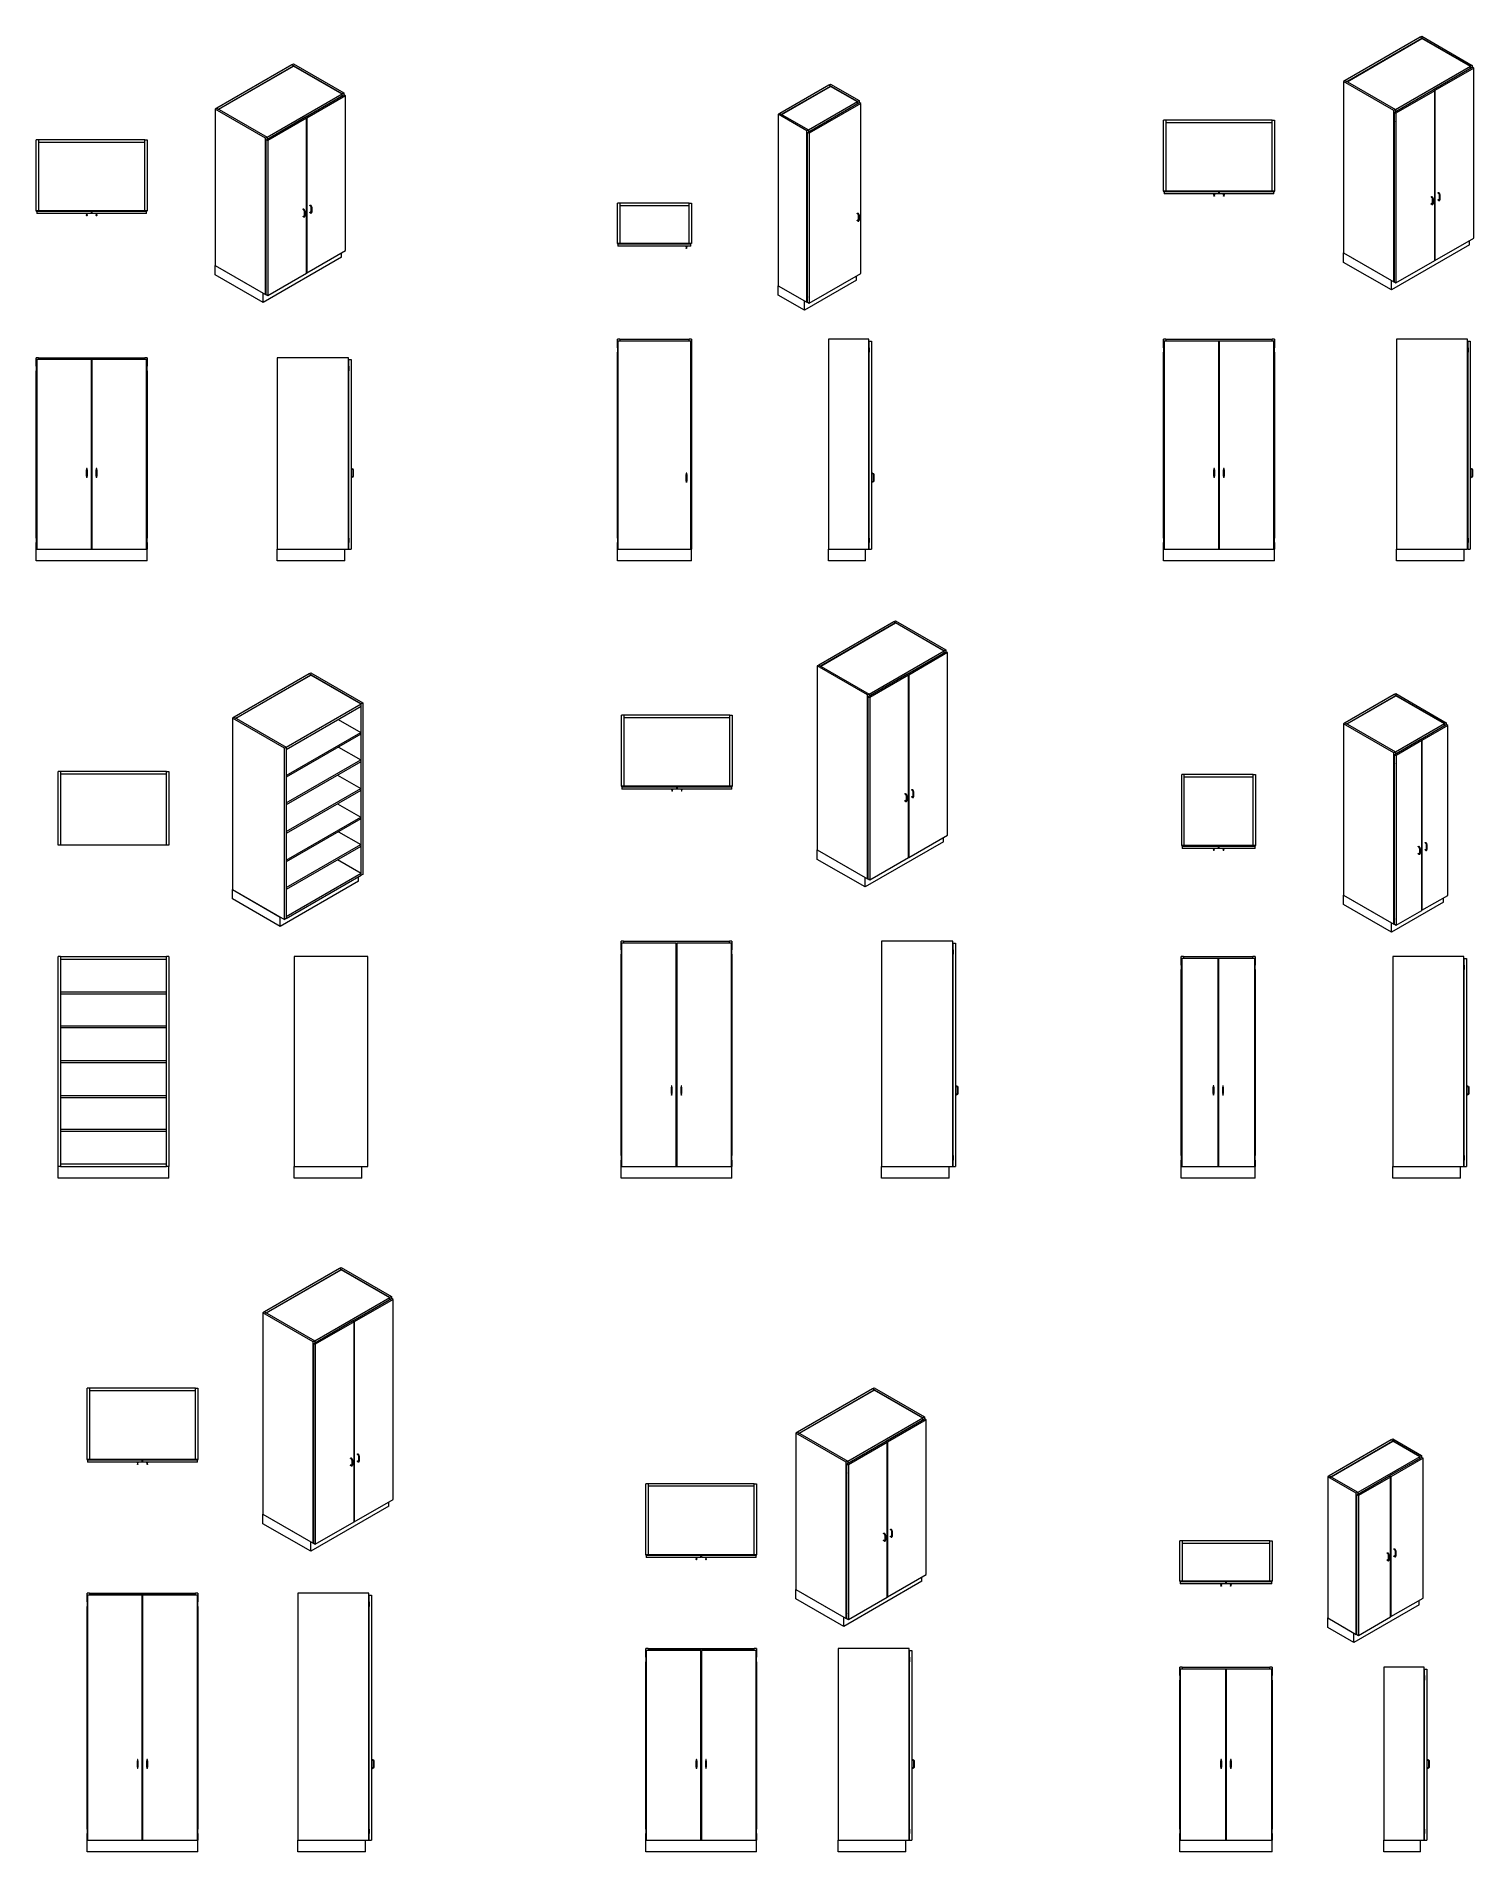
# Model space of a CAD drawing. Header units: millimetres. Extents: x 1475 to 1943, y 1107 to 1697.
import ezdxf

# ---------------------------------------------------------------- set-up
doc = ezdxf.new("R2010")
doc.units = ezdxf.units.MM
doc.layers.add('Standard', color=40, linetype='Continuous')

msp = doc.modelspace()

# ---------------------------------------------------------------- linework, layer by layer
at = {"layer": 'Standard', "linetype": 'Continuous', "lineweight": 0, "extrusion": (-5.55112e-17, 0.816497, 0.57735)}
for p, q in [((1925.41, 1696.73), (1901.02, 1682.65)), ((1901.55, 1682.34), (1925.95, 1696.43)), ((1901.64, 1682.29), (1925.95, 1696.32)), ((1925.41, 1696.73), (1925.95, 1697.04)), ((1925.95, 1696.43), (1925.41, 1696.73)), ((1941.77, 1687.29), (1925.41, 1696.73)), ((1925.95, 1697.04), (1942.3, 1687.6)), ((1925.95, 1696.32), (1925.95, 1696.43)), ((1941.77, 1687.19), (1925.95, 1696.32)), ((1558.55, 1687.77), (1559.08, 1688.08)), ((1559.08, 1688.08), (1575.43, 1678.63)), ((1558.55, 1687.77), (1534.15, 1673.68)), ((1534.68, 1673.38), (1559.08, 1687.46)), ((1534.77, 1673.33), (1559.08, 1687.36)), ((1574.9, 1678.33), (1558.55, 1687.77)), ((1559.08, 1687.46), (1558.55, 1687.77)), ((1559.08, 1687.36), (1559.08, 1687.46)), ((1574.9, 1678.23), (1559.08, 1687.36)), ((1901.02, 1682.65), (1900.49, 1682.34)), ((1900.49, 1682.34), (1900.49, 1626.62)), ((1916.84, 1672.9), (1900.49, 1682.34)), ((1901.02, 1682.65), (1901.55, 1682.34)), ((1901.02, 1682.65), (1917.37, 1673.21)), ((1941.77, 1687.19), (1917.37, 1673.11)), ((1929.7, 1679.71), (1942.3, 1686.99)), ((1942.83, 1686.68), (1930.23, 1679.41)), ((1942.3, 1687.6), (1941.77, 1687.29)), ((1941.77, 1686.68), (1941.77, 1687.29)), ((1941.77, 1686.68), (1941.77, 1687.19)), ((1942.3, 1687.6), (1942.3, 1686.99)), ((1942.83, 1686.68), (1942.3, 1686.99)), ((1942.83, 1631.46), (1942.83, 1686.68)), ((1574.9, 1678.23), (1550.5, 1664.14)), ((1562.83, 1670.75), (1575.43, 1678.02)), ((1575.96, 1677.72), (1563.36, 1670.44)), ((1575.43, 1678.63), (1574.9, 1678.33)), ((1574.9, 1677.72), (1574.9, 1678.33)), ((1574.9, 1677.72), (1574.9, 1678.23)), ((1575.43, 1678.63), (1575.43, 1678.02)), ((1575.96, 1677.72), (1575.43, 1678.02)), ((1575.96, 1627.4), (1575.96, 1677.72)), ((1917.02, 1672.39), (1929.61, 1679.66)), ((1930.14, 1679.36), (1917.55, 1672.09)), ((1930.14, 1679.36), (1929.61, 1679.66)), ((1929.7, 1679.71), (1930.23, 1679.41)), ((1929.7, 1679.61), (1929.7, 1679.71)), ((1930.14, 1624.14), (1930.14, 1679.36)), ((1930.23, 1679.41), (1930.23, 1624.19)), ((1534.15, 1673.68), (1533.62, 1673.38)), ((1533.62, 1673.38), (1533.62, 1622.55)), ((1549.97, 1663.94), (1533.62, 1673.38)), ((1534.15, 1673.68), (1550.5, 1664.24)), ((1534.15, 1673.68), (1534.68, 1673.38)), ((1550.15, 1663.43), (1562.75, 1670.7)), ((1563.28, 1670.39), (1550.68, 1663.12)), ((1563.28, 1670.39), (1562.75, 1670.7)), ((1562.83, 1670.75), (1563.36, 1670.44)), ((1562.83, 1670.65), (1562.83, 1670.75)), ((1563.28, 1620.08), (1563.28, 1670.39)), ((1563.36, 1670.44), (1563.36, 1620.13)), ((1917.37, 1673.21), (1916.84, 1672.9)), ((1916.84, 1617.18), (1916.84, 1672.9)), ((1917.02, 1670.76), (1916.84, 1670.66)), ((1916.84, 1670.66), (1916.93, 1670.61)), ((1916.84, 1669.43), (1916.84, 1670.66)), ((1916.93, 1670.61), (1916.93, 1669.38)), ((1917.02, 1672.39), (1917.55, 1672.09)), ((1917.02, 1670.66), (1917.02, 1672.39)), ((1917.04, 1669.41), (1917.04, 1670.63)), ((1917.37, 1673.21), (1917.37, 1672.6)), ((1917.37, 1673.11), (1917.37, 1672.6)), ((1917.55, 1672.09), (1917.55, 1616.87)), ((1550.5, 1664.24), (1549.97, 1663.94)), ((1550.5, 1664.24), (1550.5, 1663.63)), ((1916.93, 1669.38), (1916.84, 1669.43)), ((1917.02, 1620.14), (1917.02, 1669.38)), ((1549.97, 1613.11), (1549.97, 1663.94)), ((1550.15, 1661.79), (1549.97, 1661.69)), ((1549.97, 1661.69), (1550.06, 1661.64)), ((1549.97, 1660.47), (1549.97, 1661.69)), ((1550.06, 1660.42), (1549.97, 1660.47)), ((1550.06, 1661.64), (1550.06, 1660.42)), ((1550.15, 1663.43), (1550.68, 1663.12)), ((1550.15, 1661.69), (1550.15, 1663.43)), ((1550.15, 1616.07), (1550.15, 1660.42)), ((1550.17, 1660.44), (1550.17, 1661.67)), ((1550.5, 1664.14), (1550.5, 1663.63)), ((1550.68, 1663.12), (1550.68, 1612.8)), ((1562.33, 1640.68), (1562.15, 1640.78)), ((1562.17, 1640.74), (1562.34, 1640.64)), ((1562.26, 1640.9), (1562.44, 1640.8)), ((1564.54, 1641.96), (1564.36, 1642.06)), ((1564.38, 1642.02), (1564.55, 1641.91)), ((1564.47, 1642.18), (1564.65, 1642.08)), ((1564.79, 1641.5), (1564.79, 1639.86)), ((1564.82, 1639.83), (1564.82, 1641.46)), ((1564.98, 1641.5), (1564.98, 1639.86)), ((1929.19, 1644.75), (1929.02, 1644.85)), ((1929.02, 1642.55), (1929.19, 1642.45)), ((1929.04, 1644.8), (1929.21, 1644.7)), ((1929.21, 1642.41), (1929.04, 1642.51)), ((1929.13, 1644.97), (1929.31, 1644.86)), ((1929.31, 1642.57), (1929.13, 1642.67)), ((1929.45, 1644.29), (1929.45, 1642.65)), ((1929.48, 1642.61), (1929.48, 1644.25)), ((1929.64, 1644.29), (1929.64, 1642.65)), ((1931.4, 1646.02), (1931.23, 1646.12)), ((1931.23, 1643.83), (1931.4, 1643.72)), ((1931.25, 1646.08), (1931.42, 1645.98)), ((1931.42, 1643.68), (1931.25, 1643.78)), ((1931.34, 1646.24), (1931.52, 1646.14)), ((1931.52, 1643.84), (1931.34, 1643.95)), ((1931.66, 1645.56), (1931.66, 1643.93)), ((1931.69, 1643.89), (1931.69, 1645.52)), ((1931.85, 1645.56), (1931.85, 1643.93)), ((1562.15, 1638.49), (1562.33, 1638.38)), ((1562.34, 1638.34), (1562.17, 1638.44)), ((1562.44, 1638.5), (1562.26, 1638.61)), ((1562.59, 1640.22), (1562.59, 1638.59)), ((1562.61, 1638.55), (1562.61, 1640.18)), ((1562.77, 1640.22), (1562.77, 1638.59)), ((1564.36, 1639.76), (1564.54, 1639.66)), ((1564.55, 1639.62), (1564.38, 1639.72)), ((1564.65, 1639.78), (1564.47, 1639.88)), ((1941.5, 1629.27), (1916.05, 1614.57)), ((1930.23, 1624.19), (1942.83, 1631.46)), ((1941.5, 1629.27), (1941.5, 1630.7)), ((1574.63, 1625.2), (1549.18, 1610.51)), ((1563.36, 1620.13), (1575.96, 1627.4)), ((1574.63, 1625.2), (1574.63, 1626.63)), ((1900.49, 1626.62), (1916.84, 1617.18)), ((1900.49, 1626.62), (1916.05, 1617.64)), ((1900.49, 1623.55), (1900.49, 1626.62)), ((1916.05, 1614.57), (1900.49, 1623.55)), ((1917.55, 1616.87), (1930.14, 1624.14)), ((1930.14, 1624.24), (1930.23, 1624.19)), ((1533.62, 1622.55), (1549.97, 1613.11)), ((1533.62, 1622.55), (1549.18, 1613.57)), ((1533.62, 1619.49), (1533.62, 1622.55)), ((1549.18, 1610.51), (1533.62, 1619.49)), ((1550.68, 1612.8), (1563.28, 1620.08)), ((1563.28, 1620.18), (1563.36, 1620.13)), ((1916.05, 1614.57), (1916.05, 1617.64)), ((1917.02, 1620.24), (1916.84, 1620.14)), ((1916.84, 1620.14), (1916.93, 1620.08)), ((1916.84, 1618.91), (1916.84, 1620.14)), ((1916.93, 1618.86), (1916.84, 1618.91)), ((1917.02, 1617.28), (1916.84, 1617.18)), ((1916.93, 1620.08), (1916.93, 1618.86)), ((1917.02, 1617.18), (1917.02, 1618.86)), ((1917.02, 1617.18), (1917.55, 1616.87)), ((1917.04, 1618.89), (1917.04, 1620.11)), ((1549.18, 1610.51), (1549.18, 1613.57)), ((1550.15, 1616.17), (1549.97, 1616.07)), ((1549.97, 1616.07), (1550.06, 1616.02)), ((1549.97, 1614.85), (1549.97, 1616.07)), ((1550.06, 1614.79), (1549.97, 1614.85)), ((1550.15, 1613.21), (1549.97, 1613.11)), ((1550.06, 1616.02), (1550.06, 1614.79)), ((1550.15, 1613.11), (1550.15, 1614.79)), ((1550.15, 1613.11), (1550.68, 1612.8)), ((1550.17, 1614.82), (1550.17, 1616.04)), ((1754.27, 1506.74), (1729.88, 1492.66)), ((1730.41, 1492.35), (1754.81, 1506.43)), ((1730.5, 1492.3), (1754.81, 1506.33)), ((1754.27, 1506.74), (1754.81, 1507.05)), ((1754.81, 1506.43), (1754.27, 1506.74)), ((1770.63, 1497.3), (1754.27, 1506.74)), ((1754.81, 1507.05), (1771.16, 1497.61)), ((1754.81, 1506.33), (1754.81, 1506.43)), ((1770.63, 1497.2), (1754.81, 1506.33)), ((1770.63, 1497.2), (1746.23, 1483.11)), ((1758.56, 1489.72), (1771.16, 1496.99)), ((1771.69, 1496.69), (1759.09, 1489.41)), ((1771.16, 1497.61), (1770.63, 1497.3)), ((1770.63, 1496.69), (1770.63, 1497.3)), ((1770.63, 1496.69), (1770.63, 1497.2)), ((1771.16, 1497.61), (1771.16, 1496.99)), ((1771.69, 1496.69), (1771.16, 1496.99)), ((1771.69, 1437.39), (1771.69, 1496.69)), ((1564.1, 1489.82), (1539.7, 1475.73)), ((1540.24, 1475.43), (1564.63, 1489.51)), ((1540.32, 1475.37), (1564.63, 1489.41)), ((1564.1, 1489.82), (1564.63, 1490.12)), ((1581.07, 1480.02), (1564.1, 1489.82)), ((1564.63, 1489.51), (1564.1, 1489.82)), ((1564.63, 1490.12), (1581.6, 1480.32)), ((1564.63, 1489.41), (1564.63, 1489.51)), ((1581.07, 1479.92), (1564.63, 1489.41)), ((1729.88, 1492.66), (1729.35, 1492.35)), ((1729.35, 1492.35), (1729.35, 1432.54)), ((1745.7, 1482.91), (1729.35, 1492.35)), ((1729.88, 1492.66), (1730.41, 1492.35)), ((1729.88, 1492.66), (1746.23, 1483.21)), ((1745.88, 1482.4), (1758.47, 1489.67)), ((1759, 1489.36), (1746.41, 1482.09)), ((1759, 1489.36), (1758.47, 1489.67)), ((1758.56, 1489.72), (1759.09, 1489.41)), ((1758.56, 1489.62), (1758.56, 1489.72)), ((1759, 1430.07), (1759, 1489.36)), ((1759.09, 1489.41), (1759.09, 1430.12)), ((1746.23, 1483.21), (1745.7, 1482.91)), ((1745.7, 1423.1), (1745.7, 1482.91)), ((1745.88, 1482.4), (1746.41, 1482.09)), ((1745.88, 1480.66), (1745.88, 1482.4)), ((1746.23, 1483.21), (1746.23, 1482.6)), ((1746.23, 1483.11), (1746.23, 1482.6)), ((1746.41, 1482.09), (1746.41, 1422.79)), ((1916.95, 1483.04), (1901.04, 1473.85)), ((1901.57, 1473.55), (1917.48, 1482.73)), ((1901.66, 1473.5), (1917.48, 1482.63)), ((1916.95, 1483.04), (1917.48, 1483.35)), ((1917.48, 1482.73), (1916.95, 1483.04)), ((1933.31, 1473.6), (1916.95, 1483.04)), ((1917.48, 1483.35), (1933.84, 1473.91)), ((1917.48, 1482.63), (1917.48, 1482.73)), ((1933.31, 1473.5), (1917.48, 1482.63)), ((1539.7, 1475.73), (1539.17, 1475.43)), ((1539.17, 1475.43), (1539.17, 1419.7)), ((1556.15, 1465.63), (1539.17, 1475.43)), ((1539.7, 1475.73), (1540.24, 1475.43)), ((1539.7, 1475.73), (1556.68, 1465.93)), ((1581.07, 1479.92), (1556.68, 1465.83)), ((1556.68, 1465.22), (1581.07, 1479.3)), ((1581.6, 1480.32), (1581.07, 1480.02)), ((1581.07, 1424.29), (1581.07, 1480.02)), ((1581.07, 1479.3), (1581.07, 1479.92)), ((1581.6, 1480.32), (1581.6, 1424.6)), ((1745.88, 1480.77), (1745.7, 1480.66)), ((1745.7, 1480.66), (1745.79, 1480.61)), ((1745.7, 1479.44), (1745.7, 1480.66)), ((1745.79, 1479.39), (1745.7, 1479.44)), ((1745.79, 1480.61), (1745.79, 1479.39)), ((1745.88, 1426.06), (1745.88, 1479.39)), ((1745.9, 1479.41), (1745.9, 1480.64)), ((1556.68, 1456.76), (1580.89, 1470.75)), ((1580.89, 1470.13), (1556.68, 1456.15)), ((1573.57, 1474.97), (1580.89, 1470.75)), ((1580.89, 1470.75), (1580.89, 1470.13)), ((1901.04, 1473.85), (1900.51, 1473.55)), ((1900.51, 1473.55), (1900.51, 1417.82)), ((1916.87, 1464.11), (1900.51, 1473.55)), ((1901.04, 1473.85), (1901.57, 1473.55)), ((1901.04, 1473.85), (1917.4, 1464.41)), ((1933.31, 1473.5), (1917.4, 1464.31)), ((1925.48, 1468.47), (1933.84, 1473.29)), ((1934.37, 1472.99), (1926.01, 1468.16)), ((1933.84, 1473.91), (1933.31, 1473.6)), ((1933.31, 1472.99), (1933.31, 1473.6)), ((1933.31, 1472.99), (1933.31, 1473.5)), ((1933.84, 1473.91), (1933.84, 1473.29)), ((1934.37, 1472.99), (1933.84, 1473.29)), ((1934.37, 1417.77), (1934.37, 1472.99)), ((1556.68, 1465.93), (1556.15, 1465.63)), ((1556.15, 1409.9), (1556.15, 1465.63)), ((1556.68, 1465.93), (1556.68, 1410.21)), ((1556.68, 1465.83), (1556.68, 1465.22)), ((1573.66, 1465.96), (1580.89, 1461.78)), ((1917.4, 1464.41), (1916.87, 1464.11)), ((1916.87, 1408.38), (1916.87, 1464.11)), ((1917.04, 1463.6), (1925.39, 1468.42)), ((1917.04, 1463.6), (1917.57, 1463.29)), ((1917.04, 1461.86), (1917.04, 1463.6)), ((1917.4, 1464.41), (1917.4, 1463.8)), ((1917.4, 1464.31), (1917.4, 1463.8)), ((1925.92, 1468.11), (1917.57, 1463.29)), ((1925.92, 1468.11), (1925.39, 1468.42)), ((1925.48, 1468.47), (1926.01, 1468.16)), ((1925.48, 1468.37), (1925.48, 1468.47)), ((1925.92, 1412.9), (1925.92, 1468.11)), ((1926.01, 1468.16), (1926.01, 1412.95)), ((1556.68, 1447.8), (1580.89, 1461.78)), ((1580.89, 1461.17), (1556.68, 1447.19)), ((1580.89, 1461.78), (1580.89, 1461.17)), ((1917.04, 1461.96), (1916.87, 1461.86)), ((1916.87, 1461.86), (1916.95, 1461.81)), ((1916.87, 1460.64), (1916.87, 1461.86)), ((1916.95, 1460.59), (1916.87, 1460.64)), ((1916.95, 1461.81), (1916.95, 1460.59)), ((1917.04, 1411.34), (1917.04, 1460.59)), ((1917.06, 1460.61), (1917.06, 1461.84)), ((1917.57, 1463.29), (1917.57, 1408.08)), ((1556.68, 1438.53), (1580.89, 1452.51)), ((1580.89, 1451.9), (1556.68, 1437.92)), ((1573.4, 1456.84), (1580.89, 1452.51)), ((1580.89, 1452.51), (1580.89, 1451.9)), ((1760.26, 1451.95), (1760.09, 1452.05)), ((1760.11, 1452), (1760.28, 1451.9)), ((1760.2, 1452.17), (1760.38, 1452.06)), ((1573.4, 1447.57), (1580.89, 1443.24)), ((1758.05, 1450.67), (1757.88, 1450.77)), ((1757.88, 1448.48), (1758.05, 1448.37)), ((1757.9, 1450.73), (1758.07, 1450.63)), ((1758.07, 1448.33), (1757.9, 1448.43)), ((1757.99, 1450.89), (1758.17, 1450.79)), ((1758.17, 1448.49), (1757.99, 1448.59)), ((1758.31, 1450.21), (1758.31, 1448.58)), ((1758.34, 1448.54), (1758.34, 1450.17)), ((1758.5, 1450.21), (1758.5, 1448.58)), ((1760.09, 1449.75), (1760.26, 1449.65)), ((1760.28, 1449.61), (1760.11, 1449.71)), ((1760.38, 1449.77), (1760.2, 1449.87)), ((1760.52, 1451.49), (1760.52, 1449.85)), ((1760.55, 1449.81), (1760.55, 1451.45)), ((1760.71, 1451.49), (1760.71, 1449.85)), ((1556.68, 1429.26), (1580.89, 1443.24)), ((1580.89, 1442.63), (1556.68, 1428.65)), ((1580.89, 1443.24), (1580.89, 1442.63)), ((1556.68, 1420.29), (1580.89, 1434.28)), ((1573.66, 1438.45), (1580.89, 1434.28)), ((1580.89, 1434.28), (1580.89, 1433.66)), ((1770.36, 1435.19), (1744.91, 1420.5)), ((1759.09, 1430.12), (1771.69, 1437.39)), ((1770.36, 1435.19), (1770.36, 1436.62)), ((1927.18, 1434.78), (1927.01, 1434.88)), ((1927.03, 1434.84), (1927.2, 1434.73)), ((1927.12, 1435), (1927.3, 1434.9)), ((1927.44, 1434.32), (1927.44, 1432.69)), ((1927.47, 1432.65), (1927.47, 1434.28)), ((1927.63, 1434.32), (1927.63, 1432.69)), ((1580.89, 1433.66), (1556.68, 1419.68)), ((1581.07, 1424.9), (1573.4, 1429.34)), ((1729.35, 1432.54), (1744.91, 1423.56)), ((1729.35, 1429.48), (1729.35, 1432.54)), ((1729.35, 1432.54), (1745.7, 1423.1)), ((1744.91, 1420.5), (1729.35, 1429.48)), ((1746.41, 1422.79), (1759, 1430.07)), ((1759, 1430.17), (1759.09, 1430.12)), ((1924.97, 1433.5), (1924.8, 1433.6)), ((1924.8, 1431.31), (1924.97, 1431.21)), ((1924.82, 1433.56), (1924.99, 1433.46)), ((1924.99, 1431.16), (1924.82, 1431.26)), ((1924.91, 1433.72), (1925.09, 1433.62)), ((1925.09, 1431.32), (1924.91, 1431.43)), ((1925.23, 1433.04), (1925.23, 1431.41)), ((1925.26, 1431.37), (1925.26, 1433)), ((1925.42, 1433.04), (1925.42, 1431.41)), ((1927.01, 1432.58), (1927.18, 1432.48)), ((1927.2, 1432.44), (1927.03, 1432.54)), ((1927.3, 1432.6), (1927.12, 1432.7)), ((1580.19, 1422.35), (1554.73, 1407.66)), ((1581.07, 1424.9), (1556.68, 1410.82)), ((1556.68, 1410.21), (1581.07, 1424.29)), ((1580.19, 1422.35), (1580.19, 1423.78)), ((1581.07, 1424.29), (1581.07, 1424.9)), ((1581.6, 1424.6), (1581.07, 1424.29)), ((1744.91, 1420.5), (1744.91, 1423.56)), ((1745.88, 1426.16), (1745.7, 1426.06)), ((1745.7, 1426.06), (1745.79, 1426.01)), ((1745.7, 1424.84), (1745.7, 1426.06)), ((1745.79, 1424.78), (1745.7, 1424.84)), ((1745.88, 1423.2), (1745.7, 1423.1)), ((1745.79, 1426.01), (1745.79, 1424.78)), ((1745.88, 1423.1), (1745.88, 1424.78)), ((1745.88, 1423.1), (1746.41, 1422.79)), ((1745.9, 1424.81), (1745.9, 1426.03)), ((1539.17, 1419.7), (1554.73, 1410.72)), ((1539.17, 1416.64), (1539.17, 1419.7)), ((1539.17, 1419.7), (1556.15, 1409.9)), ((1554.73, 1407.66), (1539.17, 1416.64)), ((1900.51, 1417.82), (1916.87, 1408.38)), ((1900.51, 1417.82), (1916.07, 1408.84)), ((1900.51, 1414.76), (1900.51, 1417.82)), ((1926.01, 1412.95), (1934.37, 1417.77)), ((1933.04, 1415.58), (1933.04, 1417.01)), ((1554.73, 1407.66), (1554.73, 1410.72)), ((1556.68, 1410.82), (1556.68, 1410.21)), ((1916.07, 1405.78), (1900.51, 1414.76)), ((1933.04, 1415.58), (1916.07, 1405.78)), ((1917.04, 1411.44), (1916.87, 1411.34)), ((1916.87, 1411.34), (1916.95, 1411.29)), ((1916.87, 1410.12), (1916.87, 1411.34)), ((1916.95, 1411.29), (1916.95, 1410.07)), ((1917.06, 1410.09), (1917.06, 1411.32)), ((1917.57, 1408.08), (1925.92, 1412.9)), ((1925.92, 1413), (1926.01, 1412.95)), ((1556.68, 1410.21), (1556.15, 1409.9)), ((1916.07, 1405.78), (1916.07, 1408.84)), ((1916.95, 1410.07), (1916.87, 1410.12)), ((1917.04, 1408.48), (1916.87, 1408.38)), ((1917.04, 1408.38), (1917.04, 1410.07)), ((1917.04, 1408.38), (1917.57, 1408.08)), ((1574.01, 1296.48), (1549.61, 1282.4)), ((1550.14, 1282.09), (1574.54, 1296.18)), ((1550.23, 1282.04), (1574.54, 1296.08)), ((1574.01, 1296.48), (1574.54, 1296.79)), ((1574.54, 1296.18), (1574.01, 1296.48)), ((1590.36, 1287.04), (1574.01, 1296.48)), ((1574.54, 1296.79), (1590.89, 1287.35)), ((1574.54, 1296.08), (1574.54, 1296.18)), ((1590.36, 1286.94), (1574.54, 1296.08)), ((1590.36, 1286.94), (1565.96, 1272.86)), ((1578.29, 1279.47), (1590.89, 1286.74)), ((1590.89, 1287.35), (1590.36, 1287.04)), ((1590.36, 1286.43), (1590.36, 1287.04)), ((1590.36, 1286.43), (1590.36, 1286.94)), ((1590.89, 1287.35), (1590.89, 1286.74)), ((1591.42, 1286.43), (1590.89, 1286.74)), ((1549.61, 1282.4), (1549.08, 1282.09)), ((1549.08, 1282.09), (1549.08, 1216.57)), ((1565.43, 1272.65), (1549.08, 1282.09)), ((1549.61, 1282.4), (1550.14, 1282.09)), ((1549.61, 1282.4), (1565.96, 1272.96)), ((1591.42, 1286.43), (1578.82, 1279.16)), ((1591.42, 1221.42), (1591.42, 1286.43)), ((1565.61, 1272.14), (1578.2, 1279.41)), ((1578.73, 1279.11), (1566.14, 1271.84)), ((1578.73, 1279.11), (1578.2, 1279.41)), ((1578.29, 1279.47), (1578.82, 1279.16)), ((1578.29, 1279.36), (1578.29, 1279.47)), ((1578.73, 1214.09), (1578.73, 1279.11)), ((1578.82, 1279.16), (1578.82, 1214.15)), ((1565.96, 1272.96), (1565.43, 1272.65)), ((1565.43, 1207.13), (1565.43, 1272.65)), ((1565.61, 1270.51), (1565.43, 1270.41)), ((1565.43, 1270.41), (1565.52, 1270.36)), ((1565.43, 1269.18), (1565.43, 1270.41)), ((1565.52, 1269.13), (1565.43, 1269.18)), ((1565.52, 1270.36), (1565.52, 1269.13)), ((1565.61, 1272.14), (1566.14, 1271.84)), ((1565.61, 1270.41), (1565.61, 1272.14)), ((1565.61, 1210.09), (1565.61, 1269.13)), ((1565.63, 1269.16), (1565.63, 1270.38)), ((1565.96, 1272.96), (1565.96, 1272.35)), ((1565.96, 1272.86), (1565.96, 1272.35)), ((1566.14, 1271.84), (1566.14, 1206.82)), ((1747.33, 1257.34), (1722.94, 1243.26)), ((1723.47, 1242.95), (1747.86, 1257.03)), ((1747.33, 1257.34), (1747.86, 1257.65)), ((1763.68, 1247.9), (1747.33, 1257.34)), ((1747.86, 1257.03), (1747.33, 1257.34)), ((1747.86, 1257.65), (1764.21, 1248.21)), ((1747.86, 1256.93), (1747.86, 1257.03)), ((1723.56, 1242.9), (1747.86, 1256.93)), ((1763.68, 1247.8), (1747.86, 1256.93)), ((1763.68, 1247.8), (1739.29, 1233.71)), ((1751.62, 1240.32), (1764.21, 1247.59)), ((1764.74, 1247.29), (1752.15, 1240.02)), ((1764.21, 1248.21), (1763.68, 1247.9)), ((1763.68, 1247.29), (1763.68, 1247.9)), ((1763.68, 1247.29), (1763.68, 1247.8)), ((1764.21, 1248.21), (1764.21, 1247.59)), ((1764.74, 1247.29), (1764.21, 1247.59)), ((1764.74, 1196.97), (1764.74, 1247.29)), ((1722.94, 1243.26), (1722.41, 1242.95)), ((1722.41, 1242.95), (1722.41, 1192.12)), ((1738.76, 1233.51), (1722.41, 1242.95)), ((1722.94, 1243.26), (1739.29, 1233.81)), ((1722.94, 1243.26), (1723.47, 1242.95)), ((1738.94, 1233), (1751.53, 1240.27)), ((1752.06, 1239.96), (1739.47, 1232.69)), ((1752.06, 1239.96), (1751.53, 1240.27)), ((1751.62, 1240.32), (1752.15, 1240.02)), ((1751.62, 1240.22), (1751.62, 1240.32)), ((1752.06, 1189.65), (1752.06, 1239.96)), ((1752.15, 1240.02), (1752.15, 1189.7)), ((1916.02, 1240.74), (1895.87, 1229.11)), ((1896.4, 1228.8), (1916.55, 1240.44)), ((1896.49, 1228.75), (1916.55, 1240.33)), ((1916.02, 1240.74), (1916.55, 1241.05)), ((1916.55, 1240.44), (1916.02, 1240.74)), ((1925.31, 1235.38), (1916.02, 1240.74)), ((1916.55, 1241.05), (1925.84, 1235.69)), ((1916.55, 1240.33), (1916.55, 1240.44)), ((1925.31, 1235.28), (1916.55, 1240.33)), ((1577.78, 1234.7), (1577.61, 1234.8)), ((1577.63, 1234.76), (1577.8, 1234.66)), ((1577.72, 1234.92), (1577.9, 1234.82)), ((1578.04, 1234.24), (1578.04, 1232.61)), ((1578.07, 1232.57), (1578.07, 1234.2)), ((1578.23, 1234.24), (1578.23, 1232.61)), ((1579.99, 1235.97), (1579.82, 1236.08)), ((1579.82, 1233.78), (1579.99, 1233.68)), ((1579.84, 1236.03), (1580.01, 1235.93)), ((1580.01, 1233.63), (1579.84, 1233.74)), ((1579.93, 1236.2), (1580.11, 1236.09)), ((1580.11, 1233.8), (1579.93, 1233.9)), ((1580.25, 1235.51), (1580.25, 1233.88)), ((1580.28, 1233.84), (1580.28, 1235.48)), ((1580.44, 1235.51), (1580.44, 1233.88)), ((1739.29, 1233.81), (1738.76, 1233.51)), ((1738.76, 1182.68), (1738.76, 1233.51)), ((1739.29, 1233.81), (1739.29, 1233.2)), ((1739.29, 1233.71), (1739.29, 1233.2)), ((1925.31, 1235.28), (1905.15, 1223.65)), ((1915.36, 1229.03), (1925.84, 1235.08)), ((1926.37, 1234.77), (1915.89, 1228.72)), ((1925.84, 1235.69), (1925.31, 1235.38)), ((1925.31, 1234.77), (1925.31, 1235.38)), ((1925.31, 1234.77), (1925.31, 1235.28)), ((1925.84, 1235.69), (1925.84, 1235.08)), ((1926.37, 1234.77), (1925.84, 1235.08)), ((1926.37, 1189.35), (1926.37, 1234.77)), ((1577.61, 1232.5), (1577.78, 1232.4)), ((1577.8, 1232.36), (1577.63, 1232.46)), ((1577.9, 1232.52), (1577.72, 1232.62)), ((1738.94, 1231.37), (1738.76, 1231.26)), ((1738.76, 1231.26), (1738.85, 1231.21)), ((1738.76, 1230.04), (1738.76, 1231.26)), ((1738.85, 1229.99), (1738.76, 1230.04)), ((1738.85, 1231.21), (1738.85, 1229.99)), ((1738.94, 1233), (1739.47, 1232.69)), ((1738.94, 1231.26), (1738.94, 1233)), ((1738.94, 1185.64), (1738.94, 1229.99)), ((1738.95, 1230.01), (1738.95, 1231.24)), ((1739.47, 1232.69), (1739.47, 1182.38)), ((1895.87, 1229.11), (1895.34, 1228.8)), ((1895.34, 1228.8), (1895.34, 1182.87)), ((1904.62, 1223.44), (1895.34, 1228.8)), ((1895.87, 1229.11), (1896.4, 1228.8)), ((1895.87, 1229.11), (1905.15, 1223.75)), ((1904.8, 1222.93), (1915.27, 1228.98)), ((1915.8, 1228.67), (1905.33, 1222.63)), ((1915.8, 1228.67), (1915.27, 1228.98)), ((1915.36, 1229.03), (1915.89, 1228.72)), ((1915.36, 1228.93), (1915.36, 1229.03)), ((1915.8, 1183.26), (1915.8, 1228.67)), ((1915.89, 1228.72), (1915.89, 1183.31)), ((1905.15, 1223.75), (1904.62, 1223.44)), ((1904.62, 1177.52), (1904.62, 1223.44)), ((1904.8, 1222.93), (1905.33, 1222.63)), ((1904.8, 1221.2), (1904.8, 1222.93)), ((1905.15, 1223.75), (1905.15, 1223.14)), ((1905.15, 1223.65), (1905.15, 1223.14)), ((1905.33, 1222.63), (1905.33, 1177.21)), ((1549.08, 1216.57), (1564.64, 1207.59)), ((1549.08, 1213.51), (1549.08, 1216.57)), ((1549.08, 1216.57), (1565.43, 1207.13)), ((1590.09, 1219.22), (1564.64, 1204.53)), ((1578.82, 1214.15), (1591.42, 1221.42)), ((1590.09, 1219.22), (1590.09, 1220.65)), ((1904.8, 1221.3), (1904.62, 1221.2)), ((1904.62, 1221.2), (1904.71, 1221.15)), ((1904.62, 1219.97), (1904.62, 1221.2)), ((1904.71, 1219.92), (1904.62, 1219.97)), ((1904.71, 1221.15), (1904.71, 1219.92)), ((1904.8, 1180.47), (1904.8, 1219.92)), ((1904.82, 1219.95), (1904.82, 1221.17)), ((1564.64, 1204.53), (1549.08, 1213.51)), ((1565.61, 1210.19), (1565.43, 1210.09)), ((1565.43, 1210.09), (1565.52, 1210.04)), ((1565.43, 1208.86), (1565.43, 1210.09)), ((1565.52, 1210.04), (1565.52, 1208.81)), ((1565.63, 1208.84), (1565.63, 1210.06)), ((1566.14, 1206.82), (1578.73, 1214.09)), ((1578.73, 1214.2), (1578.82, 1214.15)), ((1751.11, 1210.25), (1750.93, 1210.35)), ((1750.95, 1210.31), (1751.13, 1210.21)), ((1751.05, 1210.47), (1751.22, 1210.37)), ((1753.32, 1211.53), (1753.14, 1211.63)), ((1753.16, 1211.59), (1753.34, 1211.48)), ((1753.26, 1211.75), (1753.43, 1211.65)), ((1753.58, 1211.07), (1753.58, 1209.43)), ((1753.61, 1209.4), (1753.61, 1211.03)), ((1753.77, 1211.07), (1753.77, 1209.43)), ((1564.64, 1204.53), (1564.64, 1207.59)), ((1565.52, 1208.81), (1565.43, 1208.86)), ((1565.61, 1207.23), (1565.43, 1207.13)), ((1565.61, 1207.13), (1565.61, 1208.81)), ((1565.61, 1207.13), (1566.14, 1206.82)), ((1750.93, 1208.06), (1751.11, 1207.95)), ((1751.13, 1207.91), (1750.95, 1208.01)), ((1751.22, 1208.07), (1751.05, 1208.18)), ((1751.37, 1209.79), (1751.37, 1208.16)), ((1751.4, 1208.12), (1751.4, 1209.75)), ((1751.56, 1209.79), (1751.56, 1208.16)), ((1753.14, 1209.33), (1753.32, 1209.23)), ((1753.34, 1209.19), (1753.16, 1209.29)), ((1753.43, 1209.35), (1753.26, 1209.45)), ((1914.85, 1203.86), (1914.68, 1203.96)), ((1914.7, 1203.92), (1914.87, 1203.82)), ((1914.79, 1204.08), (1914.97, 1203.98)), ((1917.06, 1205.14), (1916.89, 1205.24)), ((1916.91, 1205.19), (1917.08, 1205.09)), ((1917, 1205.36), (1917.18, 1205.26)), ((1917.32, 1204.68), (1917.32, 1203.04)), ((1917.35, 1203.01), (1917.35, 1204.64)), ((1917.51, 1204.68), (1917.51, 1203.04)), ((1914.68, 1201.67), (1914.85, 1201.56)), ((1914.87, 1201.52), (1914.7, 1201.62)), ((1914.97, 1201.68), (1914.79, 1201.78)), ((1915.11, 1203.4), (1915.11, 1201.77)), ((1915.14, 1201.73), (1915.14, 1203.36)), ((1915.3, 1203.4), (1915.3, 1201.77)), ((1916.89, 1202.94), (1917.06, 1202.84)), ((1917.08, 1202.8), (1916.91, 1202.9)), ((1917.18, 1202.96), (1917, 1203.06)), ((1722.41, 1192.12), (1738.76, 1182.68)), ((1722.41, 1192.12), (1737.96, 1183.14)), ((1722.41, 1189.06), (1722.41, 1192.12)), ((1763.42, 1194.78), (1737.96, 1180.08)), ((1752.15, 1189.7), (1764.74, 1196.97)), ((1763.42, 1194.78), (1763.42, 1196.21)), ((1737.96, 1180.08), (1722.41, 1189.06)), ((1739.47, 1182.38), (1752.06, 1189.65)), ((1752.06, 1189.75), (1752.15, 1189.7)), ((1925.04, 1187.16), (1903.83, 1174.91)), ((1915.89, 1183.31), (1926.37, 1189.35)), ((1925.04, 1187.16), (1925.04, 1188.59)), ((1737.96, 1180.08), (1737.96, 1183.14)), ((1738.94, 1185.74), (1738.76, 1185.64)), ((1738.76, 1185.64), (1738.85, 1185.59)), ((1738.76, 1184.42), (1738.76, 1185.64)), ((1738.85, 1184.37), (1738.76, 1184.42)), ((1738.94, 1182.78), (1738.76, 1182.68)), ((1738.85, 1185.59), (1738.85, 1184.37)), ((1738.94, 1182.68), (1738.94, 1184.37)), ((1738.94, 1182.68), (1739.47, 1182.38)), ((1738.95, 1184.39), (1738.95, 1185.62)), ((1895.34, 1182.87), (1904.62, 1177.52)), ((1895.34, 1182.87), (1903.83, 1177.97)), ((1895.34, 1179.81), (1895.34, 1182.87)), ((1904.8, 1180.58), (1904.62, 1180.47)), ((1904.62, 1180.47), (1904.71, 1180.42)), ((1904.62, 1179.25), (1904.62, 1180.47)), ((1904.71, 1180.42), (1904.71, 1179.2)), ((1904.82, 1179.22), (1904.82, 1180.45)), ((1905.33, 1177.21), (1915.8, 1183.26)), ((1915.8, 1183.36), (1915.89, 1183.31)), ((1903.83, 1174.91), (1895.34, 1179.81)), ((1903.83, 1174.91), (1903.83, 1177.97)), ((1904.71, 1179.2), (1904.62, 1179.25)), ((1904.8, 1177.62), (1904.62, 1177.52)), ((1904.8, 1177.52), (1904.8, 1179.2)), ((1904.8, 1177.52), (1905.33, 1177.21))]:
    msp.add_line(p, q, dxfattribs=at)
at = {"layer": 'Standard', "linetype": 'Continuous', "lineweight": 0, "extrusion": (1.21011e-16, 0.816497, 0.57735)}
for p, q in [((1733.14, 1681.17), (1717.23, 1671.98)), ((1717.76, 1671.68), (1733.67, 1680.86)), ((1717.85, 1671.63), (1733.67, 1680.76)), ((1733.14, 1681.17), (1733.67, 1681.48)), ((1742.42, 1675.81), (1733.14, 1681.17)), ((1733.67, 1680.86), (1733.14, 1681.17)), ((1733.67, 1681.48), (1742.95, 1676.12)), ((1733.67, 1680.76), (1733.67, 1680.86)), ((1742.42, 1675.71), (1733.67, 1680.76)), ((1742.95, 1676.12), (1742.42, 1675.81)), ((1742.95, 1676.12), (1742.95, 1675.5)), ((1717.23, 1671.98), (1716.7, 1671.68)), ((1716.7, 1671.68), (1716.7, 1615.95)), ((1725.98, 1666.32), (1716.7, 1671.68)), ((1717.23, 1671.98), (1726.51, 1666.63)), ((1717.23, 1671.98), (1717.76, 1671.68)), ((1726.15, 1665.81), (1742.95, 1675.5)), ((1742.42, 1675.71), (1726.51, 1666.52)), ((1743.48, 1675.2), (1726.68, 1665.5)), ((1742.42, 1675.2), (1742.42, 1675.81)), ((1742.42, 1675.2), (1742.42, 1675.71)), ((1743.48, 1675.2), (1742.95, 1675.5)), ((1743.48, 1619.98), (1743.48, 1675.2)), ((1726.51, 1666.63), (1725.98, 1666.32)), ((1725.98, 1610.59), (1725.98, 1666.32)), ((1726.15, 1665.81), (1726.68, 1665.5)), ((1726.15, 1664.07), (1726.15, 1665.81)), ((1726.51, 1666.63), (1726.51, 1666.01)), ((1726.51, 1666.52), (1726.51, 1666.01)), ((1726.68, 1665.5), (1726.68, 1610.29)), ((1726.15, 1664.18), (1725.98, 1664.07)), ((1725.98, 1664.07), (1726.07, 1664.02)), ((1725.98, 1662.85), (1725.98, 1664.07)), ((1726.07, 1662.8), (1725.98, 1662.85)), ((1726.07, 1664.02), (1726.07, 1662.8)), ((1726.15, 1613.55), (1726.15, 1662.8)), ((1726.17, 1662.82), (1726.17, 1664.05)), ((1742.53, 1639.36), (1742.35, 1639.46)), ((1742.35, 1637.17), (1742.53, 1637.07)), ((1742.37, 1639.42), (1742.55, 1639.32)), ((1742.55, 1637.02), (1742.37, 1637.12)), ((1742.46, 1639.58), (1742.64, 1639.48)), ((1742.64, 1637.19), (1742.46, 1637.29)), ((1742.79, 1638.9), (1742.79, 1637.27)), ((1742.82, 1637.23), (1742.82, 1638.86)), ((1742.98, 1638.9), (1742.98, 1637.27)), ((1742.15, 1617.79), (1725.18, 1607.99)), ((1726.68, 1610.29), (1743.48, 1619.98)), ((1742.15, 1617.79), (1742.15, 1619.22)), ((1716.7, 1615.95), (1725.98, 1610.59)), ((1716.7, 1615.95), (1725.18, 1611.05)), ((1716.7, 1612.89), (1716.7, 1615.95)), ((1725.18, 1607.99), (1716.7, 1612.89)), ((1726.15, 1613.66), (1725.98, 1613.55)), ((1725.98, 1613.55), (1726.07, 1613.5)), ((1725.98, 1612.33), (1725.98, 1613.55)), ((1726.07, 1612.28), (1725.98, 1612.33)), ((1726.07, 1613.5), (1726.07, 1612.28)), ((1726.15, 1610.59), (1726.15, 1612.28)), ((1726.17, 1612.3), (1726.17, 1613.53)), ((1725.18, 1607.99), (1725.18, 1611.05)), ((1726.15, 1610.7), (1725.98, 1610.59)), ((1726.15, 1610.59), (1726.68, 1610.29))]:
    msp.add_line(p, q, dxfattribs=at)
at = {"layer": 'Standard', "linetype": 'Continuous', "lineweight": 0}
for p, q in [((1842.75, 1669.8), (1842, 1669.8)), ((1842, 1646.67), (1842, 1669.8)), ((1842.75, 1669.8), (1842.75, 1669.05)), ((1877.25, 1669.8), (1842.75, 1669.8)), ((1842.75, 1669.8), (1842.75, 1646.67)), ((1842.75, 1669.05), (1877.25, 1669.05)), ((1877.25, 1669.05), (1877.25, 1669.8)), ((1877.25, 1646.67), (1877.25, 1669.8)), ((1877.25, 1669.8), (1878, 1669.8)), ((1878, 1669.8), (1878, 1646.67)), ((1476.16, 1663.42), (1475.41, 1663.42)), ((1475.41, 1640.29), (1475.41, 1663.42)), ((1476.16, 1663.42), (1476.16, 1640.29)), ((1476.16, 1663.42), (1476.16, 1662.67)), ((1510.66, 1663.42), (1476.16, 1663.42)), ((1476.16, 1662.67), (1510.66, 1662.67)), ((1510.66, 1640.29), (1510.66, 1663.42)), ((1510.66, 1663.42), (1511.41, 1663.42)), ((1510.66, 1662.67), (1510.66, 1663.42)), ((1511.41, 1663.42), (1511.41, 1640.29)), ((1842.75, 1646.67), (1842, 1646.67)), ((1842, 1646.67), (1842, 1646.55)), ((1842.13, 1646.55), (1842.13, 1645.8)), ((1842.13, 1646.55), (1859.94, 1646.55)), ((1842.75, 1646.55), (1842.75, 1646.67)), ((1877.25, 1646.67), (1842.75, 1646.67)), ((1859.94, 1645.8), (1859.94, 1646.55)), ((1860.06, 1646.55), (1860.06, 1645.8)), ((1860.06, 1646.55), (1877.88, 1646.55)), ((1866, 1646.67), (1866, 1646.55)), ((1872, 1646.55), (1872, 1646.67)), ((1877.25, 1646.67), (1877.25, 1646.55)), ((1878, 1646.67), (1877.25, 1646.67)), ((1877.88, 1645.8), (1877.88, 1646.55)), ((1878, 1646.55), (1878, 1646.67)), ((1665.18, 1642.81), (1664.43, 1642.81)), ((1664.43, 1629.69), (1664.43, 1642.81)), ((1665.18, 1642.81), (1665.18, 1629.69)), ((1665.18, 1642.81), (1665.18, 1642.06)), ((1687.68, 1642.81), (1665.18, 1642.81)), ((1665.18, 1642.06), (1687.68, 1642.06)), ((1687.68, 1629.69), (1687.68, 1642.81)), ((1687.68, 1642.81), (1688.43, 1642.81)), ((1687.68, 1642.06), (1687.68, 1642.81)), ((1688.43, 1642.81), (1688.43, 1629.69)), ((1859.94, 1645.8), (1842.13, 1645.8)), ((1858.35, 1645.55), (1858.35, 1645.8)), ((1858.35, 1645.55), (1858.35, 1645.14)), ((1858.53, 1645.8), (1858.53, 1645.55)), ((1858.53, 1645.14), (1858.53, 1645.55)), ((1877.88, 1645.8), (1860.06, 1645.8)), ((1861.47, 1645.55), (1861.47, 1645.8)), ((1861.47, 1645.55), (1861.47, 1645.14)), ((1861.66, 1645.8), (1861.66, 1645.55)), ((1861.66, 1645.14), (1861.66, 1645.55)), ((1476.16, 1640.29), (1475.41, 1640.29)), ((1475.41, 1640.29), (1475.41, 1640.17)), ((1475.53, 1640.17), (1475.53, 1639.42)), ((1475.53, 1640.17), (1493.34, 1640.17)), ((1493.34, 1639.42), (1475.53, 1639.42)), ((1510.66, 1640.29), (1476.16, 1640.29)), ((1476.16, 1640.17), (1476.16, 1640.29)), ((1478.72, 1640.29), (1478.72, 1640.17)), ((1484.72, 1640.17), (1484.72, 1640.29)), ((1491.75, 1639.17), (1491.75, 1639.42)), ((1491.75, 1639.17), (1491.75, 1638.76)), ((1491.94, 1639.42), (1491.94, 1639.17)), ((1491.94, 1638.76), (1491.94, 1639.17)), ((1493.34, 1639.42), (1493.34, 1640.17)), ((1493.47, 1640.17), (1493.47, 1639.42)), ((1493.47, 1640.17), (1511.28, 1640.17)), ((1511.28, 1639.42), (1493.47, 1639.42)), ((1494.88, 1639.17), (1494.88, 1639.42)), ((1494.88, 1639.17), (1494.88, 1638.76)), ((1495.06, 1639.42), (1495.06, 1639.17)), ((1495.06, 1638.76), (1495.06, 1639.17)), ((1511.41, 1640.29), (1510.66, 1640.29)), ((1510.66, 1640.29), (1510.66, 1640.17)), ((1511.28, 1639.42), (1511.28, 1640.17)), ((1511.41, 1640.17), (1511.41, 1640.29)), ((1665.18, 1629.69), (1664.43, 1629.69)), ((1664.43, 1629.69), (1664.43, 1629.56)), ((1664.55, 1629.56), (1664.55, 1628.81)), ((1664.55, 1629.56), (1688.3, 1629.56)), ((1687.68, 1629.69), (1665.18, 1629.69)), ((1665.18, 1629.56), (1665.18, 1629.69)), ((1688.43, 1629.69), (1687.68, 1629.69)), ((1688.3, 1628.81), (1688.3, 1629.56)), ((1688.3, 1628.81), (1664.55, 1628.81)), ((1686.71, 1628.56), (1686.71, 1628.81)), ((1686.71, 1628.56), (1686.71, 1628.16)), ((1686.9, 1628.81), (1686.9, 1628.56)), ((1686.9, 1628.16), (1686.9, 1628.56)), ((1666.47, 1476.35), (1665.72, 1476.35)), ((1665.72, 1453.23), (1665.72, 1476.35)), ((1666.47, 1476.35), (1666.47, 1475.6)), ((1700.97, 1476.35), (1666.47, 1476.35)), ((1666.47, 1476.35), (1666.47, 1453.23)), ((1666.47, 1475.6), (1700.97, 1475.6)), ((1700.97, 1475.6), (1700.97, 1476.35)), ((1700.97, 1453.23), (1700.97, 1476.35)), ((1700.97, 1476.35), (1701.72, 1476.35)), ((1701.72, 1476.35), (1701.72, 1453.23)), ((1483.24, 1458.07), (1482.49, 1458.07)), ((1482.49, 1434.07), (1482.49, 1458.07)), ((1483.24, 1458.07), (1483.24, 1457.32)), ((1517.74, 1458.07), (1483.24, 1458.07)), ((1483.24, 1458.07), (1483.24, 1434.07)), ((1517.74, 1434.07), (1517.74, 1458.07)), ((1517.74, 1458.07), (1518.49, 1458.07)), ((1517.74, 1457.32), (1517.74, 1458.07)), ((1518.49, 1458.07), (1518.49, 1434.07)), ((1483.24, 1457.32), (1517.74, 1457.32)), ((1665.72, 1453.23), (1665.72, 1453.1)), ((1666.47, 1453.23), (1665.72, 1453.23)), ((1665.84, 1453.1), (1665.84, 1452.35)), ((1665.84, 1453.1), (1683.65, 1453.1)), ((1683.65, 1452.35), (1665.84, 1452.35)), ((1666.47, 1453.1), (1666.47, 1453.23)), ((1700.97, 1453.23), (1666.47, 1453.23)), ((1671.72, 1453.23), (1671.72, 1453.1)), ((1677.72, 1453.1), (1677.72, 1453.23)), ((1682.06, 1452.1), (1682.06, 1452.35)), ((1682.06, 1452.1), (1682.06, 1451.7)), ((1682.25, 1452.35), (1682.25, 1452.1)), ((1682.25, 1451.7), (1682.25, 1452.1)), ((1683.65, 1452.35), (1683.65, 1453.1)), ((1683.78, 1453.1), (1683.78, 1452.35)), ((1683.78, 1453.1), (1701.59, 1453.1)), ((1701.59, 1452.35), (1683.78, 1452.35)), ((1685.19, 1452.1), (1685.19, 1452.35)), ((1685.19, 1452.1), (1685.19, 1451.7)), ((1685.37, 1452.35), (1685.37, 1452.1)), ((1685.37, 1451.7), (1685.37, 1452.1)), ((1700.97, 1453.23), (1700.97, 1453.1)), ((1701.72, 1453.23), (1700.97, 1453.23)), ((1701.59, 1452.35), (1701.59, 1453.1)), ((1701.72, 1453.1), (1701.72, 1453.23)), ((1848.62, 1457.06), (1847.87, 1457.06)), ((1847.87, 1433.94), (1847.87, 1457.06)), ((1848.62, 1457.06), (1848.62, 1456.31)), ((1871.12, 1457.06), (1848.62, 1457.06)), ((1848.62, 1457.06), (1848.62, 1433.94)), ((1848.62, 1456.31), (1871.12, 1456.31)), ((1871.12, 1456.31), (1871.12, 1457.06)), ((1871.12, 1433.94), (1871.12, 1457.06)), ((1871.12, 1457.06), (1871.87, 1457.06)), ((1871.87, 1457.06), (1871.87, 1433.94)), ((1483.24, 1434.07), (1482.49, 1434.07)), ((1517.74, 1434.07), (1483.24, 1434.07)), ((1518.49, 1434.07), (1517.74, 1434.07)), ((1848.62, 1433.94), (1847.87, 1433.94)), ((1847.87, 1433.94), (1847.87, 1433.81)), ((1848, 1433.81), (1848, 1433.06)), ((1848, 1433.81), (1859.81, 1433.81)), ((1859.81, 1433.06), (1848, 1433.06)), ((1871.12, 1433.94), (1848.62, 1433.94)), ((1848.62, 1433.81), (1848.62, 1433.94)), ((1858.21, 1432.81), (1858.21, 1433.06)), ((1858.21, 1432.81), (1858.21, 1432.41)), ((1858.4, 1433.06), (1858.4, 1432.81)), ((1858.4, 1432.41), (1858.4, 1432.81)), ((1859.81, 1433.06), (1859.81, 1433.81)), ((1859.93, 1433.81), (1859.93, 1433.06)), ((1859.93, 1433.81), (1871.75, 1433.81)), ((1871.75, 1433.06), (1859.93, 1433.06)), ((1861.34, 1432.81), (1861.34, 1433.06)), ((1861.34, 1432.81), (1861.34, 1432.41)), ((1861.53, 1433.06), (1861.53, 1432.81)), ((1861.53, 1432.41), (1861.53, 1432.81)), ((1862.87, 1433.94), (1862.87, 1433.81)), ((1868.87, 1433.81), (1868.87, 1433.94)), ((1871.87, 1433.94), (1871.12, 1433.94)), ((1871.12, 1433.94), (1871.12, 1433.81)), ((1871.75, 1433.06), (1871.75, 1433.81)), ((1871.87, 1433.81), (1871.87, 1433.94)), ((1492.68, 1257.53), (1491.93, 1257.53)), ((1491.93, 1234.4), (1491.93, 1257.53)), ((1492.68, 1257.53), (1492.68, 1256.78)), ((1527.18, 1257.53), (1492.68, 1257.53)), ((1492.68, 1257.53), (1492.68, 1234.4)), ((1527.18, 1256.78), (1527.18, 1257.53)), ((1527.18, 1234.4), (1527.18, 1257.53)), ((1527.18, 1257.53), (1527.93, 1257.53)), ((1527.93, 1257.53), (1527.93, 1234.4)), ((1492.68, 1256.78), (1527.18, 1256.78)), ((1491.93, 1234.4), (1491.93, 1234.28)), ((1492.68, 1234.4), (1491.93, 1234.4)), ((1492.05, 1234.28), (1492.05, 1233.53)), ((1492.05, 1234.28), (1509.87, 1234.28)), ((1509.87, 1233.53), (1492.05, 1233.53)), ((1492.68, 1234.28), (1492.68, 1234.4)), ((1527.18, 1234.4), (1492.68, 1234.4)), ((1508.27, 1233.28), (1508.27, 1233.53)), ((1508.46, 1233.53), (1508.46, 1233.28)), ((1509.87, 1233.53), (1509.87, 1234.28)), ((1509.99, 1234.28), (1509.99, 1233.53)), ((1509.99, 1234.28), (1527.8, 1234.28)), ((1527.8, 1233.53), (1509.99, 1233.53)), ((1511.4, 1233.28), (1511.4, 1233.53)), ((1511.58, 1233.53), (1511.58, 1233.28)), ((1527.18, 1234.4), (1527.18, 1234.28)), ((1527.93, 1234.4), (1527.18, 1234.4)), ((1527.8, 1233.53), (1527.8, 1234.28)), ((1527.93, 1234.28), (1527.93, 1234.4)), ((1508.27, 1233.28), (1508.27, 1232.87)), ((1508.46, 1232.87), (1508.46, 1233.28)), ((1511.4, 1233.28), (1511.4, 1232.87)), ((1511.58, 1232.87), (1511.58, 1233.28)), ((1674.36, 1226.52), (1673.61, 1226.52)), ((1673.61, 1203.39), (1673.61, 1226.52)), ((1674.36, 1226.52), (1674.36, 1203.39)), ((1674.36, 1226.52), (1674.36, 1225.77)), ((1708.86, 1226.52), (1674.36, 1226.52)), ((1674.36, 1225.77), (1708.86, 1225.77)), ((1708.86, 1203.39), (1708.86, 1226.52)), ((1708.86, 1226.52), (1709.61, 1226.52)), ((1708.86, 1225.77), (1708.86, 1226.52)), ((1709.61, 1226.52), (1709.61, 1203.39)), ((1848.02, 1207.98), (1847.27, 1207.98)), ((1847.27, 1194.86), (1847.27, 1207.98)), ((1848.02, 1207.98), (1848.02, 1207.23)), ((1876.52, 1207.98), (1848.02, 1207.98)), ((1848.02, 1207.98), (1848.02, 1194.86)), ((1848.02, 1207.23), (1876.52, 1207.23)), ((1876.52, 1207.23), (1876.52, 1207.98)), ((1876.52, 1194.86), (1876.52, 1207.98)), ((1876.52, 1207.98), (1877.27, 1207.98)), ((1877.27, 1207.98), (1877.27, 1194.86)), ((1674.36, 1203.39), (1673.61, 1203.39)), ((1673.61, 1203.39), (1673.61, 1203.27)), ((1673.74, 1203.27), (1673.74, 1202.52)), ((1673.74, 1203.27), (1691.55, 1203.27)), ((1691.55, 1202.52), (1673.74, 1202.52)), ((1708.86, 1203.39), (1674.36, 1203.39)), ((1674.36, 1203.27), (1674.36, 1203.39)), ((1679.61, 1203.39), (1679.61, 1203.27)), ((1685.61, 1203.27), (1685.61, 1203.39)), ((1689.96, 1202.27), (1689.96, 1202.52)), ((1689.96, 1202.27), (1689.96, 1201.86)), ((1690.15, 1202.52), (1690.15, 1202.27)), ((1690.15, 1201.86), (1690.15, 1202.27)), ((1691.55, 1202.52), (1691.55, 1203.27)), ((1691.68, 1203.27), (1691.68, 1202.52)), ((1691.68, 1203.27), (1709.49, 1203.27)), ((1709.49, 1202.52), (1691.68, 1202.52)), ((1693.08, 1202.27), (1693.08, 1202.52)), ((1693.08, 1202.27), (1693.08, 1201.86)), ((1693.27, 1202.52), (1693.27, 1202.27)), ((1693.27, 1201.86), (1693.27, 1202.27)), ((1709.61, 1203.39), (1708.86, 1203.39)), ((1708.86, 1203.39), (1708.86, 1203.27)), ((1709.49, 1202.52), (1709.49, 1203.27)), ((1709.61, 1203.27), (1709.61, 1203.39)), ((1847.27, 1194.86), (1847.27, 1194.73)), ((1848.02, 1194.86), (1847.27, 1194.86)), ((1847.4, 1194.73), (1847.4, 1193.98)), ((1847.4, 1194.73), (1862.21, 1194.73)), ((1862.21, 1193.98), (1847.4, 1193.98)), ((1848.02, 1194.73), (1848.02, 1194.86)), ((1876.52, 1194.86), (1848.02, 1194.86)), ((1860.62, 1193.73), (1860.62, 1193.98)), ((1860.62, 1193.73), (1860.62, 1193.32)), ((1860.8, 1193.98), (1860.8, 1193.73)), ((1860.8, 1193.32), (1860.8, 1193.73)), ((1862.21, 1193.98), (1862.21, 1194.73)), ((1862.34, 1194.73), (1862.34, 1193.98)), ((1862.34, 1194.73), (1877.15, 1194.73)), ((1877.15, 1193.98), (1862.34, 1193.98)), ((1863.74, 1193.73), (1863.74, 1193.98)), ((1863.74, 1193.73), (1863.74, 1193.32)), ((1863.93, 1193.98), (1863.93, 1193.73)), ((1863.93, 1193.32), (1863.93, 1193.73)), ((1876.52, 1194.86), (1876.52, 1194.73)), ((1877.27, 1194.86), (1876.52, 1194.86)), ((1877.15, 1193.98), (1877.15, 1194.73)), ((1877.27, 1194.73), (1877.27, 1194.86))]:
    msp.add_line(p, q, dxfattribs=at)
at = {"layer": 'Standard', "linetype": 'Continuous', "lineweight": 0, "extrusion": (0, 1, 0)}
for p, q in [((1665.18, 1598.57), (1664.43, 1598.57)), ((1664.43, 1595.82), (1664.43, 1598.57)), ((1664.43, 1595.82), (1664.43, 1594.32)), ((1664.55, 1595.82), (1664.43, 1595.82)), ((1664.43, 1533.94), (1664.43, 1594.32)), ((1664.43, 1594.32), (1664.55, 1594.32)), ((1664.55, 1597.94), (1664.55, 1530.32)), ((1688.3, 1597.94), (1664.55, 1597.94)), ((1665.18, 1598.57), (1665.18, 1597.94)), ((1665.18, 1598.57), (1687.68, 1598.57)), ((1665.18, 1598.44), (1665.18, 1597.94)), ((1687.68, 1598.44), (1665.18, 1598.44)), ((1688.43, 1598.57), (1687.68, 1598.57)), ((1687.68, 1597.94), (1687.68, 1598.57)), ((1687.68, 1597.94), (1687.68, 1598.44)), ((1688.3, 1530.32), (1688.3, 1597.94)), ((1688.43, 1598.57), (1688.43, 1530.32)), ((1733.04, 1598.57), (1733.04, 1530.32)), ((1746.16, 1598.57), (1733.04, 1598.57)), ((1746.16, 1530.32), (1746.16, 1598.57)), ((1746.16, 1595.82), (1746.29, 1595.82)), ((1746.16, 1594.32), (1746.16, 1595.82)), ((1746.29, 1594.32), (1746.16, 1594.32)), ((1746.29, 1597.94), (1747.04, 1597.94)), ((1746.29, 1595.82), (1746.29, 1597.94)), ((1746.29, 1595.82), (1746.29, 1594.32)), ((1746.35, 1595.82), (1746.29, 1595.82)), ((1746.29, 1594.32), (1746.35, 1594.32)), ((1746.29, 1533.94), (1746.29, 1594.32)), ((1746.35, 1594.32), (1746.35, 1595.82)), ((1747.04, 1597.94), (1747.04, 1530.32)), ((1842.75, 1598.57), (1842, 1598.57)), ((1842, 1595.82), (1842, 1598.57)), ((1842, 1595.82), (1842, 1594.32)), ((1842.13, 1595.82), (1842, 1595.82)), ((1842, 1533.94), (1842, 1594.32)), ((1842, 1594.32), (1842.13, 1594.32)), ((1842.13, 1597.94), (1842.13, 1530.32)), ((1859.94, 1597.94), (1842.13, 1597.94)), ((1842.75, 1598.57), (1877.25, 1598.57)), ((1842.75, 1598.57), (1842.75, 1597.94)), ((1842.75, 1598.44), (1842.75, 1597.94)), ((1877.25, 1598.44), (1842.75, 1598.44)), ((1859.94, 1530.32), (1859.94, 1597.94)), ((1860.06, 1597.69), (1859.94, 1597.69)), ((1859.94, 1597.69), (1860.06, 1597.69)), ((1860.06, 1597.94), (1860.06, 1530.32)), ((1877.88, 1597.94), (1860.06, 1597.94)), ((1878, 1598.57), (1877.25, 1598.57)), ((1877.25, 1597.94), (1877.25, 1598.57)), ((1877.25, 1597.94), (1877.25, 1598.44)), ((1877.88, 1530.32), (1877.88, 1597.94)), ((1878, 1595.82), (1877.88, 1595.82)), ((1877.88, 1594.32), (1878, 1594.32)), ((1878, 1598.57), (1878, 1595.82)), ((1878, 1594.32), (1878, 1595.82)), ((1878, 1594.32), (1878, 1533.94)), ((1917.73, 1598.57), (1917.73, 1530.32)), ((1940.85, 1598.57), (1917.73, 1598.57)), ((1940.85, 1530.32), (1940.85, 1598.57)), ((1940.85, 1595.82), (1940.98, 1595.82)), ((1940.85, 1594.32), (1940.85, 1595.82)), ((1940.98, 1594.32), (1940.85, 1594.32)), ((1940.98, 1597.94), (1941.73, 1597.94)), ((1940.98, 1595.82), (1940.98, 1597.94)), ((1940.98, 1595.82), (1940.98, 1594.32)), ((1941.04, 1595.82), (1940.98, 1595.82)), ((1940.98, 1594.32), (1941.04, 1594.32)), ((1940.98, 1533.94), (1940.98, 1594.32)), ((1941.04, 1594.32), (1941.04, 1595.82)), ((1941.73, 1597.94), (1941.73, 1530.32)), ((1476.16, 1592.57), (1475.41, 1592.57)), ((1475.41, 1589.82), (1475.41, 1592.57)), ((1475.41, 1589.82), (1475.41, 1588.32)), ((1475.53, 1589.82), (1475.41, 1589.82)), ((1475.41, 1533.94), (1475.41, 1588.32)), ((1475.41, 1588.32), (1475.53, 1588.32)), ((1475.53, 1591.94), (1475.53, 1530.32)), ((1493.34, 1591.94), (1475.53, 1591.94)), ((1476.16, 1592.57), (1476.16, 1591.94)), ((1476.16, 1592.57), (1510.66, 1592.57)), ((1476.16, 1592.44), (1476.16, 1591.94)), ((1510.66, 1592.44), (1476.16, 1592.44)), ((1493.34, 1530.32), (1493.34, 1591.94)), ((1493.34, 1591.69), (1493.47, 1591.69)), ((1493.47, 1591.94), (1493.47, 1530.32)), ((1511.28, 1591.94), (1493.47, 1591.94)), ((1511.41, 1592.57), (1510.66, 1592.57)), ((1510.66, 1591.94), (1510.66, 1592.57)), ((1510.66, 1591.94), (1510.66, 1592.44)), ((1511.28, 1530.32), (1511.28, 1591.94)), ((1511.41, 1589.82), (1511.28, 1589.82)), ((1511.28, 1588.32), (1511.41, 1588.32)), ((1511.41, 1592.57), (1511.41, 1589.82)), ((1511.41, 1588.32), (1511.41, 1589.82)), ((1511.41, 1588.32), (1511.41, 1533.94)), ((1553.75, 1592.57), (1553.75, 1530.32)), ((1576.88, 1592.57), (1553.75, 1592.57)), ((1576.88, 1530.32), (1576.88, 1592.57)), ((1576.88, 1589.82), (1577, 1589.82)), ((1576.88, 1588.32), (1576.88, 1589.82)), ((1577, 1588.32), (1576.88, 1588.32)), ((1577, 1591.94), (1577.75, 1591.94)), ((1577, 1589.82), (1577, 1591.94)), ((1577, 1589.82), (1577, 1588.32)), ((1577.07, 1589.82), (1577, 1589.82)), ((1577, 1533.94), (1577, 1588.32)), ((1577, 1588.32), (1577.07, 1588.32)), ((1577.07, 1588.32), (1577.07, 1589.82)), ((1577.75, 1591.94), (1577.75, 1530.32)), ((1493.47, 1582), (1493.34, 1582)), ((1493.34, 1581.25), (1493.47, 1581.25)), ((1940.85, 1576.47), (1940.98, 1576.47)), ((1493.47, 1571.94), (1493.34, 1571.94)), ((1493.34, 1571.19), (1493.47, 1571.19)), ((1576.88, 1572.22), (1577, 1572.22)), ((1577, 1564.22), (1576.88, 1564.22)), ((1940.98, 1568.47), (1940.85, 1568.47)), ((1493.47, 1561.88), (1493.34, 1561.88)), ((1493.34, 1561.13), (1493.47, 1561.13)), ((1491.75, 1556.47), (1491.75, 1556.07)), ((1491.75, 1554.07), (1491.75, 1556.07)), ((1491.75, 1554.07), (1491.75, 1553.66)), ((1491.94, 1556.07), (1491.94, 1556.47)), ((1491.94, 1556.07), (1491.94, 1554.07)), ((1491.94, 1553.66), (1491.94, 1554.07)), ((1494.88, 1556.47), (1494.88, 1556.07)), ((1494.88, 1554.07), (1494.88, 1556.07)), ((1494.88, 1554.07), (1494.88, 1553.66)), ((1495.06, 1556.07), (1495.06, 1556.47)), ((1495.06, 1556.07), (1495.06, 1554.07)), ((1495.06, 1553.66), (1495.06, 1554.07)), ((1577.75, 1556.57), (1578, 1556.57)), ((1578, 1556.47), (1577.75, 1556.47)), ((1577.75, 1556.38), (1578, 1556.38)), ((1578, 1553.75), (1577.75, 1553.75)), ((1577.75, 1553.66), (1578, 1553.66)), ((1578, 1553.57), (1577.75, 1553.57)), ((1578.32, 1556.07), (1578.32, 1554.07)), ((1578.41, 1554.07), (1578.41, 1556.07)), ((1578.5, 1556.07), (1578.5, 1554.07)), ((1686.71, 1554.97), (1686.71, 1554.57)), ((1686.71, 1552.57), (1686.71, 1554.57)), ((1686.71, 1552.57), (1686.71, 1552.16)), ((1686.9, 1554.57), (1686.9, 1554.97)), ((1686.9, 1554.57), (1686.9, 1552.57)), ((1686.9, 1552.16), (1686.9, 1552.57)), ((1747.04, 1555.07), (1747.29, 1555.07)), ((1747.29, 1554.97), (1747.04, 1554.97)), ((1747.04, 1554.88), (1747.29, 1554.88)), ((1747.29, 1552.25), (1747.04, 1552.25)), ((1747.04, 1552.16), (1747.29, 1552.16)), ((1747.6, 1554.57), (1747.6, 1552.57)), ((1747.69, 1552.57), (1747.69, 1554.57)), ((1747.79, 1554.57), (1747.79, 1552.57)), ((1858.35, 1556.47), (1858.35, 1556.07)), ((1858.35, 1554.07), (1858.35, 1556.07)), ((1858.35, 1554.07), (1858.35, 1553.66)), ((1858.53, 1556.07), (1858.53, 1556.47)), ((1858.53, 1556.07), (1858.53, 1554.07)), ((1858.53, 1553.66), (1858.53, 1554.07)), ((1861.47, 1556.47), (1861.47, 1556.07)), ((1861.47, 1554.07), (1861.47, 1556.07)), ((1861.47, 1554.07), (1861.47, 1553.66)), ((1861.66, 1556.07), (1861.66, 1556.47)), ((1861.66, 1556.07), (1861.66, 1554.07)), ((1861.66, 1553.66), (1861.66, 1554.07)), ((1941.73, 1556.57), (1941.98, 1556.57)), ((1941.98, 1556.47), (1941.73, 1556.47)), ((1941.73, 1556.38), (1941.98, 1556.38)), ((1941.98, 1553.75), (1941.73, 1553.75)), ((1941.73, 1553.66), (1941.98, 1553.66)), ((1941.98, 1553.57), (1941.73, 1553.57)), ((1942.29, 1556.07), (1942.29, 1554.07)), ((1942.38, 1554.07), (1942.38, 1556.07)), ((1942.48, 1556.07), (1942.48, 1554.07)), ((1493.47, 1551.82), (1493.34, 1551.82)), ((1493.34, 1551.07), (1493.47, 1551.07)), ((1493.34, 1549.16), (1493.47, 1549.16)), ((1493.47, 1548.97), (1493.34, 1548.97)), ((1747.29, 1552.07), (1747.04, 1552.07)), ((1493.34, 1541.13), (1493.47, 1541.13)), ((1493.47, 1541), (1493.34, 1541)), ((1493.34, 1539.1), (1493.47, 1539.1)), ((1493.47, 1538.91), (1493.34, 1538.91)), ((1475.41, 1533.94), (1475.41, 1532.44)), ((1475.53, 1533.94), (1475.41, 1533.94)), ((1475.41, 1530.32), (1475.41, 1532.44)), ((1475.41, 1532.44), (1475.53, 1532.44)), ((1475.53, 1530.32), (1475.41, 1530.32)), ((1475.41, 1526.57), (1475.41, 1530.32)), ((1475.53, 1530.32), (1493.34, 1530.32)), ((1493.47, 1531.07), (1493.34, 1531.07)), ((1493.34, 1530.32), (1493.47, 1530.32)), ((1493.47, 1530.32), (1511.28, 1530.32)), ((1511.41, 1533.94), (1511.28, 1533.94)), ((1511.28, 1532.44), (1511.41, 1532.44)), ((1511.41, 1530.32), (1511.28, 1530.32)), ((1511.41, 1532.44), (1511.41, 1533.94)), ((1511.41, 1532.44), (1511.41, 1530.32)), ((1511.41, 1526.57), (1511.41, 1530.32)), ((1553.75, 1530.32), (1576.88, 1530.32)), ((1553.75, 1530.32), (1575.75, 1530.32)), ((1553.75, 1526.57), (1553.75, 1530.32)), ((1575.75, 1526.57), (1575.75, 1530.32)), ((1576.88, 1533.94), (1577, 1533.94)), ((1576.88, 1532.44), (1576.88, 1533.94)), ((1577, 1532.44), (1576.88, 1532.44)), ((1577, 1533.94), (1577, 1532.44)), ((1577.07, 1533.94), (1577, 1533.94)), ((1577, 1530.32), (1577, 1532.44)), ((1577, 1532.44), (1577.07, 1532.44)), ((1577, 1530.32), (1577.75, 1530.32)), ((1577.07, 1532.44), (1577.07, 1533.94)), ((1664.43, 1533.94), (1664.43, 1532.44)), ((1664.55, 1533.94), (1664.43, 1533.94)), ((1664.43, 1530.32), (1664.43, 1532.44)), ((1664.43, 1532.44), (1664.55, 1532.44)), ((1664.55, 1530.32), (1664.43, 1530.32)), ((1664.43, 1526.57), (1664.43, 1530.32)), ((1664.55, 1530.32), (1688.3, 1530.32)), ((1688.43, 1530.32), (1688.3, 1530.32)), ((1688.43, 1526.57), (1688.43, 1530.32)), ((1733.04, 1530.32), (1746.16, 1530.32)), ((1733.04, 1530.32), (1745.04, 1530.32)), ((1733.04, 1526.57), (1733.04, 1530.32)), ((1745.04, 1526.57), (1745.04, 1530.32)), ((1746.16, 1533.94), (1746.29, 1533.94)), ((1746.16, 1532.44), (1746.16, 1533.94)), ((1746.29, 1532.44), (1746.16, 1532.44)), ((1746.29, 1533.94), (1746.29, 1532.44)), ((1746.35, 1533.94), (1746.29, 1533.94)), ((1746.29, 1530.32), (1746.29, 1532.44)), ((1746.29, 1532.44), (1746.35, 1532.44)), ((1746.29, 1530.32), (1747.04, 1530.32)), ((1746.35, 1532.44), (1746.35, 1533.94)), ((1842, 1533.94), (1842, 1532.44)), ((1842.13, 1533.94), (1842, 1533.94)), ((1842, 1530.32), (1842, 1532.44)), ((1842, 1532.44), (1842.13, 1532.44)), ((1842.13, 1530.32), (1842, 1530.32)), ((1842, 1526.57), (1842, 1530.32)), ((1842.13, 1530.32), (1859.94, 1530.32)), ((1860.06, 1531.07), (1859.94, 1531.07)), ((1859.94, 1531.07), (1860.06, 1531.07)), ((1859.94, 1530.32), (1860.06, 1530.32)), ((1860.06, 1530.32), (1877.88, 1530.32)), ((1878, 1533.94), (1877.88, 1533.94)), ((1877.88, 1532.44), (1878, 1532.44)), ((1878, 1530.32), (1877.88, 1530.32)), ((1878, 1532.44), (1878, 1533.94)), ((1878, 1532.44), (1878, 1530.32)), ((1878, 1526.57), (1878, 1530.32)), ((1917.73, 1530.32), (1940.85, 1530.32)), ((1917.73, 1530.32), (1939.73, 1530.32)), ((1917.73, 1526.57), (1917.73, 1530.32)), ((1939.73, 1526.57), (1939.73, 1530.32)), ((1940.85, 1533.94), (1940.98, 1533.94)), ((1940.85, 1532.44), (1940.85, 1533.94)), ((1940.98, 1532.44), (1940.85, 1532.44)), ((1940.98, 1533.94), (1940.98, 1532.44)), ((1941.04, 1533.94), (1940.98, 1533.94)), ((1940.98, 1532.44), (1941.04, 1532.44)), ((1940.98, 1530.32), (1940.98, 1532.44)), ((1940.98, 1530.32), (1941.73, 1530.32)), ((1941.04, 1532.44), (1941.04, 1533.94)), ((1511.41, 1526.57), (1475.41, 1526.57)), ((1575.75, 1526.57), (1553.75, 1526.57)), ((1688.43, 1526.57), (1664.43, 1526.57)), ((1745.04, 1526.57), (1733.04, 1526.57)), ((1878, 1526.57), (1842, 1526.57)), ((1939.73, 1526.57), (1917.73, 1526.57)), ((1666.34, 1402.87), (1665.59, 1402.87)), ((1665.59, 1400.12), (1665.59, 1402.87)), ((1665.59, 1400.12), (1665.59, 1398.62)), ((1665.72, 1400.12), (1665.59, 1400.12)), ((1665.72, 1402.24), (1665.72, 1329.62)), ((1683.53, 1402.24), (1665.72, 1402.24)), ((1666.34, 1402.87), (1700.84, 1402.87)), ((1666.34, 1402.87), (1666.34, 1402.24)), ((1666.34, 1402.74), (1666.34, 1402.24)), ((1700.84, 1402.74), (1666.34, 1402.74)), ((1683.53, 1329.62), (1683.53, 1402.24)), ((1683.65, 1401.99), (1683.53, 1401.99)), ((1683.53, 1401.99), (1683.65, 1401.99)), ((1683.65, 1402.24), (1683.65, 1329.62)), ((1701.47, 1402.24), (1683.65, 1402.24)), ((1701.59, 1402.87), (1700.84, 1402.87)), ((1700.84, 1402.24), (1700.84, 1402.87)), ((1700.84, 1402.24), (1700.84, 1402.74)), ((1701.47, 1329.62), (1701.47, 1402.24)), ((1701.59, 1400.12), (1701.47, 1400.12)), ((1701.59, 1402.87), (1701.59, 1400.12)), ((1701.59, 1398.62), (1701.59, 1400.12)), ((1750.29, 1402.87), (1750.29, 1329.62)), ((1773.42, 1402.87), (1750.29, 1402.87)), ((1773.42, 1329.62), (1773.42, 1402.87)), ((1773.42, 1400.12), (1773.54, 1400.12)), ((1773.42, 1398.62), (1773.42, 1400.12)), ((1773.54, 1402.24), (1774.29, 1402.24)), ((1773.54, 1400.12), (1773.54, 1402.24)), ((1773.54, 1400.12), (1773.54, 1398.62)), ((1773.61, 1400.12), (1773.54, 1400.12)), ((1773.61, 1398.62), (1773.61, 1400.12)), ((1774.29, 1402.24), (1774.29, 1329.62)), ((1483.24, 1397.87), (1482.49, 1397.87)), ((1482.49, 1329.62), (1482.49, 1397.87)), ((1483.24, 1397.87), (1517.74, 1397.87)), ((1483.24, 1397.87), (1483.24, 1329.62)), ((1483.24, 1397.74), (1483.24, 1396.99)), ((1517.74, 1397.74), (1483.24, 1397.74)), ((1483.24, 1396.99), (1517.74, 1396.99)), ((1518.49, 1397.87), (1517.74, 1397.87)), ((1517.74, 1329.62), (1517.74, 1397.87)), ((1517.74, 1396.99), (1517.74, 1397.74)), ((1518.49, 1397.87), (1518.49, 1329.62)), ((1559.24, 1397.87), (1559.24, 1329.62)), ((1583.24, 1397.87), (1559.24, 1397.87)), ((1583.24, 1329.62), (1583.24, 1397.87)), ((1665.59, 1398.62), (1665.72, 1398.62)), ((1665.59, 1333.24), (1665.59, 1398.62)), ((1701.47, 1398.62), (1701.59, 1398.62)), ((1701.59, 1398.62), (1701.59, 1333.24)), ((1773.54, 1398.62), (1773.42, 1398.62)), ((1773.54, 1398.62), (1773.61, 1398.62)), ((1773.54, 1333.24), (1773.54, 1398.62)), ((1848.5, 1397.87), (1847.75, 1397.87)), ((1847.75, 1395.12), (1847.75, 1397.87)), ((1847.75, 1395.12), (1847.75, 1393.62)), ((1847.87, 1395.12), (1847.75, 1395.12)), ((1847.75, 1333.24), (1847.75, 1393.62)), ((1847.75, 1393.62), (1847.87, 1393.62)), ((1847.87, 1397.24), (1847.87, 1329.62)), ((1859.68, 1397.24), (1847.87, 1397.24)), ((1848.5, 1397.87), (1871, 1397.87)), ((1848.5, 1397.87), (1848.5, 1397.24)), ((1848.5, 1397.74), (1848.5, 1397.24)), ((1871, 1397.74), (1848.5, 1397.74)), ((1859.68, 1329.62), (1859.68, 1397.24)), ((1859.68, 1396.99), (1859.81, 1396.99)), ((1859.81, 1396.99), (1859.68, 1396.99)), ((1859.81, 1397.24), (1859.81, 1329.62)), ((1871.62, 1397.24), (1859.81, 1397.24)), ((1871.75, 1397.87), (1871, 1397.87)), ((1871, 1397.24), (1871, 1397.87)), ((1871, 1397.24), (1871, 1397.74)), ((1871.62, 1329.62), (1871.62, 1397.24)), ((1871.75, 1395.12), (1871.62, 1395.12)), ((1871.62, 1393.62), (1871.75, 1393.62)), ((1871.75, 1397.87), (1871.75, 1395.12)), ((1871.75, 1393.62), (1871.75, 1395.12)), ((1871.75, 1393.62), (1871.75, 1333.24)), ((1916.48, 1397.87), (1916.48, 1329.62)), ((1939.6, 1397.87), (1916.48, 1397.87)), ((1939.6, 1329.62), (1939.6, 1397.87)), ((1939.6, 1395.12), (1939.73, 1395.12)), ((1939.6, 1393.62), (1939.6, 1395.12)), ((1939.73, 1393.62), (1939.6, 1393.62)), ((1939.73, 1397.24), (1940.48, 1397.24)), ((1939.73, 1395.12), (1939.73, 1397.24)), ((1939.73, 1395.12), (1939.73, 1393.62)), ((1939.79, 1395.12), (1939.73, 1395.12)), ((1939.73, 1333.24), (1939.73, 1393.62)), ((1939.73, 1393.62), (1939.79, 1393.62)), ((1939.79, 1393.62), (1939.79, 1395.12)), ((1940.48, 1397.24), (1940.48, 1329.62)), ((1483.24, 1386.39), (1517.74, 1386.39)), ((1517.74, 1385.64), (1483.24, 1385.64)), ((1773.42, 1382.27), (1773.54, 1382.27)), ((1483.24, 1375.41), (1517.74, 1375.41)), ((1939.6, 1375.96), (1939.73, 1375.96)), ((1517.74, 1374.66), (1483.24, 1374.66)), ((1773.54, 1374.27), (1773.42, 1374.27)), ((1483.24, 1364.06), (1517.74, 1364.06)), ((1517.74, 1363.31), (1483.24, 1363.31)), ((1939.73, 1367.96), (1939.6, 1367.96)), ((1483.24, 1352.7), (1517.74, 1352.7)), ((1517.74, 1351.95), (1483.24, 1351.95)), ((1681.94, 1355.77), (1681.94, 1355.37)), ((1681.94, 1353.37), (1681.94, 1355.37)), ((1681.94, 1353.37), (1681.94, 1352.96)), ((1682.12, 1355.37), (1682.12, 1355.77)), ((1682.12, 1355.37), (1682.12, 1353.37)), ((1682.12, 1352.96), (1682.12, 1353.37)), ((1685.06, 1355.77), (1685.06, 1355.37)), ((1685.06, 1353.37), (1685.06, 1355.37)), ((1685.06, 1353.37), (1685.06, 1352.96)), ((1685.25, 1355.37), (1685.25, 1355.77)), ((1685.25, 1355.37), (1685.25, 1353.37)), ((1685.25, 1352.96), (1685.25, 1353.37)), ((1774.29, 1355.87), (1774.54, 1355.87)), ((1774.54, 1355.77), (1774.29, 1355.77)), ((1774.29, 1355.68), (1774.54, 1355.68)), ((1774.54, 1353.06), (1774.29, 1353.06)), ((1774.29, 1352.96), (1774.54, 1352.96)), ((1774.54, 1352.87), (1774.29, 1352.87)), ((1774.86, 1355.37), (1774.86, 1353.37)), ((1774.95, 1353.37), (1774.95, 1355.37)), ((1775.04, 1355.37), (1775.04, 1353.37)), ((1858.09, 1355.77), (1858.09, 1355.37)), ((1858.09, 1353.37), (1858.09, 1355.37)), ((1858.09, 1353.37), (1858.09, 1352.96)), ((1858.28, 1355.37), (1858.28, 1355.77)), ((1858.28, 1355.37), (1858.28, 1353.37)), ((1858.28, 1352.96), (1858.28, 1353.37)), ((1861.21, 1355.77), (1861.21, 1355.37)), ((1861.21, 1353.37), (1861.21, 1355.37)), ((1861.21, 1353.37), (1861.21, 1352.96)), ((1861.4, 1355.37), (1861.4, 1355.77)), ((1861.4, 1355.37), (1861.4, 1353.37)), ((1861.4, 1352.96), (1861.4, 1353.37)), ((1940.48, 1355.87), (1940.73, 1355.87)), ((1940.73, 1355.77), (1940.48, 1355.77)), ((1940.48, 1355.68), (1940.73, 1355.68)), ((1940.73, 1353.06), (1940.48, 1353.06)), ((1940.48, 1352.96), (1940.73, 1352.96)), ((1940.73, 1352.87), (1940.48, 1352.87)), ((1941.04, 1355.37), (1941.04, 1353.37)), ((1941.13, 1353.37), (1941.13, 1355.37)), ((1941.23, 1355.37), (1941.23, 1353.37)), ((1483.24, 1341.72), (1517.74, 1341.72)), ((1517.74, 1340.97), (1483.24, 1340.97)), ((1482.49, 1325.87), (1482.49, 1329.62)), ((1483.24, 1329.62), (1482.49, 1329.62)), ((1483.24, 1330.37), (1483.24, 1329.62)), ((1517.74, 1330.37), (1483.24, 1330.37)), ((1483.24, 1329.62), (1517.74, 1329.62)), ((1517.74, 1329.62), (1517.74, 1330.37)), ((1518.49, 1329.62), (1517.74, 1329.62)), ((1518.49, 1325.87), (1518.49, 1329.62)), ((1559.24, 1329.62), (1581.24, 1329.62)), ((1559.24, 1325.87), (1559.24, 1329.62)), ((1559.24, 1329.62), (1583.24, 1329.62)), ((1581.24, 1325.87), (1581.24, 1329.62)), ((1665.59, 1333.24), (1665.59, 1331.74)), ((1665.72, 1333.24), (1665.59, 1333.24)), ((1665.59, 1331.74), (1665.72, 1331.74)), ((1665.59, 1329.62), (1665.59, 1331.74)), ((1665.59, 1325.87), (1665.59, 1329.62)), ((1665.72, 1329.62), (1665.59, 1329.62)), ((1665.72, 1329.62), (1683.53, 1329.62)), ((1683.53, 1330.37), (1683.65, 1330.37)), ((1683.65, 1330.37), (1683.53, 1330.37)), ((1683.53, 1329.62), (1683.65, 1329.62)), ((1683.65, 1329.62), (1701.47, 1329.62)), ((1701.59, 1333.24), (1701.47, 1333.24)), ((1701.47, 1331.74), (1701.59, 1331.74)), ((1701.59, 1329.62), (1701.47, 1329.62)), ((1701.59, 1331.74), (1701.59, 1333.24)), ((1701.59, 1331.74), (1701.59, 1329.62)), ((1701.59, 1325.87), (1701.59, 1329.62)), ((1750.29, 1329.62), (1772.29, 1329.62)), ((1750.29, 1325.87), (1750.29, 1329.62)), ((1750.29, 1329.62), (1773.42, 1329.62)), ((1772.29, 1325.87), (1772.29, 1329.62)), ((1773.42, 1333.24), (1773.54, 1333.24)), ((1773.42, 1331.74), (1773.42, 1333.24)), ((1773.54, 1331.74), (1773.42, 1331.74)), ((1773.54, 1333.24), (1773.54, 1331.74)), ((1773.61, 1333.24), (1773.54, 1333.24)), ((1773.54, 1331.74), (1773.61, 1331.74)), ((1773.54, 1329.62), (1773.54, 1331.74)), ((1773.54, 1329.62), (1774.29, 1329.62)), ((1773.61, 1331.74), (1773.61, 1333.24)), ((1847.75, 1333.24), (1847.75, 1331.74)), ((1847.87, 1333.24), (1847.75, 1333.24)), ((1847.75, 1329.62), (1847.75, 1331.74)), ((1847.75, 1331.74), (1847.87, 1331.74)), ((1847.87, 1329.62), (1847.75, 1329.62)), ((1847.75, 1325.87), (1847.75, 1329.62)), ((1847.87, 1329.62), (1859.68, 1329.62)), ((1859.81, 1330.37), (1859.68, 1330.37)), ((1859.68, 1330.37), (1859.81, 1330.37)), ((1859.68, 1329.62), (1859.81, 1329.62)), ((1859.81, 1329.62), (1871.62, 1329.62)), ((1871.75, 1333.24), (1871.62, 1333.24)), ((1871.62, 1331.74), (1871.75, 1331.74)), ((1871.75, 1329.62), (1871.62, 1329.62)), ((1871.75, 1331.74), (1871.75, 1333.24)), ((1871.75, 1331.74), (1871.75, 1329.62)), ((1871.75, 1325.87), (1871.75, 1329.62)), ((1916.48, 1329.62), (1939.6, 1329.62)), ((1916.48, 1329.62), (1938.48, 1329.62)), ((1916.48, 1325.87), (1916.48, 1329.62)), ((1938.48, 1325.87), (1938.48, 1329.62)), ((1939.6, 1333.24), (1939.73, 1333.24)), ((1939.6, 1331.74), (1939.6, 1333.24)), ((1939.73, 1331.74), (1939.6, 1331.74)), ((1939.73, 1333.24), (1939.73, 1331.74)), ((1939.79, 1333.24), (1939.73, 1333.24)), ((1939.73, 1331.74), (1939.79, 1331.74)), ((1939.73, 1329.62), (1939.73, 1331.74)), ((1939.73, 1329.62), (1940.48, 1329.62)), ((1939.79, 1331.74), (1939.79, 1333.24)), ((1518.49, 1325.87), (1482.49, 1325.87)), ((1581.24, 1325.87), (1559.24, 1325.87)), ((1701.59, 1325.87), (1665.59, 1325.87)), ((1772.29, 1325.87), (1750.29, 1325.87)), ((1871.75, 1325.87), (1847.75, 1325.87)), ((1938.48, 1325.87), (1916.48, 1325.87)), ((1492.68, 1190.89), (1491.93, 1190.89)), ((1491.93, 1188.14), (1491.93, 1190.89)), ((1491.93, 1188.14), (1491.93, 1186.64)), ((1492.05, 1188.14), (1491.93, 1188.14)), ((1491.93, 1186.64), (1492.05, 1186.64)), ((1491.93, 1114.26), (1491.93, 1186.64)), ((1492.05, 1190.26), (1492.05, 1110.64)), ((1509.87, 1190.26), (1492.05, 1190.26)), ((1492.68, 1190.89), (1527.18, 1190.89)), ((1492.68, 1190.89), (1492.68, 1190.26)), ((1492.68, 1190.76), (1492.68, 1190.26)), ((1527.18, 1190.76), (1492.68, 1190.76)), ((1509.87, 1110.64), (1509.87, 1190.26)), ((1509.87, 1190.01), (1509.99, 1190.01)), ((1509.99, 1190.26), (1509.99, 1110.64)), ((1527.8, 1190.26), (1509.99, 1190.26)), ((1527.93, 1190.89), (1527.18, 1190.89)), ((1527.18, 1190.26), (1527.18, 1190.89)), ((1527.18, 1190.26), (1527.18, 1190.76)), ((1527.8, 1110.64), (1527.8, 1190.26)), ((1527.93, 1188.14), (1527.8, 1188.14)), ((1527.8, 1186.64), (1527.93, 1186.64)), ((1527.93, 1190.89), (1527.93, 1188.14)), ((1527.93, 1186.64), (1527.93, 1188.14)), ((1527.93, 1186.64), (1527.93, 1114.26)), ((1560.44, 1190.89), (1560.44, 1110.64)), ((1583.56, 1190.89), (1560.44, 1190.89)), ((1583.56, 1110.64), (1583.56, 1190.89)), ((1583.56, 1188.14), (1583.69, 1188.14)), ((1583.56, 1186.64), (1583.56, 1188.14)), ((1583.69, 1186.64), (1583.56, 1186.64)), ((1583.69, 1190.26), (1584.44, 1190.26)), ((1583.69, 1188.14), (1583.69, 1190.26)), ((1583.69, 1188.14), (1583.69, 1186.64)), ((1583.75, 1188.14), (1583.69, 1188.14)), ((1583.69, 1186.64), (1583.75, 1186.64)), ((1583.69, 1114.26), (1583.69, 1186.64)), ((1583.75, 1186.64), (1583.75, 1188.14)), ((1584.44, 1190.26), (1584.44, 1110.64)), ((1509.99, 1177.28), (1509.87, 1177.28)), ((1509.87, 1176.53), (1509.99, 1176.53)), ((1674.36, 1172.89), (1673.61, 1172.89)), ((1673.61, 1170.14), (1673.61, 1172.89)), ((1673.61, 1170.14), (1673.61, 1168.64)), ((1673.74, 1170.14), (1673.61, 1170.14)), ((1673.61, 1114.26), (1673.61, 1168.64)), ((1673.61, 1168.64), (1673.74, 1168.64)), ((1673.74, 1172.26), (1673.74, 1110.64)), ((1691.55, 1172.26), (1673.74, 1172.26)), ((1674.36, 1172.89), (1674.36, 1172.26)), ((1674.36, 1172.89), (1708.86, 1172.89)), ((1674.36, 1172.76), (1674.36, 1172.26)), ((1708.86, 1172.76), (1674.36, 1172.76)), ((1691.55, 1110.64), (1691.55, 1172.26)), ((1691.68, 1172.01), (1691.55, 1172.01)), ((1691.55, 1172.01), (1691.68, 1172.01)), ((1691.68, 1172.26), (1691.68, 1110.64)), ((1709.49, 1172.26), (1691.68, 1172.26)), ((1709.61, 1172.89), (1708.86, 1172.89)), ((1708.86, 1172.26), (1708.86, 1172.89)), ((1708.86, 1172.26), (1708.86, 1172.76)), ((1709.49, 1110.64), (1709.49, 1172.26)), ((1709.61, 1170.14), (1709.49, 1170.14)), ((1709.49, 1168.64), (1709.61, 1168.64)), ((1709.61, 1172.89), (1709.61, 1170.14)), ((1709.61, 1168.64), (1709.61, 1170.14)), ((1709.61, 1168.64), (1709.61, 1114.26)), ((1736.12, 1172.89), (1736.12, 1110.64)), ((1759.25, 1172.89), (1736.12, 1172.89)), ((1759.25, 1110.64), (1759.25, 1172.89)), ((1759.25, 1170.14), (1759.37, 1170.14)), ((1759.25, 1168.64), (1759.25, 1170.14)), ((1759.37, 1168.64), (1759.25, 1168.64)), ((1759.37, 1172.26), (1760.12, 1172.26)), ((1759.37, 1170.14), (1759.37, 1172.26)), ((1759.37, 1170.14), (1759.37, 1168.64)), ((1759.44, 1170.14), (1759.37, 1170.14)), ((1759.37, 1114.26), (1759.37, 1168.64)), ((1759.37, 1168.64), (1759.44, 1168.64)), ((1759.44, 1168.64), (1759.44, 1170.14)), ((1760.12, 1172.26), (1760.12, 1110.64)), ((1509.99, 1164.18), (1509.87, 1164.18)), ((1509.87, 1163.43), (1509.99, 1163.43)), ((1848.02, 1166.89), (1847.27, 1166.89)), ((1847.27, 1164.14), (1847.27, 1166.89)), ((1847.27, 1164.14), (1847.27, 1162.64)), ((1847.4, 1164.14), (1847.27, 1164.14)), ((1847.27, 1162.64), (1847.4, 1162.64)), ((1847.27, 1114.26), (1847.27, 1162.64)), ((1847.4, 1166.26), (1847.4, 1110.64)), ((1862.21, 1166.26), (1847.4, 1166.26)), ((1848.02, 1166.89), (1876.52, 1166.89)), ((1848.02, 1166.89), (1848.02, 1166.26)), ((1848.02, 1166.76), (1848.02, 1166.26)), ((1876.52, 1166.76), (1848.02, 1166.76)), ((1862.21, 1110.64), (1862.21, 1166.26)), ((1862.21, 1166.01), (1862.34, 1166.01)), ((1862.34, 1166.26), (1862.34, 1110.64)), ((1877.15, 1166.26), (1862.34, 1166.26)), ((1877.27, 1166.89), (1876.52, 1166.89)), ((1876.52, 1166.26), (1876.52, 1166.89)), ((1876.52, 1166.26), (1876.52, 1166.76)), ((1877.15, 1110.64), (1877.15, 1166.26)), ((1877.27, 1164.14), (1877.15, 1164.14)), ((1877.15, 1162.64), (1877.27, 1162.64)), ((1877.27, 1166.89), (1877.27, 1164.14)), ((1877.27, 1162.64), (1877.27, 1164.14)), ((1877.27, 1162.64), (1877.27, 1114.26)), ((1913.58, 1166.89), (1913.58, 1110.64)), ((1926.7, 1166.89), (1913.58, 1166.89)), ((1926.7, 1110.64), (1926.7, 1166.89)), ((1926.7, 1164.14), (1926.83, 1164.14)), ((1926.7, 1162.64), (1926.7, 1164.14)), ((1926.83, 1162.64), (1926.7, 1162.64)), ((1926.83, 1166.26), (1927.58, 1166.26)), ((1926.83, 1164.14), (1926.83, 1166.26)), ((1926.83, 1164.14), (1926.83, 1162.64)), ((1926.89, 1164.14), (1926.83, 1164.14)), ((1926.83, 1162.64), (1926.89, 1162.64)), ((1926.83, 1114.26), (1926.83, 1162.64)), ((1926.89, 1162.64), (1926.89, 1164.14)), ((1927.58, 1166.26), (1927.58, 1110.64)), ((1509.99, 1151.07), (1509.87, 1151.07)), ((1759.25, 1155.07), (1759.37, 1155.07)), ((1509.87, 1150.32), (1509.99, 1150.32)), ((1759.37, 1147.07), (1759.25, 1147.07)), ((1508.27, 1136.79), (1508.27, 1136.39)), ((1508.27, 1134.39), (1508.27, 1136.39)), ((1508.27, 1134.39), (1508.27, 1133.98)), ((1508.46, 1136.39), (1508.46, 1136.79)), ((1508.46, 1136.39), (1508.46, 1134.39)), ((1508.46, 1133.98), (1508.46, 1134.39)), ((1509.99, 1137.97), (1509.87, 1137.97)), ((1509.87, 1137.22), (1509.99, 1137.22)), ((1511.4, 1136.79), (1511.4, 1136.39)), ((1511.4, 1134.39), (1511.4, 1136.39)), ((1511.4, 1134.39), (1511.4, 1133.98)), ((1511.58, 1136.39), (1511.58, 1136.79)), ((1511.58, 1136.39), (1511.58, 1134.39)), ((1511.58, 1133.98), (1511.58, 1134.39)), ((1584.44, 1136.89), (1584.69, 1136.89)), ((1584.69, 1136.79), (1584.44, 1136.79)), ((1584.44, 1136.7), (1584.69, 1136.7)), ((1584.69, 1134.07), (1584.44, 1134.07)), ((1584.44, 1133.98), (1584.69, 1133.98)), ((1584.69, 1133.89), (1584.44, 1133.89)), ((1585, 1136.39), (1585, 1134.39)), ((1585.09, 1134.39), (1585.09, 1136.39)), ((1585.19, 1136.39), (1585.19, 1134.39)), ((1689.96, 1136.79), (1689.96, 1136.39)), ((1689.96, 1134.39), (1689.96, 1136.39)), ((1689.96, 1134.39), (1689.96, 1133.98)), ((1690.15, 1136.39), (1690.15, 1136.79)), ((1690.15, 1136.39), (1690.15, 1134.39)), ((1690.15, 1133.98), (1690.15, 1134.39)), ((1693.08, 1136.79), (1693.08, 1136.39)), ((1693.08, 1134.39), (1693.08, 1136.39)), ((1693.08, 1134.39), (1693.08, 1133.98)), ((1693.27, 1136.39), (1693.27, 1136.79)), ((1693.27, 1136.39), (1693.27, 1134.39)), ((1693.27, 1133.98), (1693.27, 1134.39)), ((1760.12, 1136.89), (1760.37, 1136.89)), ((1760.37, 1136.79), (1760.12, 1136.79)), ((1760.12, 1136.7), (1760.37, 1136.7)), ((1760.37, 1134.07), (1760.12, 1134.07)), ((1760.12, 1133.98), (1760.37, 1133.98)), ((1760.37, 1133.89), (1760.12, 1133.89)), ((1760.69, 1136.39), (1760.69, 1134.39)), ((1760.78, 1134.39), (1760.78, 1136.39)), ((1760.87, 1136.39), (1760.87, 1134.39)), ((1860.62, 1136.79), (1860.62, 1136.39)), ((1860.62, 1134.39), (1860.62, 1136.39)), ((1860.62, 1134.39), (1860.62, 1133.98)), ((1860.8, 1136.39), (1860.8, 1136.79)), ((1860.8, 1136.39), (1860.8, 1134.39)), ((1860.8, 1133.98), (1860.8, 1134.39)), ((1863.74, 1136.79), (1863.74, 1136.39)), ((1863.74, 1134.39), (1863.74, 1136.39)), ((1863.74, 1134.39), (1863.74, 1133.98)), ((1863.93, 1136.39), (1863.93, 1136.79)), ((1863.93, 1136.39), (1863.93, 1134.39)), ((1863.93, 1133.98), (1863.93, 1134.39)), ((1927.58, 1136.89), (1927.83, 1136.89)), ((1927.83, 1136.79), (1927.58, 1136.79)), ((1927.58, 1136.7), (1927.83, 1136.7)), ((1927.83, 1134.07), (1927.58, 1134.07)), ((1927.58, 1133.98), (1927.83, 1133.98)), ((1927.83, 1133.89), (1927.58, 1133.89)), ((1928.14, 1136.39), (1928.14, 1134.39)), ((1928.23, 1134.39), (1928.23, 1136.39)), ((1928.33, 1136.39), (1928.33, 1134.39)), ((1509.99, 1124.86), (1509.87, 1124.86)), ((1509.87, 1124.11), (1509.99, 1124.11)), ((1491.93, 1114.26), (1491.93, 1112.76)), ((1492.05, 1114.26), (1491.93, 1114.26)), ((1491.93, 1112.76), (1492.05, 1112.76)), ((1491.93, 1110.64), (1491.93, 1112.76)), ((1491.93, 1106.89), (1491.93, 1110.64)), ((1492.05, 1110.64), (1491.93, 1110.64)), ((1492.05, 1110.64), (1509.87, 1110.64)), ((1509.99, 1111.39), (1509.87, 1111.39)), ((1509.87, 1110.64), (1509.99, 1110.64)), ((1509.99, 1110.64), (1527.8, 1110.64)), ((1527.93, 1114.26), (1527.8, 1114.26)), ((1527.8, 1112.76), (1527.93, 1112.76)), ((1527.93, 1110.64), (1527.8, 1110.64)), ((1527.93, 1112.76), (1527.93, 1114.26)), ((1527.93, 1112.76), (1527.93, 1110.64)), ((1527.93, 1106.89), (1527.93, 1110.64)), ((1560.44, 1110.64), (1582.44, 1110.64)), ((1560.44, 1106.89), (1560.44, 1110.64)), ((1560.44, 1110.64), (1583.56, 1110.64)), ((1582.44, 1106.89), (1582.44, 1110.64)), ((1583.56, 1114.26), (1583.69, 1114.26)), ((1583.56, 1112.76), (1583.56, 1114.26)), ((1583.69, 1112.76), (1583.56, 1112.76)), ((1583.69, 1114.26), (1583.69, 1112.76)), ((1583.75, 1114.26), (1583.69, 1114.26)), ((1583.69, 1112.76), (1583.75, 1112.76)), ((1583.69, 1110.64), (1583.69, 1112.76)), ((1583.69, 1110.64), (1584.44, 1110.64)), ((1583.75, 1112.76), (1583.75, 1114.26)), ((1673.61, 1114.26), (1673.61, 1112.76)), ((1673.74, 1114.26), (1673.61, 1114.26)), ((1673.61, 1110.64), (1673.61, 1112.76)), ((1673.61, 1112.76), (1673.74, 1112.76)), ((1673.74, 1110.64), (1673.61, 1110.64)), ((1673.61, 1106.89), (1673.61, 1110.64)), ((1673.74, 1110.64), (1691.55, 1110.64)), ((1691.55, 1111.39), (1691.68, 1111.39)), ((1691.68, 1111.39), (1691.55, 1111.39)), ((1691.55, 1110.64), (1691.68, 1110.64)), ((1691.68, 1110.64), (1709.49, 1110.64)), ((1709.61, 1114.26), (1709.49, 1114.26)), ((1709.49, 1112.76), (1709.61, 1112.76)), ((1709.61, 1110.64), (1709.49, 1110.64)), ((1709.61, 1112.76), (1709.61, 1114.26)), ((1709.61, 1112.76), (1709.61, 1110.64)), ((1709.61, 1106.89), (1709.61, 1110.64)), ((1736.12, 1110.64), (1759.25, 1110.64)), ((1736.12, 1110.64), (1758.12, 1110.64)), ((1736.12, 1106.89), (1736.12, 1110.64)), ((1758.12, 1106.89), (1758.12, 1110.64)), ((1759.25, 1114.26), (1759.37, 1114.26)), ((1759.25, 1112.76), (1759.25, 1114.26)), ((1759.37, 1112.76), (1759.25, 1112.76)), ((1759.37, 1114.26), (1759.37, 1112.76)), ((1759.44, 1114.26), (1759.37, 1114.26)), ((1759.37, 1110.64), (1759.37, 1112.76)), ((1759.37, 1112.76), (1759.44, 1112.76)), ((1759.37, 1110.64), (1760.12, 1110.64)), ((1759.44, 1112.76), (1759.44, 1114.26)), ((1847.27, 1114.26), (1847.27, 1112.76)), ((1847.4, 1114.26), (1847.27, 1114.26)), ((1847.27, 1112.76), (1847.4, 1112.76)), ((1847.27, 1110.64), (1847.27, 1112.76)), ((1847.4, 1110.64), (1847.27, 1110.64)), ((1847.27, 1106.89), (1847.27, 1110.64)), ((1847.4, 1110.64), (1862.21, 1110.64)), ((1862.34, 1111.39), (1862.21, 1111.39)), ((1862.21, 1110.64), (1862.34, 1110.64)), ((1862.34, 1110.64), (1877.15, 1110.64)), ((1877.27, 1114.26), (1877.15, 1114.26)), ((1877.15, 1112.76), (1877.27, 1112.76)), ((1877.27, 1110.64), (1877.15, 1110.64)), ((1877.27, 1112.76), (1877.27, 1114.26)), ((1877.27, 1112.76), (1877.27, 1110.64)), ((1877.27, 1106.89), (1877.27, 1110.64)), ((1913.58, 1110.64), (1926.7, 1110.64)), ((1913.58, 1110.64), (1925.58, 1110.64)), ((1913.58, 1106.89), (1913.58, 1110.64)), ((1925.58, 1106.89), (1925.58, 1110.64)), ((1926.7, 1114.26), (1926.83, 1114.26)), ((1926.7, 1112.76), (1926.7, 1114.26)), ((1926.83, 1112.76), (1926.7, 1112.76)), ((1926.83, 1114.26), (1926.83, 1112.76)), ((1926.89, 1114.26), (1926.83, 1114.26)), ((1926.83, 1112.76), (1926.89, 1112.76)), ((1926.83, 1110.64), (1926.83, 1112.76)), ((1926.83, 1110.64), (1927.58, 1110.64)), ((1926.89, 1112.76), (1926.89, 1114.26)), ((1527.93, 1106.89), (1491.93, 1106.89)), ((1582.44, 1106.89), (1560.44, 1106.89)), ((1709.61, 1106.89), (1673.61, 1106.89)), ((1758.12, 1106.89), (1736.12, 1106.89)), ((1877.27, 1106.89), (1847.27, 1106.89)), ((1925.58, 1106.89), (1913.58, 1106.89))]:
    msp.add_line(p, q, dxfattribs=at)
at = {"layer": 'Standard', "linetype": 'Continuous', "lineweight": 0}
for centre, radius, start, end in [((1842.06, 1646.55), 0.0625, 180, 0), ((1877.94, 1646.55), 0.0625, 180, 360), ((1475.47, 1640.17), 0.0625, 180, 0), ((1511.34, 1640.17), 0.0625, 180, 360), ((1664.49, 1629.56), 0.0625, 180, 0), ((1578, 1556.07), 0.313, 0, 90), ((1578, 1554.07), 0.313, 270, 0), ((1747.29, 1554.57), 0.313, 0, 90), ((1747.29, 1552.57), 0.313, 270, 0), ((1941.98, 1556.07), 0.313, 0, 90), ((1941.98, 1554.07), 0.313, 270, 0), ((1665.78, 1453.1), 0.0625, 180, 0), ((1701.65, 1453.1), 0.0625, 180, 360), ((1847.93, 1433.81), 0.0625, 180, 0), ((1871.81, 1433.81), 0.0625, 180, 360), ((1774.54, 1355.37), 0.313, 0, 90), ((1774.54, 1353.37), 0.313, 270, 0), ((1940.73, 1355.37), 0.313, 0, 90), ((1940.73, 1353.37), 0.313, 270, 0), ((1491.99, 1234.28), 0.0625, 180, 0), ((1527.87, 1234.28), 0.0625, 180, 360), ((1673.68, 1203.27), 0.0625, 180, 0), ((1709.55, 1203.27), 0.0625, 180, 360), ((1847.34, 1194.73), 0.0625, 180, 0), ((1877.21, 1194.73), 0.0625, 180, 360), ((1584.69, 1136.39), 0.313, 0, 90), ((1584.69, 1134.39), 0.313, 270, 0), ((1760.37, 1136.39), 0.313, 0, 90), ((1760.37, 1134.39), 0.313, 270, 0), ((1927.83, 1136.39), 0.313, 0, 90), ((1927.83, 1134.39), 0.313, 270, 0)]:
    msp.add_arc(centre, radius, start, end, dxfattribs=at)
at = {"layer": 'Standard', "linetype": 'Continuous', "lineweight": 0, "extrusion": (0, 0, -1)}
for centre, start, end in [((-1578, 1556.07), 90, 180), ((-1578, 1554.07), 180, 270), ((-1747.29, 1554.57), 90, 180), ((-1747.29, 1552.57), 180, 270), ((-1941.98, 1556.07), 90, 180), ((-1941.98, 1554.07), 180, 270), ((-1774.54, 1355.37), 90, 180), ((-1774.54, 1353.37), 180, 270), ((-1940.73, 1355.37), 90, 180), ((-1940.73, 1353.37), 180, 270), ((-1584.69, 1136.39), 90, 180), ((-1584.69, 1134.39), 180, 270), ((-1760.37, 1136.39), 90, 180), ((-1760.37, 1134.39), 180, 270), ((-1927.83, 1136.39), 90, 180), ((-1927.83, 1134.39), 180, 270)]:
    msp.add_arc(centre, 0.5, start, end, dxfattribs=at)
at = {"layer": 'Standard', "linetype": 'Continuous', "lineweight": 0}
for centre in [(1916.97, 1670.63), (1550.11, 1661.67), (1726.11, 1664.05), (1916.97, 1620.11), (1550.11, 1616.04), (1726.11, 1613.53), (1745.83, 1480.64), (1917, 1461.84), (1745.83, 1426.03), (1917, 1411.32), (1565.56, 1270.38), (1738.89, 1231.24), (1904.76, 1221.17), (1565.56, 1210.06), (1738.89, 1185.62), (1904.76, 1180.45)]:
    msp.add_ellipse(centre, major_axis=(0.0625, 0), ratio=0.57735, start_param=-2.356194, end_param=0.785398, dxfattribs=at)
at = {"layer": 'Standard', "linetype": 'Continuous', "lineweight": 0, "extrusion": (6.16298e-33, -5.55112e-17, -1)}
for centre in [(1916.97, 1669.41), (1745.83, 1479.41), (1738.89, 1230.01)]:
    msp.add_ellipse(centre, major_axis=(0.0625, 0), ratio=0.57735, start_param=0, end_param=2.356194, dxfattribs=at)
at = {"layer": 'Standard', "linetype": 'Continuous', "lineweight": 0, "extrusion": (-5.55112e-17, -5.55112e-17, -1)}
for centre in [(1550.11, 1660.44), (1916.97, 1618.89), (1565.56, 1269.16), (1565.56, 1208.84), (1738.89, 1184.39)]:
    msp.add_ellipse(centre, major_axis=(0.0625, 0), ratio=0.57735, start_param=0, end_param=2.356194, dxfattribs=at)
at = {"layer": 'Standard', "linetype": 'Continuous', "lineweight": 0, "extrusion": (-6.29482e-17, -5.55112e-17, -1)}
msp.add_ellipse((1726.11, 1662.82), major_axis=(0.0625, 0), ratio=0.57735, start_param=0, end_param=2.356194, dxfattribs=at)
at = {"layer": 'Standard', "linetype": 'Continuous', "lineweight": 0, "extrusion": (-1.0903e-16, 2.55245e-16, -1)}
for centre in [(1562.21, 1640.82), (1929.08, 1644.89), (1751, 1210.39), (1914.74, 1204)]:
    msp.add_ellipse(centre, major_axis=(0.0469, 0.0812), ratio=0.57735, start_param=-2.356194, end_param=0, dxfattribs=at)
at = {"layer": 'Standard', "linetype": 'Continuous', "lineweight": 0, "extrusion": (-8.49925e-17, 2.41367e-16, -1)}
for centre in [(1562.21, 1640.82), (1929.08, 1644.89), (1751, 1210.39), (1914.74, 1204)]:
    msp.add_ellipse(centre, major_axis=(-0.0469, -0.0812), ratio=0.57735, start_param=0, end_param=0.785398, dxfattribs=at)
at = {"layer": 'Standard', "linetype": 'Continuous', "lineweight": 0, "extrusion": (-1.33067e-16, 2.69122e-16, -1)}
for centre in [(1564.42, 1642.1), (1931.29, 1646.16), (1760.15, 1452.09), (1927.07, 1434.92), (1579.88, 1236.11), (1753.21, 1211.67), (1916.95, 1205.28)]:
    msp.add_ellipse(centre, major_axis=(0.0469, 0.0812), ratio=0.57735, start_param=-2.356194, end_param=0, dxfattribs=at)
at = {"layer": 'Standard', "linetype": 'Continuous', "lineweight": 0, "extrusion": (-2.64407e-16, 1.52656e-16, -1)}
for centre in [(1564.42, 1642.1), (1931.29, 1646.16), (1760.15, 1452.09), (1757.94, 1450.81), (1927.07, 1434.92), (1924.86, 1433.64), (1577.67, 1234.84), (1579.88, 1236.11), (1753.21, 1211.67), (1916.95, 1205.28)]:
    msp.add_ellipse(centre, major_axis=(-0.0469, -0.0812), ratio=0.57735, start_param=0, end_param=0.785398, dxfattribs=at)
at = {"layer": 'Standard', "linetype": 'Continuous', "lineweight": 0, "extrusion": (-1.81141e-16, 2.96878e-16, -1)}
for centre in [(1929.08, 1642.59), (1751, 1208.1)]:
    msp.add_ellipse(centre, major_axis=(0.0469, 0.0812), ratio=0.57735, start_param=-2.356194, end_param=0, dxfattribs=at)
at = {"layer": 'Standard', "linetype": 'Continuous', "lineweight": 0, "extrusion": (-1.29348e-16, 3.31074e-16, -1)}
for centre in [(1929.08, 1642.59), (1751, 1208.1)]:
    msp.add_ellipse(centre, major_axis=(-0.0469, -0.0812), ratio=0.57735, start_param=0, end_param=0.785398, dxfattribs=at)
at = {"layer": 'Standard', "linetype": 'Continuous', "lineweight": 0, "extrusion": (-2.32933e-16, 2.62682e-16, -1)}
for centre in [(1931.29, 1643.87), (1562.21, 1638.52), (1927.07, 1432.62), (1579.88, 1233.82), (1753.21, 1209.37), (1914.74, 1201.7)]:
    msp.add_ellipse(centre, major_axis=(0.0469, 0.0812), ratio=0.57735, start_param=-2.356194, end_param=0, dxfattribs=at)
at = {"layer": 'Standard', "linetype": 'Continuous', "lineweight": 0, "extrusion": (3.89112e-17, 2.3393e-16, -1)}
for centre in [(1931.29, 1643.87), (1753.21, 1209.37)]:
    msp.add_ellipse(centre, major_axis=(-0.0469, -0.0812), ratio=0.57735, start_param=0, end_param=0.785398, dxfattribs=at)
at = {"layer": 'Standard', "linetype": 'Continuous', "lineweight": 0, "extrusion": (6.29482e-17, 2.20052e-16, -1)}
for centre in [(1562.21, 1638.52), (1757.94, 1448.51), (1914.74, 1201.7)]:
    msp.add_ellipse(centre, major_axis=(-0.0469, -0.0812), ratio=0.57735, start_param=0, end_param=0.785398, dxfattribs=at)
at = {"layer": 'Standard', "linetype": 'Continuous', "lineweight": 0, "extrusion": (-1.05311e-16, 3.17196e-16, -1)}
for centre in [(1564.42, 1639.8), (1757.94, 1448.51), (1760.15, 1449.79), (1924.86, 1431.35), (1577.67, 1232.54), (1916.95, 1202.98)]:
    msp.add_ellipse(centre, major_axis=(0.0469, 0.0812), ratio=0.57735, start_param=-2.356194, end_param=0, dxfattribs=at)
at = {"layer": 'Standard', "linetype": 'Continuous', "lineweight": 0, "extrusion": (-8.87111e-17, 1.79415e-16, -1)}
for centre in [(1564.42, 1639.8), (1760.15, 1449.79), (1916.95, 1202.98)]:
    msp.add_ellipse(centre, major_axis=(-0.0469, -0.0812), ratio=0.57735, start_param=0, end_param=0.785398, dxfattribs=at)
at = {"layer": 'Standard', "linetype": 'Continuous', "lineweight": 0, "extrusion": (1.40504e-16, -2.13149e-17, -1)}
msp.add_ellipse((1742.42, 1639.5), major_axis=(0.0469, 0.0812), ratio=0.57735, start_param=-2.356194, end_param=0, dxfattribs=at)
at = {"layer": 'Standard', "linetype": 'Continuous', "lineweight": 0, "extrusion": (1.65999e-17, -1.38778e-17, -1)}
msp.add_ellipse((1742.42, 1639.5), major_axis=(-0.0469, -0.0812), ratio=0.57735, start_param=0, end_param=0.785398, dxfattribs=at)
at = {"layer": 'Standard', "linetype": 'Continuous', "lineweight": 0, "extrusion": (1.47941e-16, 1.02589e-16, -1)}
msp.add_ellipse((1742.42, 1637.21), major_axis=(0.0469, 0.0812), ratio=0.57735, start_param=-2.356194, end_param=0, dxfattribs=at)
at = {"layer": 'Standard', "linetype": 'Continuous', "lineweight": 0, "extrusion": (1.28814e-17, -7.58296e-17, -1)}
msp.add_ellipse((1742.42, 1637.21), major_axis=(-0.0469, -0.0812), ratio=0.57735, start_param=0, end_param=0.785398, dxfattribs=at)
at = {"layer": 'Standard', "linetype": 'Continuous', "lineweight": 0, "extrusion": (1.2326e-32, -1.11022e-16, -1)}
for centre in [(1550.11, 1614.82), (1745.83, 1424.81), (1917, 1410.09)]:
    msp.add_ellipse(centre, major_axis=(0.0625, 0), ratio=0.57735, start_param=0, end_param=2.356194, dxfattribs=at)
at = {"layer": 'Standard', "linetype": 'Continuous', "lineweight": 0, "extrusion": (-9.99557e-17, 2.93602e-32, -1)}
msp.add_ellipse((1726.11, 1612.3), major_axis=(0.0625, 0), ratio=0.57735, start_param=0, end_param=2.356194, dxfattribs=at)
at = {"layer": 'Standard', "linetype": 'Continuous', "lineweight": 0, "extrusion": (-1.85037e-17, 1.11022e-16, -1)}
for centre in [(1917, 1460.61), (1904.76, 1219.95), (1904.76, 1179.22)]:
    msp.add_ellipse(centre, major_axis=(0.0625, 0), ratio=0.57735, start_param=0, end_param=2.356194, dxfattribs=at)
at = {"layer": 'Standard', "linetype": 'Continuous', "lineweight": 0, "extrusion": (1.11556e-17, 1.85856e-16, -1)}
for centre in [(1757.94, 1450.81), (1924.86, 1433.64), (1577.67, 1234.84)]:
    msp.add_ellipse(centre, major_axis=(0.0469, 0.0812), ratio=0.57735, start_param=-2.356194, end_param=0, dxfattribs=at)
at = {"layer": 'Standard', "linetype": 'Continuous', "lineweight": 0, "extrusion": (-1.49667e-16, 4.06904e-16, -1)}
for centre in [(1924.86, 1431.35), (1577.67, 1232.54)]:
    msp.add_ellipse(centre, major_axis=(-0.0469, -0.0812), ratio=0.57735, start_param=0, end_param=0.785398, dxfattribs=at)
at = {"layer": 'Standard', "linetype": 'Continuous', "lineweight": 0, "extrusion": (-2.29215e-16, 3.24633e-16, -1)}
for centre in [(1927.07, 1432.62), (1579.88, 1233.82)]:
    msp.add_ellipse(centre, major_axis=(-0.0469, -0.0812), ratio=0.57735, start_param=0, end_param=0.785398, dxfattribs=at)
at = {"layer": 'Standard', "linetype": 'Continuous', "lineweight": 0}
for points in [[(1562.44, 1640.8), (1562.43, 1640.8), (1562.43, 1640.8), (1562.41, 1640.8), (1562.39, 1640.8), (1562.37, 1640.78), (1562.36, 1640.77), (1562.34, 1640.75), (1562.33, 1640.72), (1562.33, 1640.7), (1562.33, 1640.69), (1562.33, 1640.68)], [(1562.33, 1640.68), (1562.33, 1640.67), (1562.33, 1640.66), (1562.33, 1640.65), (1562.34, 1640.64), (1562.34, 1640.64)], [(1562.61, 1640.18), (1562.6, 1640.29), (1562.55, 1640.48), (1562.41, 1640.62), (1562.33, 1640.68)], [(1564.65, 1642.08), (1564.64, 1642.08), (1564.63, 1642.08), (1564.62, 1642.08), (1564.6, 1642.07), (1564.58, 1642.06), (1564.57, 1642.04), (1564.55, 1642.02), (1564.54, 1642), (1564.54, 1641.98), (1564.54, 1641.96), (1564.54, 1641.96)], [(1564.54, 1641.96), (1564.54, 1641.95), (1564.54, 1641.94), (1564.54, 1641.92), (1564.55, 1641.92), (1564.55, 1641.91)], [(1564.82, 1641.46), (1564.81, 1641.56), (1564.76, 1641.75), (1564.62, 1641.9), (1564.54, 1641.96)], [(1564.82, 1641.46), (1564.82, 1641.46), (1564.81, 1641.47), (1564.8, 1641.48), (1564.79, 1641.49), (1564.79, 1641.5)], [(1564.98, 1641.5), (1564.98, 1641.49), (1564.98, 1641.48), (1564.97, 1641.47), (1564.96, 1641.46), (1564.94, 1641.45), (1564.91, 1641.44), (1564.89, 1641.44), (1564.86, 1641.44), (1564.84, 1641.45), (1564.83, 1641.46), (1564.82, 1641.46)], [(1858.53, 1645.55), (1858.53, 1645.55), (1858.53, 1645.55), (1858.52, 1645.55), (1858.51, 1645.55), (1858.49, 1645.55), (1858.46, 1645.55), (1858.44, 1645.55), (1858.41, 1645.55), (1858.39, 1645.55), (1858.37, 1645.55), (1858.36, 1645.55), (1858.35, 1645.55), (1858.35, 1645.55), (1858.35, 1645.55)], [(1858.53, 1645.14), (1858.53, 1645.13), (1858.53, 1645.11), (1858.52, 1645.09), (1858.51, 1645.07), (1858.49, 1645.06), (1858.46, 1645.05), (1858.44, 1645.04), (1858.41, 1645.05), (1858.39, 1645.06), (1858.37, 1645.07), (1858.36, 1645.09), (1858.35, 1645.11), (1858.35, 1645.13), (1858.35, 1645.14)], [(1861.66, 1645.55), (1861.66, 1645.55), (1861.66, 1645.55), (1861.65, 1645.55), (1861.63, 1645.55), (1861.61, 1645.55), (1861.59, 1645.55), (1861.56, 1645.55), (1861.54, 1645.55), (1861.52, 1645.55), (1861.5, 1645.55), (1861.48, 1645.55), (1861.47, 1645.55), (1861.47, 1645.55), (1861.47, 1645.55)], [(1861.66, 1645.14), (1861.66, 1645.13), (1861.66, 1645.11), (1861.65, 1645.09), (1861.63, 1645.07), (1861.61, 1645.06), (1861.59, 1645.05), (1861.56, 1645.04), (1861.54, 1645.05), (1861.52, 1645.06), (1861.5, 1645.07), (1861.48, 1645.09), (1861.47, 1645.11), (1861.47, 1645.13), (1861.47, 1645.14)], [(1929.31, 1644.86), (1929.3, 1644.87), (1929.29, 1644.87), (1929.28, 1644.87), (1929.26, 1644.86), (1929.24, 1644.85), (1929.23, 1644.83), (1929.21, 1644.81), (1929.2, 1644.79), (1929.19, 1644.77), (1929.19, 1644.75), (1929.19, 1644.75)], [(1929.19, 1644.75), (1929.19, 1644.74), (1929.19, 1644.73), (1929.2, 1644.71), (1929.21, 1644.7), (1929.21, 1644.7)], [(1929.48, 1644.25), (1929.47, 1644.35), (1929.42, 1644.54), (1929.28, 1644.69), (1929.19, 1644.75)], [(1929.19, 1642.45), (1929.28, 1642.41), (1929.42, 1642.39), (1929.47, 1642.52), (1929.48, 1642.61)], [(1929.19, 1642.45), (1929.19, 1642.46), (1929.19, 1642.47), (1929.2, 1642.49), (1929.21, 1642.51), (1929.23, 1642.53), (1929.24, 1642.55), (1929.26, 1642.56), (1929.28, 1642.57), (1929.29, 1642.57), (1929.3, 1642.57), (1929.31, 1642.57)], [(1929.21, 1642.41), (1929.21, 1642.41), (1929.2, 1642.42), (1929.19, 1642.43), (1929.19, 1642.44), (1929.19, 1642.45)], [(1929.48, 1644.25), (1929.47, 1644.25), (1929.46, 1644.26), (1929.46, 1644.27), (1929.45, 1644.28), (1929.45, 1644.29)], [(1929.48, 1642.61), (1929.47, 1642.62), (1929.46, 1642.63), (1929.46, 1642.64), (1929.45, 1642.65), (1929.45, 1642.65)], [(1929.64, 1644.29), (1929.64, 1644.28), (1929.64, 1644.27), (1929.63, 1644.26), (1929.61, 1644.25), (1929.59, 1644.24), (1929.57, 1644.23), (1929.55, 1644.23), (1929.52, 1644.23), (1929.5, 1644.24), (1929.49, 1644.24), (1929.48, 1644.25)], [(1929.64, 1642.65), (1929.64, 1642.65), (1929.64, 1642.64), (1929.63, 1642.63), (1929.61, 1642.61), (1929.59, 1642.61), (1929.57, 1642.6), (1929.55, 1642.6), (1929.52, 1642.6), (1929.5, 1642.61), (1929.49, 1642.61), (1929.48, 1642.61)], [(1931.52, 1646.14), (1931.51, 1646.14), (1931.5, 1646.15), (1931.49, 1646.14), (1931.47, 1646.14), (1931.45, 1646.12), (1931.44, 1646.11), (1931.42, 1646.09), (1931.41, 1646.06), (1931.4, 1646.04), (1931.4, 1646.03), (1931.4, 1646.02)], [(1931.4, 1646.02), (1931.4, 1646.01), (1931.4, 1646), (1931.41, 1645.99), (1931.42, 1645.98), (1931.42, 1645.98)], [(1931.69, 1645.52), (1931.68, 1645.63), (1931.63, 1645.82), (1931.49, 1645.96), (1931.4, 1646.02)], [(1931.4, 1643.72), (1931.49, 1643.68), (1931.63, 1643.67), (1931.68, 1643.79), (1931.69, 1643.89)], [(1931.4, 1643.72), (1931.4, 1643.73), (1931.4, 1643.75), (1931.41, 1643.77), (1931.42, 1643.79), (1931.44, 1643.81), (1931.45, 1643.83), (1931.47, 1643.84), (1931.49, 1643.85), (1931.5, 1643.85), (1931.51, 1643.85), (1931.52, 1643.84)], [(1931.42, 1643.68), (1931.42, 1643.68), (1931.41, 1643.69), (1931.4, 1643.71), (1931.4, 1643.72), (1931.4, 1643.72)], [(1931.69, 1645.52), (1931.68, 1645.53), (1931.67, 1645.53), (1931.67, 1645.55), (1931.66, 1645.56), (1931.66, 1645.56)], [(1931.69, 1643.89), (1931.68, 1643.89), (1931.67, 1643.9), (1931.67, 1643.91), (1931.66, 1643.92), (1931.66, 1643.93)], [(1931.85, 1645.56), (1931.85, 1645.56), (1931.85, 1645.55), (1931.84, 1645.53), (1931.82, 1645.52), (1931.8, 1645.51), (1931.78, 1645.51), (1931.76, 1645.51), (1931.73, 1645.51), (1931.71, 1645.51), (1931.7, 1645.52), (1931.69, 1645.52)], [(1931.85, 1643.93), (1931.85, 1643.92), (1931.85, 1643.91), (1931.84, 1643.9), (1931.82, 1643.89), (1931.8, 1643.88), (1931.78, 1643.88), (1931.76, 1643.87), (1931.73, 1643.88), (1931.71, 1643.88), (1931.7, 1643.89), (1931.69, 1643.89)], [(1491.94, 1639.17), (1491.94, 1639.17), (1491.94, 1639.17), (1491.93, 1639.17), (1491.91, 1639.17), (1491.89, 1639.17), (1491.87, 1639.17), (1491.84, 1639.17), (1491.82, 1639.17), (1491.8, 1639.17), (1491.78, 1639.17), (1491.76, 1639.17), (1491.75, 1639.17), (1491.75, 1639.17), (1491.75, 1639.17)], [(1491.94, 1638.76), (1491.94, 1638.75), (1491.94, 1638.74), (1491.93, 1638.71), (1491.91, 1638.69), (1491.89, 1638.68), (1491.87, 1638.67), (1491.84, 1638.67), (1491.82, 1638.67), (1491.8, 1638.68), (1491.78, 1638.69), (1491.76, 1638.71), (1491.75, 1638.74), (1491.75, 1638.75), (1491.75, 1638.76)], [(1495.06, 1639.17), (1495.06, 1639.17), (1495.06, 1639.17), (1495.05, 1639.17), (1495.04, 1639.17), (1495.02, 1639.17), (1494.99, 1639.17), (1494.97, 1639.17), (1494.94, 1639.17), (1494.92, 1639.17), (1494.9, 1639.17), (1494.89, 1639.17), (1494.88, 1639.17), (1494.88, 1639.17), (1494.88, 1639.17)], [(1495.06, 1638.76), (1495.06, 1638.75), (1495.06, 1638.74), (1495.05, 1638.71), (1495.04, 1638.69), (1495.02, 1638.68), (1494.99, 1638.67), (1494.97, 1638.67), (1494.94, 1638.67), (1494.92, 1638.68), (1494.9, 1638.69), (1494.89, 1638.71), (1494.88, 1638.74), (1494.88, 1638.75), (1494.88, 1638.76)], [(1562.33, 1638.38), (1562.41, 1638.34), (1562.55, 1638.33), (1562.6, 1638.45), (1562.61, 1638.55)], [(1562.33, 1638.38), (1562.33, 1638.39), (1562.33, 1638.4), (1562.33, 1638.43), (1562.34, 1638.45), (1562.36, 1638.47), (1562.37, 1638.49), (1562.39, 1638.5), (1562.41, 1638.51), (1562.43, 1638.51), (1562.43, 1638.51), (1562.44, 1638.5)], [(1562.34, 1638.34), (1562.34, 1638.34), (1562.33, 1638.35), (1562.33, 1638.36), (1562.33, 1638.38), (1562.33, 1638.38)], [(1562.61, 1640.18), (1562.61, 1640.19), (1562.6, 1640.19), (1562.59, 1640.21), (1562.59, 1640.22), (1562.59, 1640.22)], [(1562.61, 1638.55), (1562.61, 1638.55), (1562.6, 1638.56), (1562.59, 1638.57), (1562.59, 1638.58), (1562.59, 1638.59)], [(1562.77, 1640.22), (1562.77, 1640.22), (1562.77, 1640.21), (1562.76, 1640.19), (1562.75, 1640.18), (1562.73, 1640.17), (1562.7, 1640.17), (1562.68, 1640.17), (1562.65, 1640.17), (1562.63, 1640.17), (1562.62, 1640.18), (1562.61, 1640.18)], [(1562.77, 1638.59), (1562.77, 1638.58), (1562.77, 1638.57), (1562.76, 1638.56), (1562.75, 1638.55), (1562.73, 1638.54), (1562.7, 1638.53), (1562.68, 1638.53), (1562.65, 1638.53), (1562.63, 1638.54), (1562.62, 1638.55), (1562.61, 1638.55)], [(1564.54, 1639.66), (1564.62, 1639.62), (1564.76, 1639.61), (1564.81, 1639.73), (1564.82, 1639.83)], [(1564.54, 1639.66), (1564.54, 1639.67), (1564.54, 1639.68), (1564.54, 1639.7), (1564.55, 1639.73), (1564.57, 1639.75), (1564.58, 1639.76), (1564.6, 1639.78), (1564.62, 1639.78), (1564.63, 1639.78), (1564.64, 1639.78), (1564.65, 1639.78)], [(1564.55, 1639.62), (1564.55, 1639.62), (1564.54, 1639.63), (1564.54, 1639.64), (1564.54, 1639.65), (1564.54, 1639.66)], [(1564.82, 1639.83), (1564.82, 1639.83), (1564.81, 1639.84), (1564.8, 1639.85), (1564.79, 1639.86), (1564.79, 1639.86)], [(1564.98, 1639.86), (1564.98, 1639.86), (1564.98, 1639.85), (1564.97, 1639.84), (1564.96, 1639.82), (1564.94, 1639.82), (1564.91, 1639.81), (1564.89, 1639.81), (1564.86, 1639.81), (1564.84, 1639.82), (1564.83, 1639.82), (1564.82, 1639.83)], [(1742.64, 1639.48), (1742.64, 1639.48), (1742.63, 1639.49), (1742.61, 1639.49), (1742.59, 1639.48), (1742.58, 1639.47), (1742.56, 1639.45), (1742.55, 1639.43), (1742.54, 1639.41), (1742.53, 1639.38), (1742.53, 1639.37), (1742.53, 1639.36)], [(1742.53, 1639.36), (1742.53, 1639.36), (1742.53, 1639.34), (1742.54, 1639.33), (1742.54, 1639.32), (1742.55, 1639.32)], [(1742.82, 1638.86), (1742.81, 1638.97), (1742.75, 1639.16), (1742.62, 1639.3), (1742.53, 1639.36)], [(1742.53, 1637.07), (1742.62, 1637.02), (1742.75, 1637.01), (1742.81, 1637.14), (1742.82, 1637.23)], [(1742.53, 1637.07), (1742.53, 1637.07), (1742.53, 1637.09), (1742.54, 1637.11), (1742.55, 1637.13), (1742.56, 1637.15), (1742.58, 1637.17), (1742.59, 1637.18), (1742.61, 1637.19), (1742.63, 1637.19), (1742.64, 1637.19), (1742.64, 1637.19)], [(1742.55, 1637.02), (1742.54, 1637.03), (1742.54, 1637.03), (1742.53, 1637.05), (1742.53, 1637.06), (1742.53, 1637.07)], [(1742.82, 1638.86), (1742.81, 1638.87), (1742.8, 1638.88), (1742.79, 1638.89), (1742.79, 1638.9), (1742.79, 1638.9)], [(1742.82, 1637.23), (1742.81, 1637.23), (1742.8, 1637.24), (1742.79, 1637.26), (1742.79, 1637.27), (1742.79, 1637.27)], [(1742.98, 1638.9), (1742.98, 1638.9), (1742.97, 1638.89), (1742.96, 1638.88), (1742.95, 1638.86), (1742.93, 1638.86), (1742.91, 1638.85), (1742.88, 1638.85), (1742.86, 1638.85), (1742.83, 1638.86), (1742.82, 1638.86), (1742.82, 1638.86)], [(1742.98, 1637.27), (1742.98, 1637.27), (1742.97, 1637.26), (1742.96, 1637.24), (1742.95, 1637.23), (1742.93, 1637.22), (1742.91, 1637.22), (1742.88, 1637.22), (1742.86, 1637.22), (1742.83, 1637.22), (1742.82, 1637.23), (1742.82, 1637.23)], [(1686.9, 1628.56), (1686.9, 1628.56), (1686.89, 1628.56), (1686.88, 1628.56), (1686.87, 1628.56), (1686.85, 1628.56), (1686.83, 1628.56), (1686.8, 1628.56), (1686.78, 1628.56), (1686.75, 1628.56), (1686.74, 1628.56), (1686.72, 1628.56), (1686.71, 1628.56), (1686.71, 1628.56), (1686.71, 1628.56)], [(1686.9, 1628.16), (1686.9, 1628.15), (1686.89, 1628.13), (1686.88, 1628.11), (1686.87, 1628.09), (1686.85, 1628.07), (1686.83, 1628.06), (1686.8, 1628.06), (1686.78, 1628.06), (1686.75, 1628.07), (1686.74, 1628.09), (1686.72, 1628.11), (1686.71, 1628.13), (1686.71, 1628.15), (1686.71, 1628.16)], [(1491.94, 1556.47), (1491.94, 1556.48), (1491.94, 1556.5), (1491.93, 1556.52), (1491.91, 1556.54), (1491.89, 1556.56), (1491.87, 1556.56), (1491.84, 1556.57), (1491.82, 1556.56), (1491.8, 1556.56), (1491.78, 1556.54), (1491.76, 1556.52), (1491.75, 1556.5), (1491.75, 1556.48), (1491.75, 1556.47)], [(1491.94, 1556.07), (1491.94, 1556.07), (1491.94, 1556.07), (1491.93, 1556.07), (1491.91, 1556.07), (1491.89, 1556.07), (1491.87, 1556.07), (1491.84, 1556.07), (1491.82, 1556.07), (1491.8, 1556.07), (1491.78, 1556.07), (1491.76, 1556.07), (1491.75, 1556.07), (1491.75, 1556.07), (1491.75, 1556.07)], [(1491.94, 1554.07), (1491.94, 1554.07), (1491.94, 1554.07), (1491.93, 1554.07), (1491.91, 1554.07), (1491.89, 1554.07), (1491.87, 1554.07), (1491.84, 1554.07), (1491.82, 1554.07), (1491.8, 1554.07), (1491.78, 1554.07), (1491.76, 1554.07), (1491.75, 1554.07), (1491.75, 1554.07), (1491.75, 1554.07)], [(1491.94, 1553.66), (1491.94, 1553.65), (1491.94, 1553.64), (1491.93, 1553.61), (1491.91, 1553.59), (1491.89, 1553.58), (1491.87, 1553.57), (1491.84, 1553.57), (1491.82, 1553.57), (1491.8, 1553.58), (1491.78, 1553.59), (1491.76, 1553.61), (1491.75, 1553.64), (1491.75, 1553.65), (1491.75, 1553.66)], [(1495.06, 1556.47), (1495.06, 1556.48), (1495.06, 1556.5), (1495.05, 1556.52), (1495.04, 1556.54), (1495.02, 1556.56), (1494.99, 1556.56), (1494.97, 1556.57), (1494.94, 1556.56), (1494.92, 1556.56), (1494.9, 1556.54), (1494.89, 1556.52), (1494.88, 1556.5), (1494.88, 1556.48), (1494.88, 1556.47)], [(1495.06, 1556.07), (1495.06, 1556.07), (1495.06, 1556.07), (1495.05, 1556.07), (1495.04, 1556.07), (1495.02, 1556.07), (1494.99, 1556.07), (1494.97, 1556.07), (1494.94, 1556.07), (1494.92, 1556.07), (1494.9, 1556.07), (1494.89, 1556.07), (1494.88, 1556.07), (1494.88, 1556.07), (1494.88, 1556.07)], [(1495.06, 1554.07), (1495.06, 1554.07), (1495.06, 1554.07), (1495.05, 1554.07), (1495.04, 1554.07), (1495.02, 1554.07), (1494.99, 1554.07), (1494.97, 1554.07), (1494.94, 1554.07), (1494.92, 1554.07), (1494.9, 1554.07), (1494.89, 1554.07), (1494.88, 1554.07), (1494.88, 1554.07), (1494.88, 1554.07)], [(1495.06, 1553.66), (1495.06, 1553.65), (1495.06, 1553.64), (1495.05, 1553.61), (1495.04, 1553.59), (1495.02, 1553.58), (1494.99, 1553.57), (1494.97, 1553.57), (1494.94, 1553.57), (1494.92, 1553.58), (1494.9, 1553.59), (1494.89, 1553.61), (1494.88, 1553.64), (1494.88, 1553.65), (1494.88, 1553.66)], [(1578, 1556.57), (1578, 1556.57), (1578, 1556.56), (1578, 1556.56), (1578, 1556.54), (1578, 1556.52), (1578, 1556.5), (1578, 1556.48), (1578, 1556.47)], [(1578, 1556.47), (1578, 1556.47), (1578, 1556.45), (1578, 1556.43), (1578, 1556.41), (1578, 1556.39), (1578, 1556.38), (1578, 1556.38), (1578, 1556.38)], [(1578.41, 1556.07), (1578.4, 1556.19), (1578.32, 1556.38), (1578.13, 1556.46), (1578, 1556.47)], [(1578, 1553.66), (1578.13, 1553.67), (1578.32, 1553.75), (1578.4, 1553.94), (1578.41, 1554.07)], [(1578, 1553.66), (1578, 1553.67), (1578, 1553.69), (1578, 1553.71), (1578, 1553.73), (1578, 1553.74), (1578, 1553.75), (1578, 1553.75), (1578, 1553.75)], [(1578, 1553.57), (1578, 1553.57), (1578, 1553.57), (1578, 1553.58), (1578, 1553.59), (1578, 1553.61), (1578, 1553.64), (1578, 1553.65), (1578, 1553.66)], [(1578.41, 1556.07), (1578.4, 1556.07), (1578.39, 1556.07), (1578.36, 1556.07), (1578.34, 1556.07), (1578.33, 1556.07), (1578.32, 1556.07), (1578.32, 1556.07), (1578.32, 1556.07)], [(1578.41, 1554.07), (1578.4, 1554.07), (1578.39, 1554.07), (1578.36, 1554.07), (1578.34, 1554.07), (1578.33, 1554.07), (1578.32, 1554.07), (1578.32, 1554.07), (1578.32, 1554.07)], [(1578.5, 1556.07), (1578.5, 1556.07), (1578.5, 1556.07), (1578.49, 1556.07), (1578.48, 1556.07), (1578.46, 1556.07), (1578.43, 1556.07), (1578.42, 1556.07), (1578.41, 1556.07)], [(1578.5, 1554.07), (1578.5, 1554.07), (1578.5, 1554.07), (1578.49, 1554.07), (1578.48, 1554.07), (1578.46, 1554.07), (1578.43, 1554.07), (1578.42, 1554.07), (1578.41, 1554.07)], [(1686.9, 1554.97), (1686.9, 1554.98), (1686.89, 1555), (1686.88, 1555.02), (1686.87, 1555.04), (1686.85, 1555.06), (1686.83, 1555.06), (1686.8, 1555.07), (1686.78, 1555.06), (1686.75, 1555.06), (1686.74, 1555.04), (1686.72, 1555.02), (1686.71, 1555), (1686.71, 1554.98), (1686.71, 1554.97)], [(1686.9, 1552.16), (1686.9, 1552.15), (1686.89, 1552.14), (1686.88, 1552.11), (1686.87, 1552.09), (1686.85, 1552.08), (1686.83, 1552.07), (1686.8, 1552.07), (1686.78, 1552.07), (1686.75, 1552.08), (1686.74, 1552.09), (1686.72, 1552.11), (1686.71, 1552.14), (1686.71, 1552.15), (1686.71, 1552.16)], [(1747.29, 1555.07), (1747.29, 1555.07), (1747.29, 1555.06), (1747.29, 1555.06), (1747.29, 1555.04), (1747.29, 1555.02), (1747.29, 1555), (1747.29, 1554.98), (1747.29, 1554.97)], [(1747.29, 1554.97), (1747.29, 1554.97), (1747.29, 1554.95), (1747.29, 1554.93), (1747.29, 1554.91), (1747.29, 1554.89), (1747.29, 1554.88), (1747.29, 1554.88), (1747.29, 1554.88)], [(1747.69, 1554.57), (1747.68, 1554.69), (1747.6, 1554.88), (1747.41, 1554.96), (1747.29, 1554.97)], [(1747.29, 1552.16), (1747.41, 1552.17), (1747.6, 1552.25), (1747.68, 1552.44), (1747.69, 1552.57)], [(1747.29, 1552.16), (1747.29, 1552.17), (1747.29, 1552.19), (1747.29, 1552.21), (1747.29, 1552.23), (1747.29, 1552.24), (1747.29, 1552.25), (1747.29, 1552.25), (1747.29, 1552.25)], [(1747.29, 1552.07), (1747.29, 1552.07), (1747.29, 1552.07), (1747.29, 1552.08), (1747.29, 1552.09), (1747.29, 1552.11), (1747.29, 1552.14), (1747.29, 1552.15), (1747.29, 1552.16)], [(1747.69, 1554.57), (1747.68, 1554.57), (1747.67, 1554.57), (1747.64, 1554.57), (1747.62, 1554.57), (1747.61, 1554.57), (1747.6, 1554.57), (1747.6, 1554.57), (1747.6, 1554.57)], [(1747.69, 1552.57), (1747.68, 1552.57), (1747.67, 1552.57), (1747.64, 1552.57), (1747.62, 1552.57), (1747.61, 1552.57), (1747.6, 1552.57), (1747.6, 1552.57), (1747.6, 1552.57)], [(1747.79, 1554.57), (1747.79, 1554.57), (1747.78, 1554.57), (1747.77, 1554.57), (1747.76, 1554.57), (1747.74, 1554.57), (1747.72, 1554.57), (1747.7, 1554.57), (1747.69, 1554.57)], [(1747.79, 1552.57), (1747.79, 1552.57), (1747.78, 1552.57), (1747.77, 1552.57), (1747.76, 1552.57), (1747.74, 1552.57), (1747.72, 1552.57), (1747.7, 1552.57), (1747.69, 1552.57)], [(1858.53, 1556.47), (1858.53, 1556.48), (1858.53, 1556.5), (1858.52, 1556.52), (1858.51, 1556.54), (1858.49, 1556.56), (1858.46, 1556.56), (1858.44, 1556.57), (1858.41, 1556.56), (1858.39, 1556.56), (1858.37, 1556.54), (1858.36, 1556.52), (1858.35, 1556.5), (1858.35, 1556.48), (1858.35, 1556.47)], [(1858.53, 1556.07), (1858.53, 1556.07), (1858.53, 1556.07), (1858.52, 1556.07), (1858.51, 1556.07), (1858.49, 1556.07), (1858.46, 1556.07), (1858.44, 1556.07), (1858.41, 1556.07), (1858.39, 1556.07), (1858.37, 1556.07), (1858.36, 1556.07), (1858.35, 1556.07), (1858.35, 1556.07), (1858.35, 1556.07)], [(1858.53, 1554.07), (1858.53, 1554.07), (1858.53, 1554.07), (1858.52, 1554.07), (1858.51, 1554.07), (1858.49, 1554.07), (1858.46, 1554.07), (1858.44, 1554.07), (1858.41, 1554.07), (1858.39, 1554.07), (1858.37, 1554.07), (1858.36, 1554.07), (1858.35, 1554.07), (1858.35, 1554.07), (1858.35, 1554.07)], [(1858.53, 1553.66), (1858.53, 1553.65), (1858.53, 1553.64), (1858.52, 1553.61), (1858.51, 1553.59), (1858.49, 1553.58), (1858.46, 1553.57), (1858.44, 1553.57), (1858.41, 1553.57), (1858.39, 1553.58), (1858.37, 1553.59), (1858.36, 1553.61), (1858.35, 1553.64), (1858.35, 1553.65), (1858.35, 1553.66)], [(1861.66, 1556.47), (1861.66, 1556.48), (1861.66, 1556.5), (1861.65, 1556.52), (1861.63, 1556.54), (1861.61, 1556.56), (1861.59, 1556.56), (1861.56, 1556.57), (1861.54, 1556.56), (1861.52, 1556.56), (1861.5, 1556.54), (1861.48, 1556.52), (1861.47, 1556.5), (1861.47, 1556.48), (1861.47, 1556.47)], [(1861.66, 1556.07), (1861.66, 1556.07), (1861.66, 1556.07), (1861.65, 1556.07), (1861.63, 1556.07), (1861.61, 1556.07), (1861.59, 1556.07), (1861.56, 1556.07), (1861.54, 1556.07), (1861.52, 1556.07), (1861.5, 1556.07), (1861.48, 1556.07), (1861.47, 1556.07), (1861.47, 1556.07), (1861.47, 1556.07)], [(1861.66, 1554.07), (1861.66, 1554.07), (1861.66, 1554.07), (1861.65, 1554.07), (1861.63, 1554.07), (1861.61, 1554.07), (1861.59, 1554.07), (1861.56, 1554.07), (1861.54, 1554.07), (1861.52, 1554.07), (1861.5, 1554.07), (1861.48, 1554.07), (1861.47, 1554.07), (1861.47, 1554.07), (1861.47, 1554.07)], [(1861.66, 1553.66), (1861.66, 1553.65), (1861.66, 1553.64), (1861.65, 1553.61), (1861.63, 1553.59), (1861.61, 1553.58), (1861.59, 1553.57), (1861.56, 1553.57), (1861.54, 1553.57), (1861.52, 1553.58), (1861.5, 1553.59), (1861.48, 1553.61), (1861.47, 1553.64), (1861.47, 1553.65), (1861.47, 1553.66)], [(1941.98, 1556.57), (1941.98, 1556.57), (1941.98, 1556.56), (1941.98, 1556.56), (1941.98, 1556.54), (1941.98, 1556.52), (1941.98, 1556.5), (1941.98, 1556.48), (1941.98, 1556.47)], [(1941.98, 1556.47), (1941.98, 1556.47), (1941.98, 1556.45), (1941.98, 1556.43), (1941.98, 1556.41), (1941.98, 1556.39), (1941.98, 1556.38), (1941.98, 1556.38), (1941.98, 1556.38)], [(1942.38, 1556.07), (1942.37, 1556.19), (1942.29, 1556.38), (1942.1, 1556.46), (1941.98, 1556.47)], [(1941.98, 1553.66), (1942.1, 1553.67), (1942.29, 1553.75), (1942.37, 1553.94), (1942.38, 1554.07)], [(1941.98, 1553.66), (1941.98, 1553.67), (1941.98, 1553.69), (1941.98, 1553.71), (1941.98, 1553.73), (1941.98, 1553.74), (1941.98, 1553.75), (1941.98, 1553.75), (1941.98, 1553.75)], [(1941.98, 1553.57), (1941.98, 1553.57), (1941.98, 1553.57), (1941.98, 1553.58), (1941.98, 1553.59), (1941.98, 1553.61), (1941.98, 1553.64), (1941.98, 1553.65), (1941.98, 1553.66)], [(1942.38, 1556.07), (1942.37, 1556.07), (1942.36, 1556.07), (1942.33, 1556.07), (1942.32, 1556.07), (1942.3, 1556.07), (1942.29, 1556.07), (1942.29, 1556.07), (1942.29, 1556.07)], [(1942.38, 1554.07), (1942.37, 1554.07), (1942.36, 1554.07), (1942.33, 1554.07), (1942.32, 1554.07), (1942.3, 1554.07), (1942.29, 1554.07), (1942.29, 1554.07), (1942.29, 1554.07)], [(1942.48, 1556.07), (1942.48, 1556.07), (1942.47, 1556.07), (1942.46, 1556.07), (1942.45, 1556.07), (1942.43, 1556.07), (1942.41, 1556.07), (1942.39, 1556.07), (1942.38, 1556.07)], [(1942.48, 1554.07), (1942.48, 1554.07), (1942.47, 1554.07), (1942.46, 1554.07), (1942.45, 1554.07), (1942.43, 1554.07), (1942.41, 1554.07), (1942.39, 1554.07), (1942.38, 1554.07)], [(1682.25, 1452.1), (1682.25, 1452.1), (1682.25, 1452.1), (1682.24, 1452.1), (1682.22, 1452.1), (1682.2, 1452.1), (1682.18, 1452.1), (1682.15, 1452.1), (1682.13, 1452.1), (1682.11, 1452.1), (1682.09, 1452.1), (1682.07, 1452.1), (1682.06, 1452.1), (1682.06, 1452.1), (1682.06, 1452.1)], [(1685.37, 1452.1), (1685.37, 1452.1), (1685.37, 1452.1), (1685.36, 1452.1), (1685.35, 1452.1), (1685.33, 1452.1), (1685.3, 1452.1), (1685.28, 1452.1), (1685.26, 1452.1), (1685.23, 1452.1), (1685.21, 1452.1), (1685.2, 1452.1), (1685.19, 1452.1), (1685.19, 1452.1), (1685.19, 1452.1)], [(1760.38, 1452.06), (1760.37, 1452.07), (1760.36, 1452.07), (1760.35, 1452.07), (1760.33, 1452.06), (1760.31, 1452.05), (1760.3, 1452.03), (1760.28, 1452.01), (1760.27, 1451.99), (1760.26, 1451.97), (1760.26, 1451.95), (1760.26, 1451.95)], [(1760.26, 1451.95), (1760.26, 1451.94), (1760.26, 1451.93), (1760.27, 1451.91), (1760.28, 1451.9), (1760.28, 1451.9)], [(1760.55, 1451.45), (1760.54, 1451.55), (1760.49, 1451.74), (1760.35, 1451.89), (1760.26, 1451.95)], [(1682.25, 1451.7), (1682.25, 1451.69), (1682.25, 1451.67), (1682.24, 1451.65), (1682.22, 1451.63), (1682.2, 1451.61), (1682.18, 1451.61), (1682.15, 1451.6), (1682.13, 1451.61), (1682.11, 1451.61), (1682.09, 1451.63), (1682.07, 1451.65), (1682.06, 1451.67), (1682.06, 1451.69), (1682.06, 1451.7)], [(1685.37, 1451.7), (1685.37, 1451.69), (1685.37, 1451.67), (1685.36, 1451.65), (1685.35, 1451.63), (1685.33, 1451.61), (1685.3, 1451.61), (1685.28, 1451.6), (1685.26, 1451.61), (1685.23, 1451.61), (1685.21, 1451.63), (1685.2, 1451.65), (1685.19, 1451.67), (1685.19, 1451.69), (1685.19, 1451.7)], [(1758.17, 1450.79), (1758.16, 1450.79), (1758.15, 1450.79), (1758.14, 1450.79), (1758.12, 1450.79), (1758.1, 1450.77), (1758.09, 1450.76), (1758.07, 1450.74), (1758.06, 1450.71), (1758.05, 1450.69), (1758.05, 1450.68), (1758.05, 1450.67)], [(1758.05, 1450.67), (1758.05, 1450.66), (1758.05, 1450.65), (1758.06, 1450.64), (1758.07, 1450.63), (1758.07, 1450.63)], [(1758.34, 1450.17), (1758.33, 1450.28), (1758.28, 1450.47), (1758.14, 1450.61), (1758.05, 1450.67)], [(1758.05, 1448.37), (1758.14, 1448.33), (1758.28, 1448.32), (1758.33, 1448.44), (1758.34, 1448.54)], [(1758.05, 1448.37), (1758.05, 1448.38), (1758.05, 1448.39), (1758.06, 1448.42), (1758.07, 1448.44), (1758.09, 1448.46), (1758.1, 1448.48), (1758.12, 1448.49), (1758.14, 1448.5), (1758.15, 1448.5), (1758.16, 1448.49), (1758.17, 1448.49)], [(1758.07, 1448.33), (1758.07, 1448.33), (1758.06, 1448.34), (1758.05, 1448.35), (1758.05, 1448.37), (1758.05, 1448.37)], [(1758.34, 1450.17), (1758.33, 1450.18), (1758.32, 1450.18), (1758.32, 1450.2), (1758.31, 1450.21), (1758.31, 1450.21)], [(1758.34, 1448.54), (1758.33, 1448.54), (1758.32, 1448.55), (1758.32, 1448.56), (1758.31, 1448.57), (1758.31, 1448.58)], [(1758.5, 1450.21), (1758.5, 1450.21), (1758.5, 1450.2), (1758.49, 1450.18), (1758.47, 1450.17), (1758.45, 1450.16), (1758.43, 1450.16), (1758.41, 1450.16), (1758.38, 1450.16), (1758.36, 1450.16), (1758.35, 1450.17), (1758.34, 1450.17)], [(1758.5, 1448.58), (1758.5, 1448.57), (1758.5, 1448.56), (1758.49, 1448.55), (1758.47, 1448.54), (1758.45, 1448.53), (1758.43, 1448.52), (1758.41, 1448.52), (1758.38, 1448.52), (1758.36, 1448.53), (1758.35, 1448.54), (1758.34, 1448.54)], [(1760.26, 1449.65), (1760.35, 1449.61), (1760.49, 1449.59), (1760.54, 1449.72), (1760.55, 1449.81)], [(1760.26, 1449.65), (1760.26, 1449.66), (1760.26, 1449.67), (1760.27, 1449.69), (1760.28, 1449.71), (1760.3, 1449.73), (1760.31, 1449.75), (1760.33, 1449.76), (1760.35, 1449.77), (1760.36, 1449.77), (1760.37, 1449.77), (1760.38, 1449.77)], [(1760.28, 1449.61), (1760.28, 1449.61), (1760.27, 1449.61), (1760.26, 1449.63), (1760.26, 1449.64), (1760.26, 1449.65)], [(1760.55, 1451.45), (1760.54, 1451.45), (1760.53, 1451.46), (1760.53, 1451.47), (1760.52, 1451.48), (1760.52, 1451.49)], [(1760.55, 1449.81), (1760.54, 1449.82), (1760.53, 1449.83), (1760.53, 1449.84), (1760.52, 1449.85), (1760.52, 1449.85)], [(1760.71, 1451.49), (1760.71, 1451.48), (1760.71, 1451.47), (1760.7, 1451.46), (1760.68, 1451.45), (1760.66, 1451.44), (1760.64, 1451.43), (1760.62, 1451.43), (1760.59, 1451.43), (1760.57, 1451.44), (1760.56, 1451.44), (1760.55, 1451.45)], [(1760.71, 1449.85), (1760.71, 1449.85), (1760.71, 1449.84), (1760.7, 1449.83), (1760.68, 1449.81), (1760.66, 1449.81), (1760.64, 1449.8), (1760.62, 1449.8), (1760.59, 1449.8), (1760.57, 1449.81), (1760.56, 1449.81), (1760.55, 1449.81)], [(1927.3, 1434.9), (1927.29, 1434.9), (1927.28, 1434.9), (1927.27, 1434.9), (1927.25, 1434.89), (1927.23, 1434.88), (1927.22, 1434.86), (1927.2, 1434.84), (1927.19, 1434.82), (1927.19, 1434.8), (1927.18, 1434.78), (1927.18, 1434.78)], [(1927.18, 1434.78), (1927.18, 1434.77), (1927.19, 1434.76), (1927.19, 1434.74), (1927.2, 1434.74), (1927.2, 1434.73)], [(1927.47, 1434.28), (1927.46, 1434.39), (1927.41, 1434.57), (1927.27, 1434.72), (1927.18, 1434.78)], [(1927.47, 1434.28), (1927.47, 1434.28), (1927.46, 1434.29), (1927.45, 1434.3), (1927.44, 1434.31), (1927.44, 1434.32)], [(1927.63, 1434.32), (1927.63, 1434.31), (1927.63, 1434.3), (1927.62, 1434.29), (1927.61, 1434.28), (1927.59, 1434.27), (1927.56, 1434.27), (1927.54, 1434.26), (1927.51, 1434.27), (1927.49, 1434.27), (1927.48, 1434.28), (1927.47, 1434.28)], [(1858.4, 1432.81), (1858.4, 1432.81), (1858.4, 1432.81), (1858.39, 1432.81), (1858.37, 1432.81), (1858.36, 1432.81), (1858.33, 1432.81), (1858.31, 1432.81), (1858.28, 1432.81), (1858.26, 1432.81), (1858.24, 1432.81), (1858.23, 1432.81), (1858.22, 1432.81), (1858.21, 1432.81), (1858.21, 1432.81)], [(1858.4, 1432.41), (1858.4, 1432.4), (1858.4, 1432.38), (1858.39, 1432.36), (1858.37, 1432.34), (1858.36, 1432.32), (1858.33, 1432.32), (1858.31, 1432.31), (1858.28, 1432.32), (1858.26, 1432.32), (1858.24, 1432.34), (1858.23, 1432.36), (1858.22, 1432.38), (1858.21, 1432.4), (1858.21, 1432.41)], [(1861.53, 1432.81), (1861.53, 1432.81), (1861.52, 1432.81), (1861.52, 1432.81), (1861.5, 1432.81), (1861.48, 1432.81), (1861.46, 1432.81), (1861.43, 1432.81), (1861.41, 1432.81), (1861.39, 1432.81), (1861.37, 1432.81), (1861.35, 1432.81), (1861.34, 1432.81), (1861.34, 1432.81), (1861.34, 1432.81)], [(1861.53, 1432.41), (1861.53, 1432.4), (1861.52, 1432.38), (1861.52, 1432.36), (1861.5, 1432.34), (1861.48, 1432.32), (1861.46, 1432.32), (1861.43, 1432.31), (1861.41, 1432.32), (1861.39, 1432.32), (1861.37, 1432.34), (1861.35, 1432.36), (1861.34, 1432.38), (1861.34, 1432.4), (1861.34, 1432.41)], [(1925.09, 1433.62), (1925.08, 1433.62), (1925.07, 1433.63), (1925.06, 1433.62), (1925.04, 1433.62), (1925.02, 1433.6), (1925.01, 1433.59), (1924.99, 1433.57), (1924.98, 1433.55), (1924.98, 1433.52), (1924.97, 1433.51), (1924.97, 1433.5)], [(1924.97, 1433.5), (1924.97, 1433.49), (1924.98, 1433.48), (1924.98, 1433.47), (1924.99, 1433.46), (1924.99, 1433.46)], [(1925.26, 1433), (1925.25, 1433.11), (1925.2, 1433.3), (1925.06, 1433.44), (1924.97, 1433.5)], [(1924.97, 1431.21), (1925.06, 1431.16), (1925.2, 1431.15), (1925.25, 1431.27), (1925.26, 1431.37)], [(1924.97, 1431.21), (1924.97, 1431.21), (1924.98, 1431.23), (1924.98, 1431.25), (1924.99, 1431.27), (1925.01, 1431.29), (1925.02, 1431.31), (1925.04, 1431.32), (1925.06, 1431.33), (1925.07, 1431.33), (1925.08, 1431.33), (1925.09, 1431.32)], [(1924.99, 1431.16), (1924.99, 1431.16), (1924.98, 1431.17), (1924.98, 1431.19), (1924.97, 1431.2), (1924.97, 1431.21)], [(1925.26, 1433), (1925.26, 1433.01), (1925.25, 1433.01), (1925.24, 1433.03), (1925.23, 1433.04), (1925.23, 1433.04)], [(1925.26, 1431.37), (1925.26, 1431.37), (1925.25, 1431.38), (1925.24, 1431.4), (1925.23, 1431.4), (1925.23, 1431.41)], [(1925.42, 1433.04), (1925.42, 1433.04), (1925.42, 1433.03), (1925.41, 1433.01), (1925.4, 1433), (1925.38, 1432.99), (1925.35, 1432.99), (1925.33, 1432.99), (1925.3, 1432.99), (1925.28, 1432.99), (1925.27, 1433), (1925.26, 1433)], [(1925.42, 1431.41), (1925.42, 1431.4), (1925.42, 1431.4), (1925.41, 1431.38), (1925.4, 1431.37), (1925.38, 1431.36), (1925.35, 1431.36), (1925.33, 1431.35), (1925.3, 1431.36), (1925.28, 1431.36), (1925.27, 1431.37), (1925.26, 1431.37)], [(1927.18, 1432.48), (1927.27, 1432.44), (1927.41, 1432.43), (1927.46, 1432.55), (1927.47, 1432.65)], [(1927.18, 1432.48), (1927.18, 1432.49), (1927.19, 1432.5), (1927.19, 1432.52), (1927.2, 1432.55), (1927.22, 1432.57), (1927.23, 1432.58), (1927.25, 1432.6), (1927.27, 1432.6), (1927.28, 1432.61), (1927.29, 1432.6), (1927.3, 1432.6)], [(1927.2, 1432.44), (1927.2, 1432.44), (1927.19, 1432.45), (1927.19, 1432.46), (1927.18, 1432.47), (1927.18, 1432.48)], [(1927.47, 1432.65), (1927.47, 1432.65), (1927.46, 1432.66), (1927.45, 1432.67), (1927.44, 1432.68), (1927.44, 1432.69)], [(1927.63, 1432.69), (1927.63, 1432.68), (1927.63, 1432.67), (1927.62, 1432.66), (1927.61, 1432.65), (1927.59, 1432.64), (1927.56, 1432.63), (1927.54, 1432.63), (1927.51, 1432.63), (1927.49, 1432.64), (1927.48, 1432.64), (1927.47, 1432.65)], [(1682.12, 1355.77), (1682.12, 1355.78), (1682.12, 1355.8), (1682.11, 1355.82), (1682.1, 1355.84), (1682.08, 1355.86), (1682.05, 1355.87), (1682.03, 1355.87), (1682.01, 1355.87), (1681.98, 1355.86), (1681.96, 1355.84), (1681.95, 1355.82), (1681.94, 1355.8), (1681.94, 1355.78), (1681.94, 1355.77)], [(1682.12, 1355.37), (1682.12, 1355.37), (1682.12, 1355.37), (1682.11, 1355.37), (1682.1, 1355.37), (1682.08, 1355.37), (1682.05, 1355.37), (1682.03, 1355.37), (1682.01, 1355.37), (1681.98, 1355.37), (1681.96, 1355.37), (1681.95, 1355.37), (1681.94, 1355.37), (1681.94, 1355.37), (1681.94, 1355.37)], [(1682.12, 1353.37), (1682.12, 1353.37), (1682.12, 1353.37), (1682.11, 1353.37), (1682.1, 1353.37), (1682.08, 1353.37), (1682.05, 1353.37), (1682.03, 1353.37), (1682.01, 1353.37), (1681.98, 1353.37), (1681.96, 1353.37), (1681.95, 1353.37), (1681.94, 1353.37), (1681.94, 1353.37), (1681.94, 1353.37)], [(1682.12, 1352.96), (1682.12, 1352.95), (1682.12, 1352.94), (1682.11, 1352.91), (1682.1, 1352.89), (1682.08, 1352.88), (1682.05, 1352.87), (1682.03, 1352.87), (1682.01, 1352.87), (1681.98, 1352.88), (1681.96, 1352.89), (1681.95, 1352.91), (1681.94, 1352.94), (1681.94, 1352.95), (1681.94, 1352.96)], [(1685.25, 1355.77), (1685.25, 1355.78), (1685.25, 1355.8), (1685.24, 1355.82), (1685.22, 1355.84), (1685.2, 1355.86), (1685.18, 1355.87), (1685.15, 1355.87), (1685.13, 1355.87), (1685.11, 1355.86), (1685.09, 1355.84), (1685.07, 1355.82), (1685.06, 1355.8), (1685.06, 1355.78), (1685.06, 1355.77)], [(1685.25, 1355.37), (1685.25, 1355.37), (1685.25, 1355.37), (1685.24, 1355.37), (1685.22, 1355.37), (1685.2, 1355.37), (1685.18, 1355.37), (1685.15, 1355.37), (1685.13, 1355.37), (1685.11, 1355.37), (1685.09, 1355.37), (1685.07, 1355.37), (1685.06, 1355.37), (1685.06, 1355.37), (1685.06, 1355.37)], [(1685.25, 1353.37), (1685.25, 1353.37), (1685.25, 1353.37), (1685.24, 1353.37), (1685.22, 1353.37), (1685.2, 1353.37), (1685.18, 1353.37), (1685.15, 1353.37), (1685.13, 1353.37), (1685.11, 1353.37), (1685.09, 1353.37), (1685.07, 1353.37), (1685.06, 1353.37), (1685.06, 1353.37), (1685.06, 1353.37)], [(1685.25, 1352.96), (1685.25, 1352.95), (1685.25, 1352.94), (1685.24, 1352.91), (1685.22, 1352.89), (1685.2, 1352.88), (1685.18, 1352.87), (1685.15, 1352.87), (1685.13, 1352.87), (1685.11, 1352.88), (1685.09, 1352.89), (1685.07, 1352.91), (1685.06, 1352.94), (1685.06, 1352.95), (1685.06, 1352.96)], [(1774.54, 1355.87), (1774.54, 1355.87), (1774.54, 1355.87), (1774.54, 1355.86), (1774.54, 1355.84), (1774.54, 1355.82), (1774.54, 1355.8), (1774.54, 1355.78), (1774.54, 1355.77)], [(1774.54, 1355.77), (1774.54, 1355.77), (1774.54, 1355.75), (1774.54, 1355.73), (1774.54, 1355.71), (1774.54, 1355.69), (1774.54, 1355.68), (1774.54, 1355.68), (1774.54, 1355.68)], [(1774.95, 1355.37), (1774.94, 1355.49), (1774.86, 1355.68), (1774.67, 1355.76), (1774.54, 1355.77)], [(1774.54, 1352.96), (1774.67, 1352.97), (1774.86, 1353.05), (1774.94, 1353.24), (1774.95, 1353.37)], [(1774.54, 1352.96), (1774.54, 1352.97), (1774.54, 1352.99), (1774.54, 1353.01), (1774.54, 1353.03), (1774.54, 1353.04), (1774.54, 1353.05), (1774.54, 1353.06), (1774.54, 1353.06)], [(1774.54, 1352.87), (1774.54, 1352.87), (1774.54, 1352.87), (1774.54, 1352.88), (1774.54, 1352.89), (1774.54, 1352.91), (1774.54, 1352.94), (1774.54, 1352.95), (1774.54, 1352.96)], [(1774.95, 1355.37), (1774.94, 1355.37), (1774.93, 1355.37), (1774.9, 1355.37), (1774.88, 1355.37), (1774.87, 1355.37), (1774.86, 1355.37), (1774.86, 1355.37), (1774.86, 1355.37)], [(1774.95, 1353.37), (1774.94, 1353.37), (1774.93, 1353.37), (1774.9, 1353.37), (1774.88, 1353.37), (1774.87, 1353.37), (1774.86, 1353.37), (1774.86, 1353.37), (1774.86, 1353.37)], [(1775.04, 1355.37), (1775.04, 1355.37), (1775.04, 1355.37), (1775.03, 1355.37), (1775.02, 1355.37), (1775, 1355.37), (1774.98, 1355.37), (1774.96, 1355.37), (1774.95, 1355.37)], [(1775.04, 1353.37), (1775.04, 1353.37), (1775.04, 1353.37), (1775.03, 1353.37), (1775.02, 1353.37), (1775, 1353.37), (1774.98, 1353.37), (1774.96, 1353.37), (1774.95, 1353.37)], [(1858.28, 1355.77), (1858.28, 1355.78), (1858.27, 1355.8), (1858.27, 1355.82), (1858.25, 1355.84), (1858.23, 1355.86), (1858.21, 1355.87), (1858.18, 1355.87), (1858.16, 1355.87), (1858.14, 1355.86), (1858.12, 1355.84), (1858.1, 1355.82), (1858.09, 1355.8), (1858.09, 1355.78), (1858.09, 1355.77)], [(1858.28, 1355.37), (1858.28, 1355.37), (1858.27, 1355.37), (1858.27, 1355.37), (1858.25, 1355.37), (1858.23, 1355.37), (1858.21, 1355.37), (1858.18, 1355.37), (1858.16, 1355.37), (1858.14, 1355.37), (1858.12, 1355.37), (1858.1, 1355.37), (1858.09, 1355.37), (1858.09, 1355.37), (1858.09, 1355.37)], [(1858.28, 1353.37), (1858.28, 1353.37), (1858.27, 1353.37), (1858.27, 1353.37), (1858.25, 1353.37), (1858.23, 1353.37), (1858.21, 1353.37), (1858.18, 1353.37), (1858.16, 1353.37), (1858.14, 1353.37), (1858.12, 1353.37), (1858.1, 1353.37), (1858.09, 1353.37), (1858.09, 1353.37), (1858.09, 1353.37)], [(1858.28, 1352.96), (1858.28, 1352.95), (1858.27, 1352.94), (1858.27, 1352.91), (1858.25, 1352.89), (1858.23, 1352.88), (1858.21, 1352.87), (1858.18, 1352.87), (1858.16, 1352.87), (1858.14, 1352.88), (1858.12, 1352.89), (1858.1, 1352.91), (1858.09, 1352.94), (1858.09, 1352.95), (1858.09, 1352.96)], [(1861.4, 1355.77), (1861.4, 1355.78), (1861.4, 1355.8), (1861.39, 1355.82), (1861.37, 1355.84), (1861.36, 1355.86), (1861.33, 1355.87), (1861.31, 1355.87), (1861.28, 1355.87), (1861.26, 1355.86), (1861.24, 1355.84), (1861.23, 1355.82), (1861.22, 1355.8), (1861.21, 1355.78), (1861.21, 1355.77)], [(1861.4, 1355.37), (1861.4, 1355.37), (1861.4, 1355.37), (1861.39, 1355.37), (1861.37, 1355.37), (1861.36, 1355.37), (1861.33, 1355.37), (1861.31, 1355.37), (1861.28, 1355.37), (1861.26, 1355.37), (1861.24, 1355.37), (1861.23, 1355.37), (1861.22, 1355.37), (1861.21, 1355.37), (1861.21, 1355.37)], [(1861.4, 1353.37), (1861.4, 1353.37), (1861.4, 1353.37), (1861.39, 1353.37), (1861.37, 1353.37), (1861.36, 1353.37), (1861.33, 1353.37), (1861.31, 1353.37), (1861.28, 1353.37), (1861.26, 1353.37), (1861.24, 1353.37), (1861.23, 1353.37), (1861.22, 1353.37), (1861.21, 1353.37), (1861.21, 1353.37)], [(1861.4, 1352.96), (1861.4, 1352.95), (1861.4, 1352.94), (1861.39, 1352.91), (1861.37, 1352.89), (1861.36, 1352.88), (1861.33, 1352.87), (1861.31, 1352.87), (1861.28, 1352.87), (1861.26, 1352.88), (1861.24, 1352.89), (1861.23, 1352.91), (1861.22, 1352.94), (1861.21, 1352.95), (1861.21, 1352.96)], [(1940.73, 1355.87), (1940.73, 1355.87), (1940.73, 1355.87), (1940.73, 1355.86), (1940.73, 1355.84), (1940.73, 1355.82), (1940.73, 1355.8), (1940.73, 1355.78), (1940.73, 1355.77)], [(1940.73, 1355.77), (1940.73, 1355.77), (1940.73, 1355.75), (1940.73, 1355.73), (1940.73, 1355.71), (1940.73, 1355.69), (1940.73, 1355.68), (1940.73, 1355.68), (1940.73, 1355.68)], [(1941.13, 1355.37), (1941.12, 1355.49), (1941.04, 1355.68), (1940.85, 1355.76), (1940.73, 1355.77)], [(1940.73, 1352.96), (1940.85, 1352.97), (1941.04, 1353.05), (1941.12, 1353.24), (1941.13, 1353.37)], [(1940.73, 1352.96), (1940.73, 1352.97), (1940.73, 1352.99), (1940.73, 1353.01), (1940.73, 1353.03), (1940.73, 1353.04), (1940.73, 1353.05), (1940.73, 1353.06), (1940.73, 1353.06)], [(1940.73, 1352.87), (1940.73, 1352.87), (1940.73, 1352.87), (1940.73, 1352.88), (1940.73, 1352.89), (1940.73, 1352.91), (1940.73, 1352.94), (1940.73, 1352.95), (1940.73, 1352.96)], [(1941.13, 1355.37), (1941.12, 1355.37), (1941.11, 1355.37), (1941.08, 1355.37), (1941.06, 1355.37), (1941.05, 1355.37), (1941.04, 1355.37), (1941.04, 1355.37), (1941.04, 1355.37)], [(1941.13, 1353.37), (1941.12, 1353.37), (1941.11, 1353.37), (1941.08, 1353.37), (1941.06, 1353.37), (1941.05, 1353.37), (1941.04, 1353.37), (1941.04, 1353.37), (1941.04, 1353.37)], [(1941.23, 1355.37), (1941.23, 1355.37), (1941.22, 1355.37), (1941.21, 1355.37), (1941.2, 1355.37), (1941.18, 1355.37), (1941.16, 1355.37), (1941.14, 1355.37), (1941.13, 1355.37)], [(1941.23, 1353.37), (1941.23, 1353.37), (1941.22, 1353.37), (1941.21, 1353.37), (1941.2, 1353.37), (1941.18, 1353.37), (1941.16, 1353.37), (1941.14, 1353.37), (1941.13, 1353.37)], [(1577.9, 1234.82), (1577.89, 1234.82), (1577.88, 1234.82), (1577.87, 1234.82), (1577.85, 1234.81), (1577.83, 1234.8), (1577.82, 1234.78), (1577.8, 1234.76), (1577.79, 1234.74), (1577.79, 1234.72), (1577.78, 1234.71), (1577.78, 1234.7)], [(1577.78, 1234.7), (1577.78, 1234.69), (1577.79, 1234.68), (1577.79, 1234.66), (1577.8, 1234.66), (1577.8, 1234.66)], [(1578.07, 1234.2), (1578.06, 1234.31), (1578.01, 1234.5), (1577.87, 1234.64), (1577.78, 1234.7)], [(1578.07, 1234.2), (1578.07, 1234.2), (1578.06, 1234.21), (1578.05, 1234.22), (1578.04, 1234.23), (1578.04, 1234.24)], [(1578.23, 1234.24), (1578.23, 1234.23), (1578.23, 1234.22), (1578.22, 1234.21), (1578.2, 1234.2), (1578.19, 1234.19), (1578.16, 1234.19), (1578.14, 1234.18), (1578.11, 1234.19), (1578.09, 1234.19), (1578.08, 1234.2), (1578.07, 1234.2)], [(1580.11, 1236.09), (1580.1, 1236.1), (1580.09, 1236.1), (1580.08, 1236.1), (1580.06, 1236.09), (1580.04, 1236.08), (1580.03, 1236.06), (1580.01, 1236.04), (1580, 1236.02), (1580, 1236), (1579.99, 1235.98), (1579.99, 1235.97)], [(1579.99, 1235.97), (1579.99, 1235.97), (1580, 1235.96), (1580, 1235.94), (1580.01, 1235.93), (1580.01, 1235.93)], [(1580.28, 1235.48), (1580.27, 1235.58), (1580.22, 1235.77), (1580.08, 1235.91), (1579.99, 1235.97)], [(1579.99, 1233.68), (1580.08, 1233.64), (1580.22, 1233.62), (1580.27, 1233.75), (1580.28, 1233.84)], [(1579.99, 1233.68), (1579.99, 1233.68), (1580, 1233.7), (1580, 1233.72), (1580.01, 1233.74), (1580.03, 1233.76), (1580.04, 1233.78), (1580.06, 1233.79), (1580.08, 1233.8), (1580.09, 1233.8), (1580.1, 1233.8), (1580.11, 1233.8)], [(1580.01, 1233.63), (1580.01, 1233.64), (1580, 1233.64), (1580, 1233.66), (1579.99, 1233.67), (1579.99, 1233.68)], [(1580.28, 1235.48), (1580.28, 1235.48), (1580.27, 1235.49), (1580.26, 1235.5), (1580.25, 1235.51), (1580.25, 1235.51)], [(1580.28, 1233.84), (1580.28, 1233.85), (1580.27, 1233.85), (1580.26, 1233.87), (1580.25, 1233.88), (1580.25, 1233.88)], [(1580.44, 1235.51), (1580.44, 1235.51), (1580.44, 1235.5), (1580.43, 1235.49), (1580.41, 1235.48), (1580.39, 1235.47), (1580.37, 1235.46), (1580.35, 1235.46), (1580.32, 1235.46), (1580.3, 1235.47), (1580.29, 1235.47), (1580.28, 1235.48)], [(1580.44, 1233.88), (1580.44, 1233.88), (1580.44, 1233.87), (1580.43, 1233.85), (1580.41, 1233.84), (1580.39, 1233.83), (1580.37, 1233.83), (1580.35, 1233.83), (1580.32, 1233.83), (1580.3, 1233.83), (1580.29, 1233.84), (1580.28, 1233.84)], [(1508.46, 1233.28), (1508.46, 1233.28), (1508.46, 1233.28), (1508.45, 1233.28), (1508.43, 1233.28), (1508.41, 1233.28), (1508.39, 1233.28), (1508.37, 1233.28), (1508.34, 1233.28), (1508.32, 1233.28), (1508.3, 1233.28), (1508.28, 1233.28), (1508.27, 1233.28), (1508.27, 1233.28), (1508.27, 1233.28)], [(1508.46, 1232.87), (1508.46, 1232.86), (1508.46, 1232.85), (1508.45, 1232.82), (1508.43, 1232.8), (1508.41, 1232.79), (1508.39, 1232.78), (1508.37, 1232.78), (1508.34, 1232.78), (1508.32, 1232.79), (1508.3, 1232.8), (1508.28, 1232.82), (1508.27, 1232.85), (1508.27, 1232.86), (1508.27, 1232.87)], [(1511.58, 1233.28), (1511.58, 1233.28), (1511.58, 1233.28), (1511.57, 1233.28), (1511.56, 1233.28), (1511.54, 1233.28), (1511.51, 1233.28), (1511.49, 1233.28), (1511.47, 1233.28), (1511.44, 1233.28), (1511.42, 1233.28), (1511.41, 1233.28), (1511.4, 1233.28), (1511.4, 1233.28), (1511.4, 1233.28)], [(1511.58, 1232.87), (1511.58, 1232.86), (1511.58, 1232.85), (1511.57, 1232.82), (1511.56, 1232.8), (1511.54, 1232.79), (1511.51, 1232.78), (1511.49, 1232.78), (1511.47, 1232.78), (1511.44, 1232.79), (1511.42, 1232.8), (1511.41, 1232.82), (1511.4, 1232.85), (1511.4, 1232.86), (1511.4, 1232.87)], [(1577.78, 1232.4), (1577.87, 1232.36), (1578.01, 1232.35), (1578.06, 1232.47), (1578.07, 1232.57)], [(1577.78, 1232.4), (1577.78, 1232.41), (1577.79, 1232.42), (1577.79, 1232.45), (1577.8, 1232.47), (1577.82, 1232.49), (1577.83, 1232.51), (1577.85, 1232.52), (1577.87, 1232.53), (1577.88, 1232.53), (1577.89, 1232.52), (1577.9, 1232.52)], [(1577.8, 1232.36), (1577.8, 1232.36), (1577.79, 1232.37), (1577.79, 1232.38), (1577.78, 1232.4), (1577.78, 1232.4)], [(1578.07, 1232.57), (1578.07, 1232.57), (1578.06, 1232.58), (1578.05, 1232.59), (1578.04, 1232.6), (1578.04, 1232.61)], [(1578.23, 1232.61), (1578.23, 1232.6), (1578.23, 1232.59), (1578.22, 1232.58), (1578.2, 1232.57), (1578.19, 1232.56), (1578.16, 1232.55), (1578.14, 1232.55), (1578.11, 1232.55), (1578.09, 1232.56), (1578.08, 1232.56), (1578.07, 1232.57)], [(1751.22, 1210.37), (1751.22, 1210.37), (1751.21, 1210.38), (1751.19, 1210.37), (1751.18, 1210.37), (1751.16, 1210.35), (1751.14, 1210.34), (1751.13, 1210.32), (1751.12, 1210.29), (1751.11, 1210.27), (1751.11, 1210.26), (1751.11, 1210.25)], [(1751.11, 1210.25), (1751.11, 1210.24), (1751.11, 1210.23), (1751.12, 1210.22), (1751.13, 1210.21), (1751.13, 1210.21)], [(1751.4, 1209.75), (1751.39, 1209.86), (1751.33, 1210.05), (1751.2, 1210.19), (1751.11, 1210.25)], [(1753.43, 1211.65), (1753.43, 1211.65), (1753.42, 1211.65), (1753.4, 1211.65), (1753.39, 1211.64), (1753.37, 1211.63), (1753.35, 1211.61), (1753.34, 1211.59), (1753.33, 1211.57), (1753.32, 1211.55), (1753.32, 1211.53), (1753.32, 1211.53)], [(1753.32, 1211.53), (1753.32, 1211.52), (1753.32, 1211.51), (1753.33, 1211.49), (1753.34, 1211.49), (1753.34, 1211.48)], [(1753.61, 1211.03), (1753.6, 1211.14), (1753.54, 1211.32), (1753.41, 1211.47), (1753.32, 1211.53)], [(1753.61, 1211.03), (1753.6, 1211.03), (1753.59, 1211.04), (1753.58, 1211.05), (1753.58, 1211.06), (1753.58, 1211.07)], [(1753.77, 1211.07), (1753.77, 1211.06), (1753.77, 1211.05), (1753.76, 1211.04), (1753.74, 1211.03), (1753.72, 1211.02), (1753.7, 1211.01), (1753.67, 1211.01), (1753.65, 1211.01), (1753.63, 1211.02), (1753.61, 1211.03), (1753.61, 1211.03)], [(1751.11, 1207.95), (1751.2, 1207.91), (1751.33, 1207.9), (1751.39, 1208.02), (1751.4, 1208.12)], [(1751.11, 1207.95), (1751.11, 1207.96), (1751.11, 1207.98), (1751.12, 1208), (1751.13, 1208.02), (1751.14, 1208.04), (1751.16, 1208.06), (1751.18, 1208.07), (1751.19, 1208.08), (1751.21, 1208.08), (1751.22, 1208.08), (1751.22, 1208.07)], [(1751.13, 1207.91), (1751.13, 1207.91), (1751.12, 1207.92), (1751.11, 1207.94), (1751.11, 1207.95), (1751.11, 1207.95)], [(1751.4, 1209.75), (1751.39, 1209.76), (1751.38, 1209.76), (1751.37, 1209.78), (1751.37, 1209.79), (1751.37, 1209.79)], [(1751.4, 1208.12), (1751.39, 1208.12), (1751.38, 1208.13), (1751.37, 1208.14), (1751.37, 1208.15), (1751.37, 1208.16)], [(1751.56, 1209.79), (1751.56, 1209.79), (1751.56, 1209.78), (1751.55, 1209.76), (1751.53, 1209.75), (1751.51, 1209.74), (1751.49, 1209.74), (1751.46, 1209.74), (1751.44, 1209.74), (1751.42, 1209.74), (1751.4, 1209.75), (1751.4, 1209.75)], [(1751.56, 1208.16), (1751.56, 1208.15), (1751.56, 1208.14), (1751.55, 1208.13), (1751.53, 1208.12), (1751.51, 1208.11), (1751.49, 1208.11), (1751.46, 1208.1), (1751.44, 1208.11), (1751.42, 1208.11), (1751.4, 1208.12), (1751.4, 1208.12)], [(1753.32, 1209.23), (1753.41, 1209.19), (1753.54, 1209.18), (1753.6, 1209.3), (1753.61, 1209.4)], [(1753.32, 1209.23), (1753.32, 1209.24), (1753.32, 1209.25), (1753.33, 1209.27), (1753.34, 1209.3), (1753.35, 1209.32), (1753.37, 1209.33), (1753.39, 1209.35), (1753.4, 1209.35), (1753.42, 1209.36), (1753.43, 1209.35), (1753.43, 1209.35)], [(1753.34, 1209.19), (1753.34, 1209.19), (1753.33, 1209.2), (1753.32, 1209.21), (1753.32, 1209.22), (1753.32, 1209.23)], [(1753.61, 1209.4), (1753.6, 1209.4), (1753.59, 1209.41), (1753.58, 1209.42), (1753.58, 1209.43), (1753.58, 1209.43)], [(1753.77, 1209.43), (1753.77, 1209.43), (1753.77, 1209.42), (1753.76, 1209.41), (1753.74, 1209.4), (1753.72, 1209.39), (1753.7, 1209.38), (1753.67, 1209.38), (1753.65, 1209.38), (1753.63, 1209.39), (1753.61, 1209.39), (1753.61, 1209.4)], [(1914.97, 1203.98), (1914.96, 1203.98), (1914.95, 1203.98), (1914.94, 1203.98), (1914.92, 1203.98), (1914.9, 1203.96), (1914.89, 1203.95), (1914.87, 1203.93), (1914.86, 1203.9), (1914.85, 1203.88), (1914.85, 1203.87), (1914.85, 1203.86)], [(1917.18, 1205.26), (1917.17, 1205.26), (1917.16, 1205.26), (1917.15, 1205.26), (1917.13, 1205.25), (1917.11, 1205.24), (1917.1, 1205.22), (1917.08, 1205.2), (1917.07, 1205.18), (1917.06, 1205.16), (1917.06, 1205.14), (1917.06, 1205.14)], [(1917.06, 1205.14), (1917.06, 1205.13), (1917.06, 1205.12), (1917.07, 1205.1), (1917.08, 1205.1), (1917.08, 1205.09)], [(1917.35, 1204.64), (1917.34, 1204.74), (1917.29, 1204.93), (1917.15, 1205.08), (1917.06, 1205.14)], [(1917.35, 1204.64), (1917.34, 1204.64), (1917.33, 1204.65), (1917.33, 1204.66), (1917.32, 1204.67), (1917.32, 1204.68)], [(1917.51, 1204.68), (1917.51, 1204.67), (1917.51, 1204.66), (1917.5, 1204.65), (1917.48, 1204.64), (1917.46, 1204.63), (1917.44, 1204.62), (1917.42, 1204.62), (1917.39, 1204.62), (1917.37, 1204.63), (1917.36, 1204.63), (1917.35, 1204.64)], [(1690.15, 1202.27), (1690.15, 1202.27), (1690.14, 1202.27), (1690.13, 1202.27), (1690.12, 1202.27), (1690.1, 1202.27), (1690.08, 1202.27), (1690.05, 1202.27), (1690.03, 1202.27), (1690, 1202.27), (1689.98, 1202.27), (1689.97, 1202.27), (1689.96, 1202.27), (1689.96, 1202.27), (1689.96, 1202.27)], [(1690.15, 1201.86), (1690.15, 1201.86), (1690.14, 1201.84), (1690.13, 1201.82), (1690.12, 1201.8), (1690.1, 1201.78), (1690.08, 1201.77), (1690.05, 1201.77), (1690.03, 1201.77), (1690, 1201.78), (1689.98, 1201.8), (1689.97, 1201.82), (1689.96, 1201.84), (1689.96, 1201.86), (1689.96, 1201.86)], [(1693.27, 1202.27), (1693.27, 1202.27), (1693.27, 1202.27), (1693.26, 1202.27), (1693.24, 1202.27), (1693.22, 1202.27), (1693.2, 1202.27), (1693.18, 1202.27), (1693.15, 1202.27), (1693.13, 1202.27), (1693.11, 1202.27), (1693.09, 1202.27), (1693.08, 1202.27), (1693.08, 1202.27), (1693.08, 1202.27)], [(1693.27, 1201.86), (1693.27, 1201.86), (1693.27, 1201.84), (1693.26, 1201.82), (1693.24, 1201.8), (1693.22, 1201.78), (1693.2, 1201.77), (1693.18, 1201.77), (1693.15, 1201.77), (1693.13, 1201.78), (1693.11, 1201.8), (1693.09, 1201.82), (1693.08, 1201.84), (1693.08, 1201.86), (1693.08, 1201.86)], [(1914.85, 1203.86), (1914.85, 1203.85), (1914.85, 1203.84), (1914.86, 1203.83), (1914.87, 1203.82), (1914.87, 1203.82)], [(1915.14, 1203.36), (1915.13, 1203.47), (1915.08, 1203.66), (1914.94, 1203.8), (1914.85, 1203.86)], [(1914.85, 1201.56), (1914.94, 1201.52), (1915.08, 1201.51), (1915.13, 1201.63), (1915.14, 1201.73)], [(1914.85, 1201.56), (1914.85, 1201.57), (1914.85, 1201.58), (1914.86, 1201.61), (1914.87, 1201.63), (1914.89, 1201.65), (1914.9, 1201.67), (1914.92, 1201.68), (1914.94, 1201.69), (1914.95, 1201.69), (1914.96, 1201.69), (1914.97, 1201.68)], [(1914.87, 1201.52), (1914.87, 1201.52), (1914.86, 1201.53), (1914.85, 1201.54), (1914.85, 1201.56), (1914.85, 1201.56)], [(1915.14, 1203.36), (1915.13, 1203.37), (1915.12, 1203.37), (1915.12, 1203.39), (1915.11, 1203.4), (1915.11, 1203.4)], [(1915.14, 1201.73), (1915.13, 1201.73), (1915.12, 1201.74), (1915.12, 1201.75), (1915.11, 1201.76), (1915.11, 1201.77)], [(1915.3, 1203.4), (1915.3, 1203.4), (1915.3, 1203.39), (1915.29, 1203.37), (1915.27, 1203.36), (1915.25, 1203.35), (1915.23, 1203.35), (1915.21, 1203.35), (1915.18, 1203.35), (1915.16, 1203.35), (1915.15, 1203.36), (1915.14, 1203.36)], [(1915.3, 1201.77), (1915.3, 1201.76), (1915.3, 1201.75), (1915.29, 1201.74), (1915.27, 1201.73), (1915.25, 1201.72), (1915.23, 1201.71), (1915.21, 1201.71), (1915.18, 1201.71), (1915.16, 1201.72), (1915.15, 1201.73), (1915.14, 1201.73)], [(1917.06, 1202.84), (1917.15, 1202.8), (1917.29, 1202.78), (1917.34, 1202.91), (1917.35, 1203.01)], [(1917.06, 1202.84), (1917.06, 1202.85), (1917.06, 1202.86), (1917.07, 1202.88), (1917.08, 1202.9), (1917.1, 1202.93), (1917.11, 1202.94), (1917.13, 1202.95), (1917.15, 1202.96), (1917.16, 1202.96), (1917.17, 1202.96), (1917.18, 1202.96)], [(1917.08, 1202.8), (1917.08, 1202.8), (1917.07, 1202.81), (1917.06, 1202.82), (1917.06, 1202.83), (1917.06, 1202.84)], [(1917.35, 1203.01), (1917.34, 1203.01), (1917.33, 1203.02), (1917.33, 1203.03), (1917.32, 1203.04), (1917.32, 1203.04)], [(1917.51, 1203.04), (1917.51, 1203.04), (1917.51, 1203.03), (1917.5, 1203.02), (1917.48, 1203), (1917.46, 1203), (1917.44, 1202.99), (1917.42, 1202.99), (1917.39, 1202.99), (1917.37, 1203), (1917.36, 1203), (1917.35, 1203.01)], [(1860.8, 1193.73), (1860.8, 1193.73), (1860.8, 1193.73), (1860.79, 1193.73), (1860.78, 1193.73), (1860.76, 1193.73), (1860.74, 1193.73), (1860.71, 1193.73), (1860.69, 1193.73), (1860.66, 1193.73), (1860.64, 1193.73), (1860.63, 1193.73), (1860.62, 1193.73), (1860.62, 1193.73), (1860.62, 1193.73)], [(1860.8, 1193.32), (1860.8, 1193.32), (1860.8, 1193.3), (1860.79, 1193.28), (1860.78, 1193.26), (1860.76, 1193.24), (1860.74, 1193.23), (1860.71, 1193.23), (1860.69, 1193.23), (1860.66, 1193.24), (1860.64, 1193.26), (1860.63, 1193.28), (1860.62, 1193.3), (1860.62, 1193.32), (1860.62, 1193.32)], [(1863.93, 1193.73), (1863.93, 1193.73), (1863.93, 1193.73), (1863.92, 1193.73), (1863.9, 1193.73), (1863.88, 1193.73), (1863.86, 1193.73), (1863.84, 1193.73), (1863.81, 1193.73), (1863.79, 1193.73), (1863.77, 1193.73), (1863.75, 1193.73), (1863.74, 1193.73), (1863.74, 1193.73), (1863.74, 1193.73)], [(1863.93, 1193.32), (1863.93, 1193.32), (1863.93, 1193.3), (1863.92, 1193.28), (1863.9, 1193.26), (1863.88, 1193.24), (1863.86, 1193.23), (1863.84, 1193.23), (1863.81, 1193.23), (1863.79, 1193.24), (1863.77, 1193.26), (1863.75, 1193.28), (1863.74, 1193.3), (1863.74, 1193.32), (1863.74, 1193.32)], [(1508.46, 1136.79), (1508.46, 1136.8), (1508.46, 1136.82), (1508.45, 1136.84), (1508.43, 1136.86), (1508.41, 1136.87), (1508.39, 1136.88), (1508.37, 1136.89), (1508.34, 1136.88), (1508.32, 1136.87), (1508.3, 1136.86), (1508.28, 1136.84), (1508.27, 1136.82), (1508.27, 1136.8), (1508.27, 1136.79)], [(1508.46, 1136.39), (1508.46, 1136.39), (1508.46, 1136.39), (1508.45, 1136.39), (1508.43, 1136.39), (1508.41, 1136.39), (1508.39, 1136.39), (1508.37, 1136.39), (1508.34, 1136.39), (1508.32, 1136.39), (1508.3, 1136.39), (1508.28, 1136.39), (1508.27, 1136.39), (1508.27, 1136.39), (1508.27, 1136.39)], [(1508.46, 1134.39), (1508.46, 1134.39), (1508.46, 1134.39), (1508.45, 1134.39), (1508.43, 1134.39), (1508.41, 1134.39), (1508.39, 1134.39), (1508.37, 1134.39), (1508.34, 1134.39), (1508.32, 1134.39), (1508.3, 1134.39), (1508.28, 1134.39), (1508.27, 1134.39), (1508.27, 1134.39), (1508.27, 1134.39)], [(1508.46, 1133.98), (1508.46, 1133.97), (1508.46, 1133.95), (1508.45, 1133.93), (1508.43, 1133.91), (1508.41, 1133.9), (1508.39, 1133.89), (1508.37, 1133.88), (1508.34, 1133.89), (1508.32, 1133.9), (1508.3, 1133.91), (1508.28, 1133.93), (1508.27, 1133.95), (1508.27, 1133.97), (1508.27, 1133.98)], [(1511.58, 1136.79), (1511.58, 1136.8), (1511.58, 1136.82), (1511.57, 1136.84), (1511.56, 1136.86), (1511.54, 1136.87), (1511.51, 1136.88), (1511.49, 1136.89), (1511.47, 1136.88), (1511.44, 1136.87), (1511.42, 1136.86), (1511.41, 1136.84), (1511.4, 1136.82), (1511.4, 1136.8), (1511.4, 1136.79)], [(1511.58, 1136.39), (1511.58, 1136.39), (1511.58, 1136.39), (1511.57, 1136.39), (1511.56, 1136.39), (1511.54, 1136.39), (1511.51, 1136.39), (1511.49, 1136.39), (1511.47, 1136.39), (1511.44, 1136.39), (1511.42, 1136.39), (1511.41, 1136.39), (1511.4, 1136.39), (1511.4, 1136.39), (1511.4, 1136.39)], [(1511.58, 1134.39), (1511.58, 1134.39), (1511.58, 1134.39), (1511.57, 1134.39), (1511.56, 1134.39), (1511.54, 1134.39), (1511.51, 1134.39), (1511.49, 1134.39), (1511.47, 1134.39), (1511.44, 1134.39), (1511.42, 1134.39), (1511.41, 1134.39), (1511.4, 1134.39), (1511.4, 1134.39), (1511.4, 1134.39)], [(1511.58, 1133.98), (1511.58, 1133.97), (1511.58, 1133.95), (1511.57, 1133.93), (1511.56, 1133.91), (1511.54, 1133.9), (1511.51, 1133.89), (1511.49, 1133.88), (1511.47, 1133.89), (1511.44, 1133.9), (1511.42, 1133.91), (1511.41, 1133.93), (1511.4, 1133.95), (1511.4, 1133.97), (1511.4, 1133.98)], [(1584.69, 1136.89), (1584.69, 1136.89), (1584.69, 1136.88), (1584.69, 1136.87), (1584.69, 1136.86), (1584.69, 1136.84), (1584.69, 1136.82), (1584.69, 1136.8), (1584.69, 1136.79)], [(1584.69, 1136.79), (1584.69, 1136.78), (1584.69, 1136.77), (1584.69, 1136.74), (1584.69, 1136.72), (1584.69, 1136.71), (1584.69, 1136.7), (1584.69, 1136.7), (1584.69, 1136.7)], [(1585.09, 1136.39), (1585.08, 1136.51), (1585, 1136.7), (1584.81, 1136.78), (1584.69, 1136.79)], [(1584.69, 1133.98), (1584.81, 1133.99), (1585, 1134.07), (1585.08, 1134.26), (1585.09, 1134.39)], [(1584.69, 1133.98), (1584.69, 1133.99), (1584.69, 1134), (1584.69, 1134.03), (1584.69, 1134.05), (1584.69, 1134.06), (1584.69, 1134.07), (1584.69, 1134.07), (1584.69, 1134.07)], [(1584.69, 1133.89), (1584.69, 1133.89), (1584.69, 1133.89), (1584.69, 1133.9), (1584.69, 1133.91), (1584.69, 1133.93), (1584.69, 1133.95), (1584.69, 1133.97), (1584.69, 1133.98)], [(1585.09, 1136.39), (1585.08, 1136.39), (1585.07, 1136.39), (1585.04, 1136.39), (1585.02, 1136.39), (1585.01, 1136.39), (1585, 1136.39), (1585, 1136.39), (1585, 1136.39)], [(1585.09, 1134.39), (1585.08, 1134.39), (1585.07, 1134.39), (1585.04, 1134.39), (1585.02, 1134.39), (1585.01, 1134.39), (1585, 1134.39), (1585, 1134.39), (1585, 1134.39)], [(1585.19, 1136.39), (1585.19, 1136.39), (1585.18, 1136.39), (1585.17, 1136.39), (1585.16, 1136.39), (1585.14, 1136.39), (1585.12, 1136.39), (1585.1, 1136.39), (1585.09, 1136.39)], [(1585.19, 1134.39), (1585.19, 1134.39), (1585.18, 1134.39), (1585.17, 1134.39), (1585.16, 1134.39), (1585.14, 1134.39), (1585.12, 1134.39), (1585.1, 1134.39), (1585.09, 1134.39)], [(1690.15, 1136.79), (1690.15, 1136.8), (1690.14, 1136.82), (1690.13, 1136.84), (1690.12, 1136.86), (1690.1, 1136.87), (1690.08, 1136.88), (1690.05, 1136.89), (1690.03, 1136.88), (1690, 1136.87), (1689.98, 1136.86), (1689.97, 1136.84), (1689.96, 1136.82), (1689.96, 1136.8), (1689.96, 1136.79)], [(1690.15, 1136.39), (1690.15, 1136.39), (1690.14, 1136.39), (1690.13, 1136.39), (1690.12, 1136.39), (1690.1, 1136.39), (1690.08, 1136.39), (1690.05, 1136.39), (1690.03, 1136.39), (1690, 1136.39), (1689.98, 1136.39), (1689.97, 1136.39), (1689.96, 1136.39), (1689.96, 1136.39), (1689.96, 1136.39)], [(1690.15, 1134.39), (1690.15, 1134.39), (1690.14, 1134.39), (1690.13, 1134.39), (1690.12, 1134.39), (1690.1, 1134.39), (1690.08, 1134.39), (1690.05, 1134.39), (1690.03, 1134.39), (1690, 1134.39), (1689.98, 1134.39), (1689.97, 1134.39), (1689.96, 1134.39), (1689.96, 1134.39), (1689.96, 1134.39)], [(1690.15, 1133.98), (1690.15, 1133.97), (1690.14, 1133.95), (1690.13, 1133.93), (1690.12, 1133.91), (1690.1, 1133.9), (1690.08, 1133.89), (1690.05, 1133.88), (1690.03, 1133.89), (1690, 1133.9), (1689.98, 1133.91), (1689.97, 1133.93), (1689.96, 1133.95), (1689.96, 1133.97), (1689.96, 1133.98)], [(1693.27, 1136.79), (1693.27, 1136.8), (1693.27, 1136.82), (1693.26, 1136.84), (1693.24, 1136.86), (1693.22, 1136.87), (1693.2, 1136.88), (1693.18, 1136.89), (1693.15, 1136.88), (1693.13, 1136.87), (1693.11, 1136.86), (1693.09, 1136.84), (1693.08, 1136.82), (1693.08, 1136.8), (1693.08, 1136.79)], [(1693.27, 1136.39), (1693.27, 1136.39), (1693.27, 1136.39), (1693.26, 1136.39), (1693.24, 1136.39), (1693.22, 1136.39), (1693.2, 1136.39), (1693.18, 1136.39), (1693.15, 1136.39), (1693.13, 1136.39), (1693.11, 1136.39), (1693.09, 1136.39), (1693.08, 1136.39), (1693.08, 1136.39), (1693.08, 1136.39)], [(1693.27, 1134.39), (1693.27, 1134.39), (1693.27, 1134.39), (1693.26, 1134.39), (1693.24, 1134.39), (1693.22, 1134.39), (1693.2, 1134.39), (1693.18, 1134.39), (1693.15, 1134.39), (1693.13, 1134.39), (1693.11, 1134.39), (1693.09, 1134.39), (1693.08, 1134.39), (1693.08, 1134.39), (1693.08, 1134.39)], [(1693.27, 1133.98), (1693.27, 1133.97), (1693.27, 1133.95), (1693.26, 1133.93), (1693.24, 1133.91), (1693.22, 1133.9), (1693.2, 1133.89), (1693.18, 1133.88), (1693.15, 1133.89), (1693.13, 1133.9), (1693.11, 1133.91), (1693.09, 1133.93), (1693.08, 1133.95), (1693.08, 1133.97), (1693.08, 1133.98)], [(1760.37, 1136.89), (1760.37, 1136.89), (1760.37, 1136.88), (1760.37, 1136.87), (1760.37, 1136.86), (1760.37, 1136.84), (1760.37, 1136.82), (1760.37, 1136.8), (1760.37, 1136.79)], [(1760.37, 1136.79), (1760.37, 1136.78), (1760.37, 1136.77), (1760.37, 1136.74), (1760.37, 1136.72), (1760.37, 1136.71), (1760.37, 1136.7), (1760.37, 1136.7), (1760.37, 1136.7)], [(1760.78, 1136.39), (1760.77, 1136.51), (1760.69, 1136.7), (1760.5, 1136.78), (1760.37, 1136.79)], [(1760.37, 1133.98), (1760.5, 1133.99), (1760.69, 1134.07), (1760.77, 1134.26), (1760.78, 1134.39)], [(1760.37, 1133.98), (1760.37, 1133.99), (1760.37, 1134), (1760.37, 1134.03), (1760.37, 1134.05), (1760.37, 1134.06), (1760.37, 1134.07), (1760.37, 1134.07), (1760.37, 1134.07)], [(1760.37, 1133.89), (1760.37, 1133.89), (1760.37, 1133.89), (1760.37, 1133.9), (1760.37, 1133.91), (1760.37, 1133.93), (1760.37, 1133.95), (1760.37, 1133.97), (1760.37, 1133.98)], [(1760.78, 1136.39), (1760.77, 1136.39), (1760.76, 1136.39), (1760.73, 1136.39), (1760.71, 1136.39), (1760.7, 1136.39), (1760.69, 1136.39), (1760.69, 1136.39), (1760.69, 1136.39)], [(1760.78, 1134.39), (1760.77, 1134.39), (1760.76, 1134.39), (1760.73, 1134.39), (1760.71, 1134.39), (1760.7, 1134.39), (1760.69, 1134.39), (1760.69, 1134.39), (1760.69, 1134.39)], [(1760.87, 1136.39), (1760.87, 1136.39), (1760.87, 1136.39), (1760.86, 1136.39), (1760.85, 1136.39), (1760.83, 1136.39), (1760.8, 1136.39), (1760.79, 1136.39), (1760.78, 1136.39)], [(1760.87, 1134.39), (1760.87, 1134.39), (1760.87, 1134.39), (1760.86, 1134.39), (1760.85, 1134.39), (1760.83, 1134.39), (1760.8, 1134.39), (1760.79, 1134.39), (1760.78, 1134.39)], [(1860.8, 1136.79), (1860.8, 1136.8), (1860.8, 1136.82), (1860.79, 1136.84), (1860.78, 1136.86), (1860.76, 1136.87), (1860.74, 1136.88), (1860.71, 1136.89), (1860.69, 1136.88), (1860.66, 1136.87), (1860.64, 1136.86), (1860.63, 1136.84), (1860.62, 1136.82), (1860.62, 1136.8), (1860.62, 1136.79)], [(1860.8, 1136.39), (1860.8, 1136.39), (1860.8, 1136.39), (1860.79, 1136.39), (1860.78, 1136.39), (1860.76, 1136.39), (1860.74, 1136.39), (1860.71, 1136.39), (1860.69, 1136.39), (1860.66, 1136.39), (1860.64, 1136.39), (1860.63, 1136.39), (1860.62, 1136.39), (1860.62, 1136.39), (1860.62, 1136.39)], [(1860.8, 1134.39), (1860.8, 1134.39), (1860.8, 1134.39), (1860.79, 1134.39), (1860.78, 1134.39), (1860.76, 1134.39), (1860.74, 1134.39), (1860.71, 1134.39), (1860.69, 1134.39), (1860.66, 1134.39), (1860.64, 1134.39), (1860.63, 1134.39), (1860.62, 1134.39), (1860.62, 1134.39), (1860.62, 1134.39)], [(1860.8, 1133.98), (1860.8, 1133.97), (1860.8, 1133.95), (1860.79, 1133.93), (1860.78, 1133.91), (1860.76, 1133.9), (1860.74, 1133.89), (1860.71, 1133.88), (1860.69, 1133.89), (1860.66, 1133.9), (1860.64, 1133.91), (1860.63, 1133.93), (1860.62, 1133.95), (1860.62, 1133.97), (1860.62, 1133.98)], [(1863.93, 1136.79), (1863.93, 1136.8), (1863.93, 1136.82), (1863.92, 1136.84), (1863.9, 1136.86), (1863.88, 1136.87), (1863.86, 1136.88), (1863.84, 1136.89), (1863.81, 1136.88), (1863.79, 1136.87), (1863.77, 1136.86), (1863.75, 1136.84), (1863.74, 1136.82), (1863.74, 1136.8), (1863.74, 1136.79)], [(1863.93, 1136.39), (1863.93, 1136.39), (1863.93, 1136.39), (1863.92, 1136.39), (1863.9, 1136.39), (1863.88, 1136.39), (1863.86, 1136.39), (1863.84, 1136.39), (1863.81, 1136.39), (1863.79, 1136.39), (1863.77, 1136.39), (1863.75, 1136.39), (1863.74, 1136.39), (1863.74, 1136.39), (1863.74, 1136.39)], [(1863.93, 1134.39), (1863.93, 1134.39), (1863.93, 1134.39), (1863.92, 1134.39), (1863.9, 1134.39), (1863.88, 1134.39), (1863.86, 1134.39), (1863.84, 1134.39), (1863.81, 1134.39), (1863.79, 1134.39), (1863.77, 1134.39), (1863.75, 1134.39), (1863.74, 1134.39), (1863.74, 1134.39), (1863.74, 1134.39)], [(1863.93, 1133.98), (1863.93, 1133.97), (1863.93, 1133.95), (1863.92, 1133.93), (1863.9, 1133.91), (1863.88, 1133.9), (1863.86, 1133.89), (1863.84, 1133.88), (1863.81, 1133.89), (1863.79, 1133.9), (1863.77, 1133.91), (1863.75, 1133.93), (1863.74, 1133.95), (1863.74, 1133.97), (1863.74, 1133.98)], [(1927.83, 1136.89), (1927.83, 1136.89), (1927.83, 1136.88), (1927.83, 1136.87), (1927.83, 1136.86), (1927.83, 1136.84), (1927.83, 1136.82), (1927.83, 1136.8), (1927.83, 1136.79)], [(1927.83, 1136.79), (1927.83, 1136.78), (1927.83, 1136.77), (1927.83, 1136.74), (1927.83, 1136.72), (1927.83, 1136.71), (1927.83, 1136.7), (1927.83, 1136.7), (1927.83, 1136.7)], [(1928.23, 1136.39), (1928.22, 1136.51), (1928.14, 1136.7), (1927.95, 1136.78), (1927.83, 1136.79)], [(1927.83, 1133.98), (1927.95, 1133.99), (1928.14, 1134.07), (1928.22, 1134.26), (1928.23, 1134.39)], [(1927.83, 1133.98), (1927.83, 1133.99), (1927.83, 1134), (1927.83, 1134.03), (1927.83, 1134.05), (1927.83, 1134.06), (1927.83, 1134.07), (1927.83, 1134.07), (1927.83, 1134.07)], [(1927.83, 1133.89), (1927.83, 1133.89), (1927.83, 1133.89), (1927.83, 1133.9), (1927.83, 1133.91), (1927.83, 1133.93), (1927.83, 1133.95), (1927.83, 1133.97), (1927.83, 1133.98)], [(1928.23, 1136.39), (1928.22, 1136.39), (1928.21, 1136.39), (1928.19, 1136.39), (1928.17, 1136.39), (1928.15, 1136.39), (1928.14, 1136.39), (1928.14, 1136.39), (1928.14, 1136.39)], [(1928.23, 1134.39), (1928.22, 1134.39), (1928.21, 1134.39), (1928.19, 1134.39), (1928.17, 1134.39), (1928.15, 1134.39), (1928.14, 1134.39), (1928.14, 1134.39), (1928.14, 1134.39)], [(1928.33, 1136.39), (1928.33, 1136.39), (1928.32, 1136.39), (1928.31, 1136.39), (1928.3, 1136.39), (1928.28, 1136.39), (1928.26, 1136.39), (1928.24, 1136.39), (1928.23, 1136.39)], [(1928.33, 1134.39), (1928.33, 1134.39), (1928.32, 1134.39), (1928.31, 1134.39), (1928.3, 1134.39), (1928.28, 1134.39), (1928.26, 1134.39), (1928.24, 1134.39), (1928.23, 1134.39)]]:
    msp.add_open_spline(points, degree=3, dxfattribs=at)
for points, knots in [([(1562.59, 1640.22), (1562.59, 1640.24), (1562.58, 1640.27), (1562.57, 1640.32), (1562.56, 1640.35), (1562.54, 1640.41), (1562.52, 1640.45), (1562.49, 1640.5), (1562.47, 1640.53), (1562.42, 1640.58), (1562.4, 1640.6), (1562.37, 1640.62), (1562.36, 1640.63), (1562.34, 1640.64)], [4.712389, 4.712389, 4.712389, 4.712389, 4.984635, 4.984635, 5.265735, 5.265735, 5.553582, 5.553582, 5.843109, 5.843109, 6.128803, 6.128803, 6.283185, 6.283185, 6.283185, 6.283185]), ([(1562.77, 1640.22), (1562.77, 1640.26), (1562.77, 1640.31), (1562.75, 1640.4), (1562.73, 1640.44), (1562.69, 1640.53), (1562.66, 1640.57), (1562.61, 1640.65), (1562.58, 1640.69), (1562.51, 1640.75), (1562.48, 1640.78), (1562.44, 1640.8)], [4.712389, 4.712389, 4.712389, 4.712389, 5.026548, 5.026548, 5.340708, 5.340708, 5.654867, 5.654867, 5.969026, 5.969026, 6.283185, 6.283185, 6.283185, 6.283185]), ([(1564.79, 1641.5), (1564.79, 1641.52), (1564.79, 1641.55), (1564.78, 1641.6), (1564.77, 1641.63), (1564.75, 1641.69), (1564.73, 1641.72), (1564.7, 1641.78), (1564.68, 1641.81), (1564.63, 1641.85), (1564.61, 1641.87), (1564.58, 1641.9), (1564.57, 1641.91), (1564.55, 1641.91)], [4.712389, 4.712389, 4.712389, 4.712389, 4.984635, 4.984635, 5.265735, 5.265735, 5.553582, 5.553582, 5.843109, 5.843109, 6.128803, 6.128803, 6.283185, 6.283185, 6.283185, 6.283185]), ([(1564.98, 1641.5), (1564.98, 1641.54), (1564.98, 1641.58), (1564.95, 1641.67), (1564.94, 1641.72), (1564.9, 1641.81), (1564.87, 1641.85), (1564.82, 1641.93), (1564.79, 1641.96), (1564.72, 1642.03), (1564.69, 1642.05), (1564.65, 1642.08)], [4.712389, 4.712389, 4.712389, 4.712389, 5.026548, 5.026548, 5.340708, 5.340708, 5.654867, 5.654867, 5.969026, 5.969026, 6.283185, 6.283185, 6.283185, 6.283185]), ([(1929.45, 1644.29), (1929.45, 1644.31), (1929.45, 1644.33), (1929.44, 1644.39), (1929.43, 1644.42), (1929.4, 1644.48), (1929.39, 1644.51), (1929.35, 1644.57), (1929.33, 1644.6), (1929.29, 1644.64), (1929.27, 1644.66), (1929.24, 1644.69), (1929.22, 1644.7), (1929.21, 1644.7)], [4.712389, 4.712389, 4.712389, 4.712389, 4.984635, 4.984635, 5.265735, 5.265735, 5.553582, 5.553582, 5.843109, 5.843109, 6.128803, 6.128803, 6.283185, 6.283185, 6.283185, 6.283185]), ([(1929.21, 1642.41), (1929.25, 1642.38), (1929.29, 1642.37), (1929.37, 1642.35), (1929.41, 1642.35), (1929.48, 1642.37), (1929.51, 1642.39), (1929.57, 1642.43), (1929.59, 1642.45), (1929.62, 1642.51), (1929.63, 1642.55), (1929.64, 1642.61), (1929.64, 1642.63), (1929.64, 1642.65)], [3.141593, 3.141593, 3.141593, 3.141593, 3.455752, 3.455752, 3.769572, 3.769572, 4.021176, 4.021176, 4.265896, 4.265896, 4.551235, 4.551235, 4.712389, 4.712389, 4.712389, 4.712389]), ([(1929.64, 1644.29), (1929.64, 1644.33), (1929.63, 1644.37), (1929.61, 1644.46), (1929.6, 1644.51), (1929.56, 1644.6), (1929.53, 1644.64), (1929.48, 1644.72), (1929.45, 1644.75), (1929.38, 1644.82), (1929.34, 1644.84), (1929.31, 1644.86)], [4.712389, 4.712389, 4.712389, 4.712389, 5.026548, 5.026548, 5.340708, 5.340708, 5.654867, 5.654867, 5.969026, 5.969026, 6.283185, 6.283185, 6.283185, 6.283185]), ([(1929.31, 1642.57), (1929.33, 1642.56), (1929.34, 1642.55), (1929.38, 1642.54), (1929.39, 1642.54), (1929.41, 1642.54), (1929.41, 1642.55), (1929.43, 1642.56), (1929.43, 1642.56), (1929.45, 1642.59), (1929.45, 1642.61), (1929.45, 1642.64), (1929.45, 1642.65), (1929.45, 1642.65)], [3.141593, 3.141593, 3.141593, 3.141593, 3.413838, 3.413838, 3.690178, 3.690178, 4.004337, 4.004337, 4.318496, 4.318496, 4.615912, 4.615912, 4.712389, 4.712389, 4.712389, 4.712389]), ([(1931.66, 1645.56), (1931.66, 1645.58), (1931.66, 1645.61), (1931.65, 1645.67), (1931.64, 1645.7), (1931.61, 1645.76), (1931.6, 1645.79), (1931.56, 1645.84), (1931.54, 1645.87), (1931.5, 1645.92), (1931.48, 1645.94), (1931.45, 1645.96), (1931.43, 1645.97), (1931.42, 1645.98)], [4.712389, 4.712389, 4.712389, 4.712389, 4.984635, 4.984635, 5.265735, 5.265735, 5.553582, 5.553582, 5.843109, 5.843109, 6.128803, 6.128803, 6.283185, 6.283185, 6.283185, 6.283185]), ([(1931.42, 1643.68), (1931.46, 1643.66), (1931.5, 1643.64), (1931.58, 1643.63), (1931.62, 1643.63), (1931.69, 1643.65), (1931.72, 1643.66), (1931.78, 1643.7), (1931.8, 1643.73), (1931.83, 1643.79), (1931.84, 1643.83), (1931.85, 1643.88), (1931.85, 1643.91), (1931.85, 1643.93)], [3.141593, 3.141593, 3.141593, 3.141593, 3.455752, 3.455752, 3.769572, 3.769572, 4.021176, 4.021176, 4.265896, 4.265896, 4.551235, 4.551235, 4.712389, 4.712389, 4.712389, 4.712389]), ([(1931.85, 1645.56), (1931.85, 1645.61), (1931.84, 1645.65), (1931.82, 1645.74), (1931.81, 1645.78), (1931.77, 1645.87), (1931.74, 1645.91), (1931.69, 1645.99), (1931.66, 1646.03), (1931.59, 1646.09), (1931.55, 1646.12), (1931.52, 1646.14)], [4.712389, 4.712389, 4.712389, 4.712389, 5.026548, 5.026548, 5.340708, 5.340708, 5.654867, 5.654867, 5.969026, 5.969026, 6.283185, 6.283185, 6.283185, 6.283185]), ([(1931.52, 1643.84), (1931.54, 1643.83), (1931.55, 1643.83), (1931.59, 1643.82), (1931.6, 1643.82), (1931.62, 1643.82), (1931.62, 1643.82), (1931.64, 1643.83), (1931.64, 1643.84), (1931.66, 1643.87), (1931.66, 1643.88), (1931.66, 1643.91), (1931.66, 1643.92), (1931.66, 1643.93)], [3.141593, 3.141593, 3.141593, 3.141593, 3.413838, 3.413838, 3.690178, 3.690178, 4.004337, 4.004337, 4.318496, 4.318496, 4.615912, 4.615912, 4.712389, 4.712389, 4.712389, 4.712389]), ([(1562.34, 1638.34), (1562.38, 1638.32), (1562.42, 1638.3), (1562.5, 1638.29), (1562.54, 1638.29), (1562.62, 1638.31), (1562.65, 1638.32), (1562.7, 1638.36), (1562.72, 1638.39), (1562.75, 1638.45), (1562.76, 1638.48), (1562.77, 1638.54), (1562.77, 1638.57), (1562.77, 1638.59)], [3.141593, 3.141593, 3.141593, 3.141593, 3.455752, 3.455752, 3.769572, 3.769572, 4.021176, 4.021176, 4.265896, 4.265896, 4.551235, 4.551235, 4.712389, 4.712389, 4.712389, 4.712389]), ([(1562.44, 1638.5), (1562.46, 1638.49), (1562.48, 1638.48), (1562.51, 1638.48), (1562.52, 1638.48), (1562.54, 1638.48), (1562.55, 1638.48), (1562.56, 1638.49), (1562.57, 1638.5), (1562.58, 1638.52), (1562.58, 1638.54), (1562.58, 1638.57), (1562.59, 1638.58), (1562.59, 1638.59)], [3.141593, 3.141593, 3.141593, 3.141593, 3.413838, 3.413838, 3.690178, 3.690178, 4.004337, 4.004337, 4.318496, 4.318496, 4.615912, 4.615912, 4.712389, 4.712389, 4.712389, 4.712389]), ([(1564.55, 1639.62), (1564.59, 1639.59), (1564.63, 1639.58), (1564.71, 1639.56), (1564.75, 1639.56), (1564.83, 1639.58), (1564.86, 1639.6), (1564.91, 1639.64), (1564.93, 1639.66), (1564.96, 1639.72), (1564.97, 1639.76), (1564.98, 1639.82), (1564.98, 1639.84), (1564.98, 1639.86)], [3.141593, 3.141593, 3.141593, 3.141593, 3.455752, 3.455752, 3.769572, 3.769572, 4.021176, 4.021176, 4.265896, 4.265896, 4.551235, 4.551235, 4.712389, 4.712389, 4.712389, 4.712389]), ([(1564.65, 1639.78), (1564.67, 1639.77), (1564.69, 1639.76), (1564.72, 1639.75), (1564.73, 1639.75), (1564.75, 1639.75), (1564.76, 1639.76), (1564.77, 1639.77), (1564.78, 1639.77), (1564.79, 1639.8), (1564.79, 1639.82), (1564.79, 1639.85), (1564.79, 1639.86), (1564.79, 1639.86)], [3.141593, 3.141593, 3.141593, 3.141593, 3.413838, 3.413838, 3.690178, 3.690178, 4.004337, 4.004337, 4.318496, 4.318496, 4.615912, 4.615912, 4.712389, 4.712389, 4.712389, 4.712389]), ([(1742.79, 1638.9), (1742.79, 1638.93), (1742.78, 1638.95), (1742.77, 1639.01), (1742.76, 1639.04), (1742.74, 1639.1), (1742.72, 1639.13), (1742.69, 1639.18), (1742.67, 1639.21), (1742.63, 1639.26), (1742.6, 1639.28), (1742.57, 1639.31), (1742.56, 1639.31), (1742.55, 1639.32)], [4.712389, 4.712389, 4.712389, 4.712389, 4.984635, 4.984635, 5.265735, 5.265735, 5.553582, 5.553582, 5.843109, 5.843109, 6.128803, 6.128803, 6.283185, 6.283185, 6.283185, 6.283185]), ([(1742.55, 1637.02), (1742.58, 1637), (1742.62, 1636.99), (1742.7, 1636.97), (1742.75, 1636.97), (1742.82, 1636.99), (1742.85, 1637), (1742.9, 1637.04), (1742.92, 1637.07), (1742.95, 1637.13), (1742.96, 1637.17), (1742.97, 1637.23), (1742.98, 1637.25), (1742.98, 1637.27)], [3.141593, 3.141593, 3.141593, 3.141593, 3.455752, 3.455752, 3.769572, 3.769572, 4.021176, 4.021176, 4.265896, 4.265896, 4.551235, 4.551235, 4.712389, 4.712389, 4.712389, 4.712389]), ([(1742.98, 1638.9), (1742.98, 1638.95), (1742.97, 1638.99), (1742.95, 1639.08), (1742.93, 1639.13), (1742.89, 1639.21), (1742.87, 1639.25), (1742.81, 1639.33), (1742.78, 1639.37), (1742.71, 1639.43), (1742.68, 1639.46), (1742.64, 1639.48)], [4.712389, 4.712389, 4.712389, 4.712389, 5.026548, 5.026548, 5.340708, 5.340708, 5.654867, 5.654867, 5.969026, 5.969026, 6.283185, 6.283185, 6.283185, 6.283185]), ([(1742.64, 1637.19), (1742.66, 1637.17), (1742.68, 1637.17), (1742.71, 1637.16), (1742.72, 1637.16), (1742.74, 1637.16), (1742.75, 1637.16), (1742.76, 1637.17), (1742.77, 1637.18), (1742.78, 1637.21), (1742.78, 1637.22), (1742.79, 1637.25), (1742.79, 1637.26), (1742.79, 1637.27)], [3.141593, 3.141593, 3.141593, 3.141593, 3.413838, 3.413838, 3.690178, 3.690178, 4.004337, 4.004337, 4.318496, 4.318496, 4.615912, 4.615912, 4.712389, 4.712389, 4.712389, 4.712389]), ([(1760.52, 1451.49), (1760.52, 1451.51), (1760.52, 1451.53), (1760.51, 1451.59), (1760.5, 1451.62), (1760.47, 1451.68), (1760.46, 1451.71), (1760.42, 1451.77), (1760.4, 1451.79), (1760.36, 1451.84), (1760.34, 1451.86), (1760.31, 1451.89), (1760.29, 1451.9), (1760.28, 1451.9)], [4.712389, 4.712389, 4.712389, 4.712389, 4.984635, 4.984635, 5.265735, 5.265735, 5.553582, 5.553582, 5.843109, 5.843109, 6.128803, 6.128803, 6.283185, 6.283185, 6.283185, 6.283185]), ([(1760.71, 1451.49), (1760.71, 1451.53), (1760.7, 1451.57), (1760.68, 1451.66), (1760.67, 1451.71), (1760.63, 1451.8), (1760.6, 1451.84), (1760.55, 1451.92), (1760.52, 1451.95), (1760.45, 1452.02), (1760.41, 1452.04), (1760.38, 1452.06)], [4.712389, 4.712389, 4.712389, 4.712389, 5.026548, 5.026548, 5.340708, 5.340708, 5.654867, 5.654867, 5.969026, 5.969026, 6.283185, 6.283185, 6.283185, 6.283185]), ([(1758.31, 1450.21), (1758.31, 1450.23), (1758.31, 1450.26), (1758.3, 1450.31), (1758.29, 1450.34), (1758.26, 1450.4), (1758.25, 1450.43), (1758.21, 1450.49), (1758.19, 1450.52), (1758.15, 1450.57), (1758.13, 1450.59), (1758.1, 1450.61), (1758.08, 1450.62), (1758.07, 1450.63)], [4.712389, 4.712389, 4.712389, 4.712389, 4.984635, 4.984635, 5.265735, 5.265735, 5.553582, 5.553582, 5.843109, 5.843109, 6.128803, 6.128803, 6.283185, 6.283185, 6.283185, 6.283185]), ([(1758.07, 1448.33), (1758.11, 1448.31), (1758.15, 1448.29), (1758.23, 1448.28), (1758.27, 1448.28), (1758.34, 1448.29), (1758.37, 1448.31), (1758.43, 1448.35), (1758.45, 1448.38), (1758.48, 1448.44), (1758.49, 1448.47), (1758.5, 1448.53), (1758.5, 1448.56), (1758.5, 1448.58)], [3.141593, 3.141593, 3.141593, 3.141593, 3.455752, 3.455752, 3.769572, 3.769572, 4.021176, 4.021176, 4.265896, 4.265896, 4.551235, 4.551235, 4.712389, 4.712389, 4.712389, 4.712389]), ([(1758.5, 1450.21), (1758.5, 1450.25), (1758.49, 1450.3), (1758.47, 1450.39), (1758.46, 1450.43), (1758.42, 1450.52), (1758.39, 1450.56), (1758.34, 1450.64), (1758.31, 1450.68), (1758.24, 1450.74), (1758.2, 1450.77), (1758.17, 1450.79)], [4.712389, 4.712389, 4.712389, 4.712389, 5.026548, 5.026548, 5.340708, 5.340708, 5.654867, 5.654867, 5.969026, 5.969026, 6.283185, 6.283185, 6.283185, 6.283185]), ([(1758.17, 1448.49), (1758.19, 1448.48), (1758.2, 1448.47), (1758.24, 1448.47), (1758.25, 1448.47), (1758.27, 1448.47), (1758.27, 1448.47), (1758.29, 1448.48), (1758.29, 1448.49), (1758.31, 1448.51), (1758.31, 1448.53), (1758.31, 1448.56), (1758.31, 1448.57), (1758.31, 1448.58)], [3.141593, 3.141593, 3.141593, 3.141593, 3.413838, 3.413838, 3.690178, 3.690178, 4.004337, 4.004337, 4.318496, 4.318496, 4.615912, 4.615912, 4.712389, 4.712389, 4.712389, 4.712389]), ([(1760.28, 1449.61), (1760.32, 1449.58), (1760.36, 1449.57), (1760.44, 1449.55), (1760.48, 1449.55), (1760.55, 1449.57), (1760.58, 1449.59), (1760.64, 1449.63), (1760.66, 1449.65), (1760.69, 1449.71), (1760.7, 1449.75), (1760.71, 1449.81), (1760.71, 1449.83), (1760.71, 1449.85)], [3.141593, 3.141593, 3.141593, 3.141593, 3.455752, 3.455752, 3.769572, 3.769572, 4.021176, 4.021176, 4.265896, 4.265896, 4.551235, 4.551235, 4.712389, 4.712389, 4.712389, 4.712389]), ([(1760.38, 1449.77), (1760.4, 1449.76), (1760.41, 1449.75), (1760.45, 1449.74), (1760.46, 1449.74), (1760.48, 1449.74), (1760.48, 1449.75), (1760.5, 1449.76), (1760.5, 1449.76), (1760.52, 1449.79), (1760.52, 1449.81), (1760.52, 1449.84), (1760.52, 1449.84), (1760.52, 1449.85)], [3.141593, 3.141593, 3.141593, 3.141593, 3.413838, 3.413838, 3.690178, 3.690178, 4.004337, 4.004337, 4.318496, 4.318496, 4.615912, 4.615912, 4.712389, 4.712389, 4.712389, 4.712389]), ([(1927.44, 1434.32), (1927.44, 1434.34), (1927.44, 1434.37), (1927.43, 1434.42), (1927.42, 1434.45), (1927.4, 1434.51), (1927.38, 1434.54), (1927.34, 1434.6), (1927.32, 1434.63), (1927.28, 1434.67), (1927.26, 1434.7), (1927.23, 1434.72), (1927.22, 1434.73), (1927.2, 1434.73)], [4.712389, 4.712389, 4.712389, 4.712389, 4.984635, 4.984635, 5.265735, 5.265735, 5.553582, 5.553582, 5.843109, 5.843109, 6.128803, 6.128803, 6.283185, 6.283185, 6.283185, 6.283185]), ([(1927.63, 1434.32), (1927.63, 1434.36), (1927.63, 1434.41), (1927.6, 1434.5), (1927.59, 1434.54), (1927.55, 1434.63), (1927.52, 1434.67), (1927.47, 1434.75), (1927.44, 1434.78), (1927.37, 1434.85), (1927.34, 1434.88), (1927.3, 1434.9)], [4.712389, 4.712389, 4.712389, 4.712389, 5.026548, 5.026548, 5.340708, 5.340708, 5.654867, 5.654867, 5.969026, 5.969026, 6.283185, 6.283185, 6.283185, 6.283185]), ([(1925.23, 1433.04), (1925.23, 1433.07), (1925.23, 1433.09), (1925.22, 1433.15), (1925.21, 1433.18), (1925.19, 1433.24), (1925.17, 1433.27), (1925.13, 1433.32), (1925.11, 1433.35), (1925.07, 1433.4), (1925.05, 1433.42), (1925.02, 1433.44), (1925.01, 1433.45), (1924.99, 1433.46)], [4.712389, 4.712389, 4.712389, 4.712389, 4.984635, 4.984635, 5.265735, 5.265735, 5.553582, 5.553582, 5.843109, 5.843109, 6.128803, 6.128803, 6.283185, 6.283185, 6.283185, 6.283185]), ([(1924.99, 1431.16), (1925.03, 1431.14), (1925.07, 1431.12), (1925.15, 1431.11), (1925.19, 1431.11), (1925.27, 1431.13), (1925.3, 1431.14), (1925.35, 1431.18), (1925.37, 1431.21), (1925.4, 1431.27), (1925.41, 1431.31), (1925.42, 1431.37), (1925.42, 1431.39), (1925.42, 1431.41)], [3.141593, 3.141593, 3.141593, 3.141593, 3.455752, 3.455752, 3.769572, 3.769572, 4.021176, 4.021176, 4.265896, 4.265896, 4.551235, 4.551235, 4.712389, 4.712389, 4.712389, 4.712389]), ([(1925.42, 1433.04), (1925.42, 1433.09), (1925.42, 1433.13), (1925.39, 1433.22), (1925.38, 1433.26), (1925.34, 1433.35), (1925.31, 1433.39), (1925.26, 1433.47), (1925.23, 1433.51), (1925.16, 1433.57), (1925.13, 1433.6), (1925.09, 1433.62)], [4.712389, 4.712389, 4.712389, 4.712389, 5.026548, 5.026548, 5.340708, 5.340708, 5.654867, 5.654867, 5.969026, 5.969026, 6.283185, 6.283185, 6.283185, 6.283185]), ([(1925.09, 1431.32), (1925.11, 1431.31), (1925.13, 1431.31), (1925.16, 1431.3), (1925.17, 1431.3), (1925.19, 1431.3), (1925.2, 1431.3), (1925.21, 1431.31), (1925.21, 1431.32), (1925.23, 1431.35), (1925.23, 1431.36), (1925.23, 1431.39), (1925.23, 1431.4), (1925.23, 1431.41)], [3.141593, 3.141593, 3.141593, 3.141593, 3.413838, 3.413838, 3.690178, 3.690178, 4.004337, 4.004337, 4.318496, 4.318496, 4.615912, 4.615912, 4.712389, 4.712389, 4.712389, 4.712389]), ([(1927.2, 1432.44), (1927.24, 1432.42), (1927.28, 1432.4), (1927.36, 1432.38), (1927.4, 1432.38), (1927.48, 1432.4), (1927.51, 1432.42), (1927.56, 1432.46), (1927.58, 1432.49), (1927.61, 1432.55), (1927.62, 1432.58), (1927.63, 1432.64), (1927.63, 1432.66), (1927.63, 1432.69)], [3.141593, 3.141593, 3.141593, 3.141593, 3.455752, 3.455752, 3.769572, 3.769572, 4.021176, 4.021176, 4.265896, 4.265896, 4.551235, 4.551235, 4.712389, 4.712389, 4.712389, 4.712389]), ([(1927.3, 1432.6), (1927.32, 1432.59), (1927.34, 1432.58), (1927.37, 1432.57), (1927.38, 1432.57), (1927.4, 1432.58), (1927.41, 1432.58), (1927.42, 1432.59), (1927.42, 1432.6), (1927.44, 1432.62), (1927.44, 1432.64), (1927.44, 1432.67), (1927.44, 1432.68), (1927.44, 1432.69)], [3.141593, 3.141593, 3.141593, 3.141593, 3.413838, 3.413838, 3.690178, 3.690178, 4.004337, 4.004337, 4.318496, 4.318496, 4.615912, 4.615912, 4.712389, 4.712389, 4.712389, 4.712389]), ([(1578.04, 1234.24), (1578.04, 1234.26), (1578.04, 1234.29), (1578.03, 1234.34), (1578.02, 1234.37), (1578, 1234.43), (1577.98, 1234.46), (1577.94, 1234.52), (1577.92, 1234.55), (1577.88, 1234.6), (1577.86, 1234.62), (1577.83, 1234.64), (1577.81, 1234.65), (1577.8, 1234.66)], [4.712389, 4.712389, 4.712389, 4.712389, 4.984635, 4.984635, 5.265735, 5.265735, 5.553582, 5.553582, 5.843109, 5.843109, 6.128803, 6.128803, 6.283185, 6.283185, 6.283185, 6.283185]), ([(1578.23, 1234.24), (1578.23, 1234.28), (1578.23, 1234.33), (1578.2, 1234.42), (1578.19, 1234.46), (1578.15, 1234.55), (1578.12, 1234.59), (1578.07, 1234.67), (1578.04, 1234.71), (1577.97, 1234.77), (1577.93, 1234.8), (1577.9, 1234.82)], [4.712389, 4.712389, 4.712389, 4.712389, 5.026548, 5.026548, 5.340708, 5.340708, 5.654867, 5.654867, 5.969026, 5.969026, 6.283185, 6.283185, 6.283185, 6.283185]), ([(1580.25, 1235.51), (1580.25, 1235.54), (1580.25, 1235.56), (1580.24, 1235.62), (1580.23, 1235.65), (1580.21, 1235.71), (1580.19, 1235.74), (1580.15, 1235.8), (1580.13, 1235.82), (1580.09, 1235.87), (1580.07, 1235.89), (1580.04, 1235.92), (1580.02, 1235.92), (1580.01, 1235.93)], [4.712389, 4.712389, 4.712389, 4.712389, 4.984635, 4.984635, 5.265735, 5.265735, 5.553582, 5.553582, 5.843109, 5.843109, 6.128803, 6.128803, 6.283185, 6.283185, 6.283185, 6.283185]), ([(1580.01, 1233.63), (1580.05, 1233.61), (1580.09, 1233.6), (1580.17, 1233.58), (1580.21, 1233.58), (1580.28, 1233.6), (1580.32, 1233.61), (1580.37, 1233.66), (1580.39, 1233.68), (1580.42, 1233.74), (1580.43, 1233.78), (1580.44, 1233.84), (1580.44, 1233.86), (1580.44, 1233.88)], [3.141593, 3.141593, 3.141593, 3.141593, 3.455752, 3.455752, 3.769572, 3.769572, 4.021176, 4.021176, 4.265896, 4.265896, 4.551235, 4.551235, 4.712389, 4.712389, 4.712389, 4.712389]), ([(1580.44, 1235.51), (1580.44, 1235.56), (1580.44, 1235.6), (1580.41, 1235.69), (1580.4, 1235.74), (1580.36, 1235.82), (1580.33, 1235.87), (1580.28, 1235.94), (1580.25, 1235.98), (1580.18, 1236.04), (1580.14, 1236.07), (1580.11, 1236.09)], [4.712389, 4.712389, 4.712389, 4.712389, 5.026548, 5.026548, 5.340708, 5.340708, 5.654867, 5.654867, 5.969026, 5.969026, 6.283185, 6.283185, 6.283185, 6.283185]), ([(1580.11, 1233.8), (1580.13, 1233.79), (1580.15, 1233.78), (1580.18, 1233.77), (1580.19, 1233.77), (1580.21, 1233.77), (1580.21, 1233.78), (1580.23, 1233.79), (1580.23, 1233.79), (1580.25, 1233.82), (1580.25, 1233.84), (1580.25, 1233.87), (1580.25, 1233.87), (1580.25, 1233.88)], [3.141593, 3.141593, 3.141593, 3.141593, 3.413838, 3.413838, 3.690178, 3.690178, 4.004337, 4.004337, 4.318496, 4.318496, 4.615912, 4.615912, 4.712389, 4.712389, 4.712389, 4.712389]), ([(1577.8, 1232.36), (1577.84, 1232.34), (1577.88, 1232.32), (1577.96, 1232.31), (1578, 1232.3), (1578.07, 1232.32), (1578.11, 1232.34), (1578.16, 1232.38), (1578.18, 1232.41), (1578.21, 1232.47), (1578.22, 1232.5), (1578.23, 1232.56), (1578.23, 1232.58), (1578.23, 1232.61)], [3.141593, 3.141593, 3.141593, 3.141593, 3.455752, 3.455752, 3.769572, 3.769572, 4.021176, 4.021176, 4.265896, 4.265896, 4.551235, 4.551235, 4.712389, 4.712389, 4.712389, 4.712389]), ([(1577.9, 1232.52), (1577.92, 1232.51), (1577.94, 1232.5), (1577.97, 1232.49), (1577.98, 1232.49), (1578, 1232.5), (1578.01, 1232.5), (1578.02, 1232.51), (1578.02, 1232.52), (1578.04, 1232.54), (1578.04, 1232.56), (1578.04, 1232.59), (1578.04, 1232.6), (1578.04, 1232.61)], [3.141593, 3.141593, 3.141593, 3.141593, 3.413838, 3.413838, 3.690178, 3.690178, 4.004337, 4.004337, 4.318496, 4.318496, 4.615912, 4.615912, 4.712389, 4.712389, 4.712389, 4.712389]), ([(1751.37, 1209.79), (1751.37, 1209.81), (1751.37, 1209.84), (1751.36, 1209.9), (1751.35, 1209.93), (1751.32, 1209.99), (1751.31, 1210.02), (1751.27, 1210.07), (1751.25, 1210.1), (1751.21, 1210.15), (1751.19, 1210.17), (1751.15, 1210.19), (1751.14, 1210.2), (1751.13, 1210.21)], [4.712389, 4.712389, 4.712389, 4.712389, 4.984635, 4.984635, 5.265735, 5.265735, 5.553582, 5.553582, 5.843109, 5.843109, 6.128803, 6.128803, 6.283185, 6.283185, 6.283185, 6.283185]), ([(1751.56, 1209.79), (1751.56, 1209.84), (1751.55, 1209.88), (1751.53, 1209.97), (1751.51, 1210.01), (1751.47, 1210.1), (1751.45, 1210.14), (1751.39, 1210.22), (1751.36, 1210.26), (1751.3, 1210.32), (1751.26, 1210.35), (1751.22, 1210.37)], [4.712389, 4.712389, 4.712389, 4.712389, 5.026548, 5.026548, 5.340708, 5.340708, 5.654867, 5.654867, 5.969026, 5.969026, 6.283185, 6.283185, 6.283185, 6.283185]), ([(1753.58, 1211.07), (1753.58, 1211.09), (1753.58, 1211.12), (1753.57, 1211.17), (1753.56, 1211.2), (1753.53, 1211.26), (1753.52, 1211.29), (1753.48, 1211.35), (1753.46, 1211.38), (1753.42, 1211.42), (1753.4, 1211.44), (1753.36, 1211.47), (1753.35, 1211.48), (1753.34, 1211.48)], [4.712389, 4.712389, 4.712389, 4.712389, 4.984635, 4.984635, 5.265735, 5.265735, 5.553582, 5.553582, 5.843109, 5.843109, 6.128803, 6.128803, 6.283185, 6.283185, 6.283185, 6.283185]), ([(1753.77, 1211.07), (1753.77, 1211.11), (1753.76, 1211.16), (1753.74, 1211.25), (1753.72, 1211.29), (1753.68, 1211.38), (1753.66, 1211.42), (1753.6, 1211.5), (1753.57, 1211.53), (1753.51, 1211.6), (1753.47, 1211.62), (1753.43, 1211.65)], [4.712389, 4.712389, 4.712389, 4.712389, 5.026548, 5.026548, 5.340708, 5.340708, 5.654867, 5.654867, 5.969026, 5.969026, 6.283185, 6.283185, 6.283185, 6.283185]), ([(1751.13, 1207.91), (1751.17, 1207.89), (1751.21, 1207.87), (1751.29, 1207.86), (1751.33, 1207.86), (1751.4, 1207.88), (1751.43, 1207.89), (1751.48, 1207.93), (1751.5, 1207.96), (1751.54, 1208.02), (1751.55, 1208.06), (1751.56, 1208.12), (1751.56, 1208.14), (1751.56, 1208.16)], [3.141593, 3.141593, 3.141593, 3.141593, 3.455752, 3.455752, 3.769572, 3.769572, 4.021176, 4.021176, 4.265896, 4.265896, 4.551235, 4.551235, 4.712389, 4.712389, 4.712389, 4.712389]), ([(1751.22, 1208.07), (1751.24, 1208.06), (1751.26, 1208.06), (1751.29, 1208.05), (1751.31, 1208.05), (1751.33, 1208.05), (1751.33, 1208.05), (1751.34, 1208.06), (1751.35, 1208.07), (1751.36, 1208.1), (1751.37, 1208.11), (1751.37, 1208.14), (1751.37, 1208.15), (1751.37, 1208.16)], [3.141593, 3.141593, 3.141593, 3.141593, 3.413838, 3.413838, 3.690178, 3.690178, 4.004337, 4.004337, 4.318496, 4.318496, 4.615912, 4.615912, 4.712389, 4.712389, 4.712389, 4.712389]), ([(1753.34, 1209.19), (1753.38, 1209.17), (1753.42, 1209.15), (1753.5, 1209.13), (1753.54, 1209.13), (1753.61, 1209.15), (1753.64, 1209.17), (1753.69, 1209.21), (1753.71, 1209.23), (1753.75, 1209.3), (1753.76, 1209.33), (1753.77, 1209.39), (1753.77, 1209.41), (1753.77, 1209.43)], [3.141593, 3.141593, 3.141593, 3.141593, 3.455752, 3.455752, 3.769572, 3.769572, 4.021176, 4.021176, 4.265896, 4.265896, 4.551235, 4.551235, 4.712389, 4.712389, 4.712389, 4.712389]), ([(1753.43, 1209.35), (1753.45, 1209.34), (1753.47, 1209.33), (1753.5, 1209.32), (1753.52, 1209.32), (1753.54, 1209.33), (1753.54, 1209.33), (1753.55, 1209.34), (1753.56, 1209.35), (1753.57, 1209.37), (1753.58, 1209.39), (1753.58, 1209.42), (1753.58, 1209.43), (1753.58, 1209.43)], [3.141593, 3.141593, 3.141593, 3.141593, 3.413838, 3.413838, 3.690178, 3.690178, 4.004337, 4.004337, 4.318496, 4.318496, 4.615912, 4.615912, 4.712389, 4.712389, 4.712389, 4.712389]), ([(1915.3, 1203.4), (1915.3, 1203.44), (1915.29, 1203.49), (1915.27, 1203.58), (1915.26, 1203.62), (1915.22, 1203.71), (1915.19, 1203.75), (1915.14, 1203.83), (1915.11, 1203.87), (1915.04, 1203.93), (1915, 1203.96), (1914.97, 1203.98)], [4.712389, 4.712389, 4.712389, 4.712389, 5.026548, 5.026548, 5.340708, 5.340708, 5.654867, 5.654867, 5.969026, 5.969026, 6.283185, 6.283185, 6.283185, 6.283185]), ([(1917.32, 1204.68), (1917.32, 1204.7), (1917.32, 1204.72), (1917.31, 1204.78), (1917.3, 1204.81), (1917.27, 1204.87), (1917.26, 1204.9), (1917.22, 1204.96), (1917.2, 1204.99), (1917.16, 1205.03), (1917.14, 1205.05), (1917.11, 1205.08), (1917.09, 1205.09), (1917.08, 1205.09)], [4.712389, 4.712389, 4.712389, 4.712389, 4.984635, 4.984635, 5.265735, 5.265735, 5.553582, 5.553582, 5.843109, 5.843109, 6.128803, 6.128803, 6.283185, 6.283185, 6.283185, 6.283185]), ([(1917.51, 1204.68), (1917.51, 1204.72), (1917.5, 1204.76), (1917.48, 1204.85), (1917.47, 1204.9), (1917.43, 1204.99), (1917.4, 1205.03), (1917.35, 1205.11), (1917.32, 1205.14), (1917.25, 1205.21), (1917.21, 1205.23), (1917.18, 1205.26)], [4.712389, 4.712389, 4.712389, 4.712389, 5.026548, 5.026548, 5.340708, 5.340708, 5.654867, 5.654867, 5.969026, 5.969026, 6.283185, 6.283185, 6.283185, 6.283185]), ([(1915.11, 1203.4), (1915.11, 1203.42), (1915.11, 1203.45), (1915.1, 1203.5), (1915.09, 1203.53), (1915.06, 1203.59), (1915.05, 1203.62), (1915.01, 1203.68), (1914.99, 1203.71), (1914.95, 1203.76), (1914.93, 1203.78), (1914.9, 1203.8), (1914.88, 1203.81), (1914.87, 1203.82)], [4.712389, 4.712389, 4.712389, 4.712389, 4.984635, 4.984635, 5.265735, 5.265735, 5.553582, 5.553582, 5.843109, 5.843109, 6.128803, 6.128803, 6.283185, 6.283185, 6.283185, 6.283185]), ([(1914.87, 1201.52), (1914.91, 1201.5), (1914.95, 1201.48), (1915.03, 1201.47), (1915.07, 1201.47), (1915.14, 1201.49), (1915.17, 1201.5), (1915.23, 1201.54), (1915.25, 1201.57), (1915.28, 1201.63), (1915.29, 1201.66), (1915.3, 1201.72), (1915.3, 1201.75), (1915.3, 1201.77)], [3.141593, 3.141593, 3.141593, 3.141593, 3.455752, 3.455752, 3.769572, 3.769572, 4.021176, 4.021176, 4.265896, 4.265896, 4.551235, 4.551235, 4.712389, 4.712389, 4.712389, 4.712389]), ([(1914.97, 1201.68), (1914.99, 1201.67), (1915, 1201.66), (1915.04, 1201.66), (1915.05, 1201.66), (1915.07, 1201.66), (1915.07, 1201.66), (1915.09, 1201.67), (1915.09, 1201.68), (1915.11, 1201.7), (1915.11, 1201.72), (1915.11, 1201.75), (1915.11, 1201.76), (1915.11, 1201.77)], [3.141593, 3.141593, 3.141593, 3.141593, 3.413838, 3.413838, 3.690178, 3.690178, 4.004337, 4.004337, 4.318496, 4.318496, 4.615912, 4.615912, 4.712389, 4.712389, 4.712389, 4.712389]), ([(1917.08, 1202.8), (1917.12, 1202.77), (1917.16, 1202.76), (1917.24, 1202.74), (1917.28, 1202.74), (1917.35, 1202.76), (1917.38, 1202.78), (1917.44, 1202.82), (1917.46, 1202.84), (1917.49, 1202.9), (1917.5, 1202.94), (1917.51, 1203), (1917.51, 1203.02), (1917.51, 1203.04)], [3.141593, 3.141593, 3.141593, 3.141593, 3.455752, 3.455752, 3.769572, 3.769572, 4.021176, 4.021176, 4.265896, 4.265896, 4.551235, 4.551235, 4.712389, 4.712389, 4.712389, 4.712389]), ([(1917.18, 1202.96), (1917.2, 1202.95), (1917.21, 1202.94), (1917.25, 1202.93), (1917.26, 1202.93), (1917.28, 1202.93), (1917.28, 1202.94), (1917.3, 1202.95), (1917.3, 1202.95), (1917.32, 1202.98), (1917.32, 1203), (1917.32, 1203.03), (1917.32, 1203.04), (1917.32, 1203.04)], [3.141593, 3.141593, 3.141593, 3.141593, 3.413838, 3.413838, 3.690178, 3.690178, 4.004337, 4.004337, 4.318496, 4.318496, 4.615912, 4.615912, 4.712389, 4.712389, 4.712389, 4.712389])]:
    msp.add_open_spline(points, degree=3, knots=knots, dxfattribs=at)

doc.saveas('drawing.dxf')
